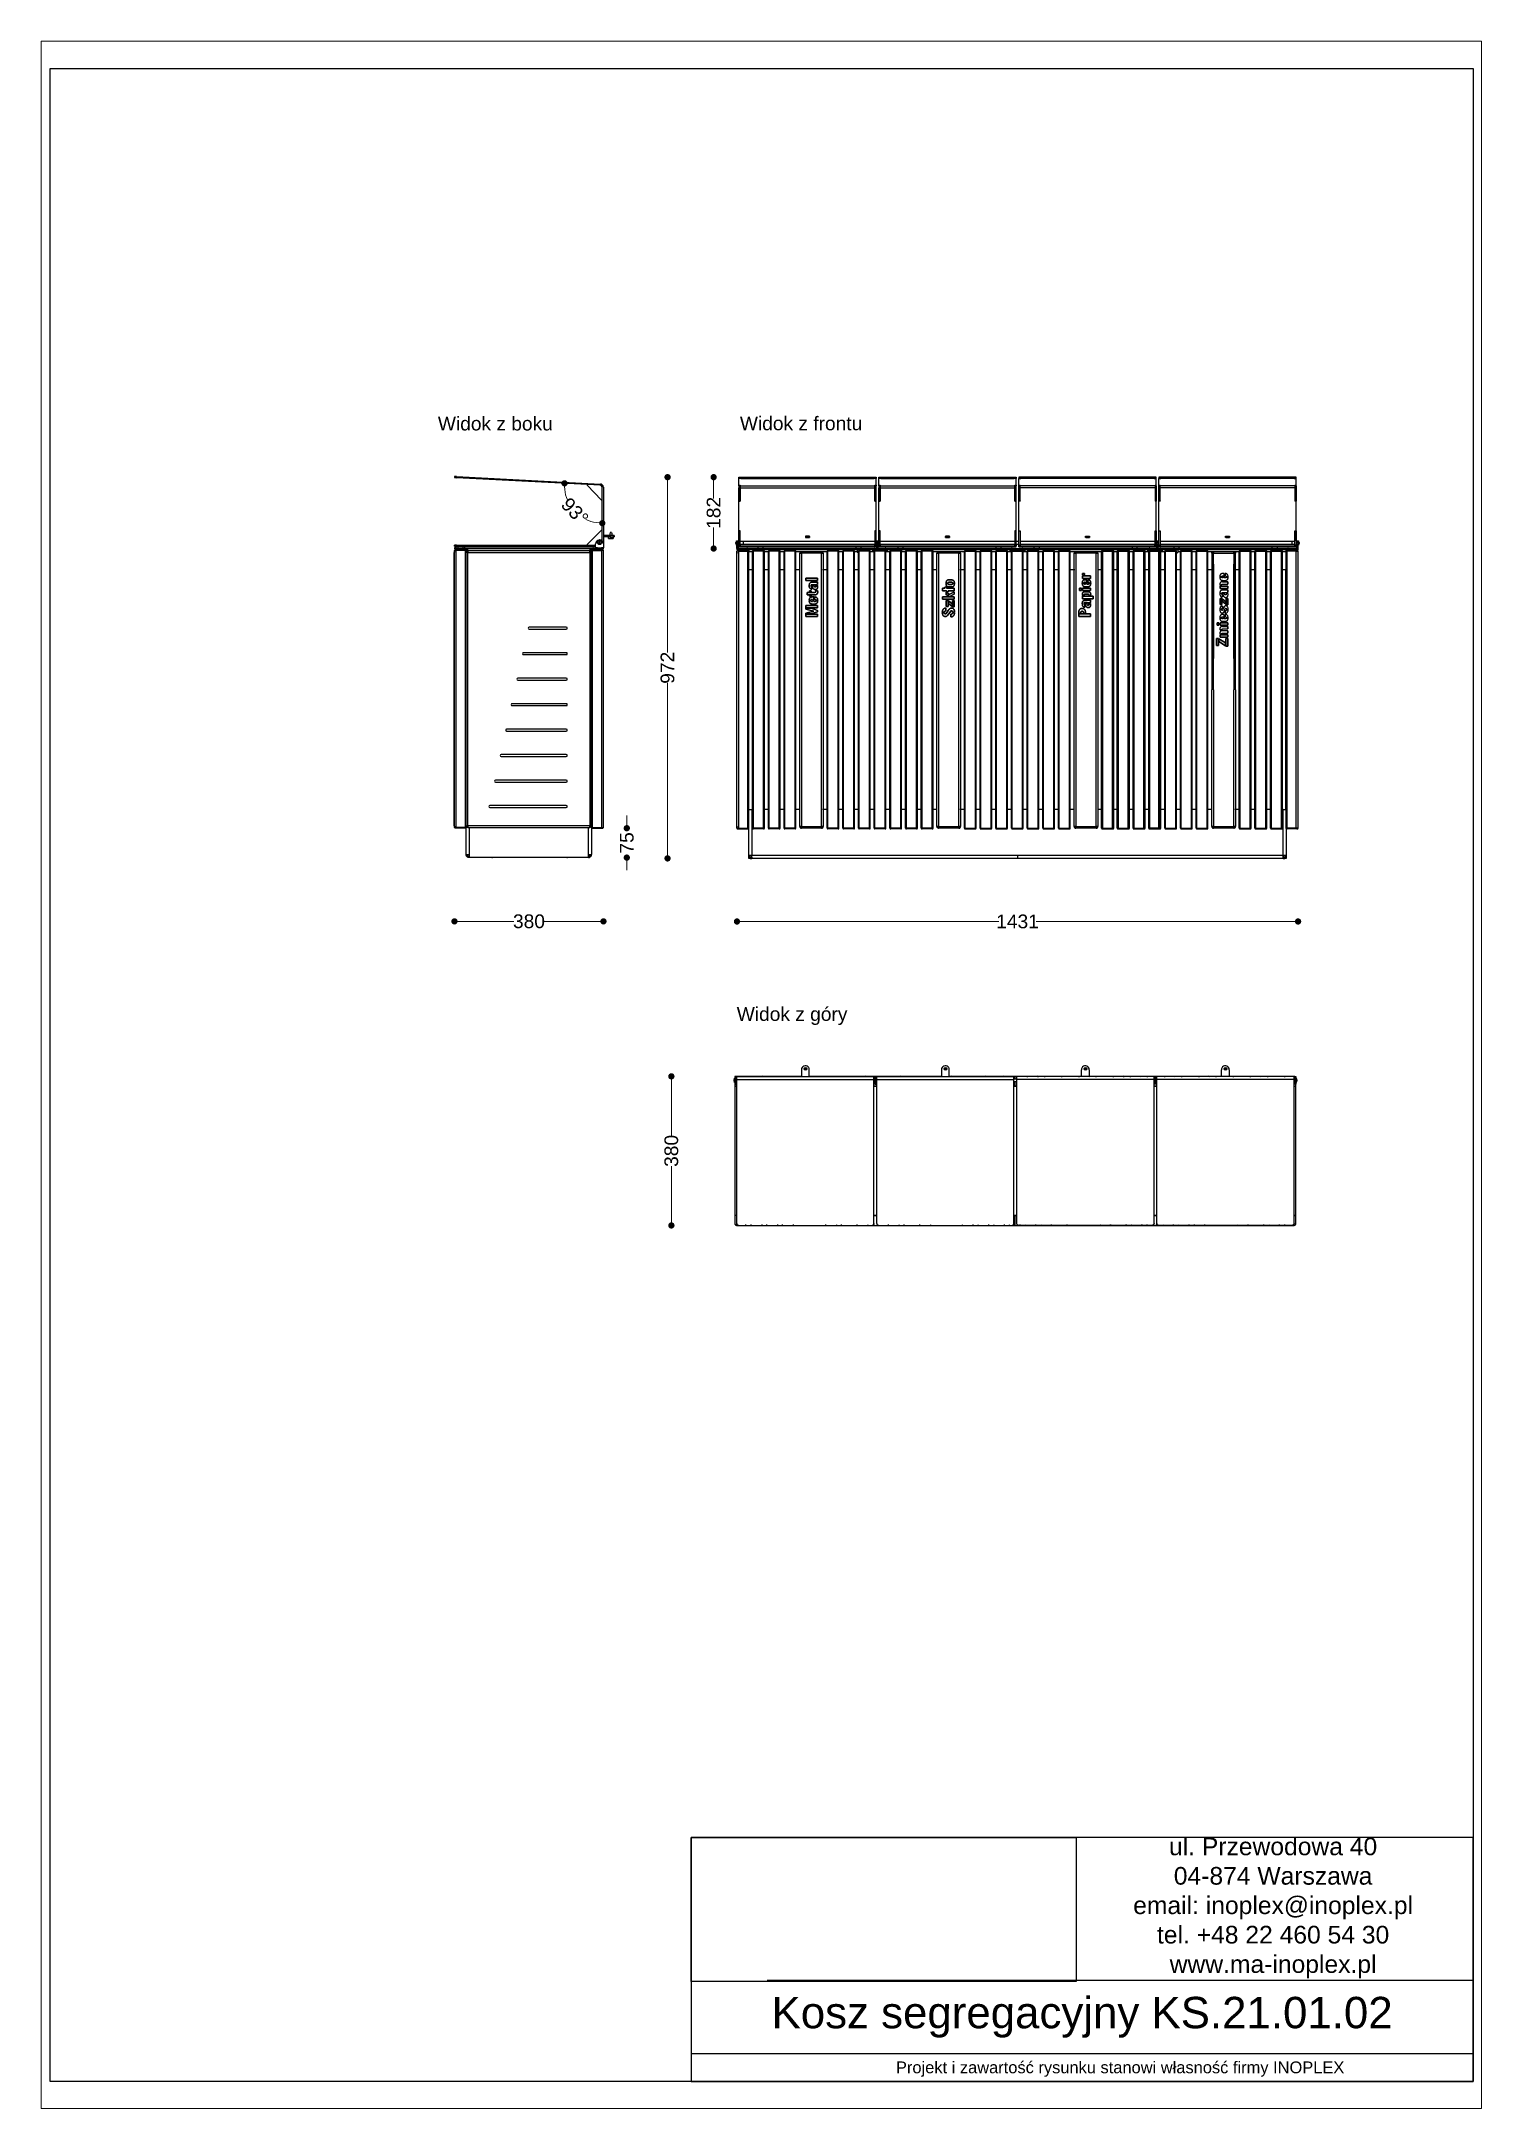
# Paper-space layout 'Układ1' of a CAD drawing. Header units: millimetres. Extents: x 1 to 201, y 2 to 289.
# The model-space entities are those that its viewports show. They can reach past a viewport. Long polylines and large blocks are cut down to what shows.
import ezdxf

# ---------------------------------------------------------------- set-up
doc = ezdxf.new("R2010")
doc.units = ezdxf.units.MM
doc.header["$LTSCALE"] = 3
doc.layers.add('DomyÅ›lny', color=7, linetype='Continuous')
doc.styles.get("Standard").update_dxf_attribs({"font": 'arial.ttf'})
doc.dimstyles.new('MATEUSZ', dxfattribs={"dimtxt": 35, "dimasz": 16, "dimexe": 0.18, "dimexo": 0.0625, "dimgap": 0.09, "dimtad": 0, "dimdec": 0, "dimdsep": 46, "dimtxsty": 'Standard', "dimblk": 'DOT', "dimcen": 0.09, "dimse1": 1, "dimse2": 1, "dimadec": 0, "dimazin": 0, "dimtfac": 1, "dimtdec": 0, "dimtofl": 0, "dimtmove": 0, "dimatfit": 3, "dimfxl": 1, "dimtolj": 1, "dimtzin": 0, "dimlwd": 9, "dimlwe": 9, "dimarcsym": 0})
picture_1 = doc.add_image_def('image1.jpg', size_in_pixel=(1896, 709))

psp = doc.layouts.new('Układ1')

msp = doc.modelspace()

# ---------------------------------------------------------------- texts
for s, p in [('Widok z boku', (15488.3, 28755)), ('Widok z frontu', (16258.5, 28755.6)), ('Widok z góry', (16250.5, 27249.6))]:
    msp.add_text(s, height=34.962).set_placement(p)
at = {"attachment_point": 5}
for s, width, gutter_width, heights, insert, char_height in [('ul. Przewodowa 40\\P04-874 Warszawa\\Pemail: inoplex@inoplex.pl\\Ptel. +48 22 460 54 30\\Pwww.ma-inoplex.pl', 1019.877, 1, [432.7], (17618.4, 24987.9), 45), ('Kosz segregacyjny KS.21.01.02', 1993.625, 1, [0], (17131.3, 24709), 80), ('Projekt i zawartość rysunku stanowi własność firmy INOPLEX ', 1800.088, 12.5, [70.5], (17228.3, 24576.8), 30)]:
    msp.add_mtext_dynamic_manual_height_columns(s, width=width, gutter_width=gutter_width, heights=heights, dxfattribs=dict(at, insert=insert, char_height=char_height))

# ---------------------------------------------------------------- blocks, each defined once
blk = doc.blocks.new('_Dot')
at = {"color": 0, "linetype": 'ByBlock', "lineweight": -2}
blk.add_line((-0.5, 0), (-1, 0), dxfattribs=at)
at = {"color": 0, "linetype": 'ByBlock', "const_width": 0.5}
blk.add_lwpolyline([(-0.25, 0, 1), (0.25, 0, 1)], format="xyb", close=True, dxfattribs=at)
blk = doc.blocks.new('*D39')
at = {"color": 0, "lineweight": 9, "transparency": 16777216}
for start, end in [(186.5151, 202.5924), (244.4076, 260.4849)]:
    blk.add_arc((15907.6, 28615.1), 96.5, start, end, dxfattribs=at)
at = {"layer": 'Defpoints', "color": 0, "transparency": 16777216}
for p in [(15535.4, 28634.6), (15822.4, 28569.8), (15902.8, 28615.4), (15907.6, 28610.4), (15907.6, 28473)]:
    blk.add_point(p, dxfattribs=at)
at = {"color": 0, "lineweight": 9, "transparency": 16777216, "xscale": 16, "yscale": 16, "zscale": 16}
for p, rotation in [((15811.3, 28620.2), 91.7575305213985), ((15907.6, 28518.7), 355.2424694786055)]:
    blk.add_blockref('_Dot', p, dxfattribs=dict(at, rotation=rotation))
at = {"color": 0, "transparency": 16777216, "insert": (15837.6, 28548.7), "char_height": 35, "attachment_point": 5, "rotation": 313.5}
blk.add_mtext('\\A1;93°', dxfattribs=at)
blk = doc.blocks.new('*D40')
at = {"color": 0, "lineweight": 9, "transparency": 16777216}
for p, q in [((16191.6, 28619.9), (16191.6, 28581.9)), ((16191.6, 28469.9), (16191.6, 28508))]:
    blk.add_line(p, q, dxfattribs=at)
at = {"layer": 'Defpoints', "color": 0, "transparency": 16777216}
for p in [(16261.1, 28635.9), (16191.6, 28453.9), (16256.1, 28453.9)]:
    blk.add_point(p, dxfattribs=at)
at = {"color": 0, "lineweight": 9, "transparency": 16777216, "xscale": 16, "yscale": 16, "zscale": 16}
for p, rotation in [((16191.6, 28635.9), 90), ((16191.6, 28453.9), 270)]:
    blk.add_blockref('_Dot', p, dxfattribs=dict(at, rotation=rotation))
at = {"color": 0, "transparency": 16777216, "insert": (16191.6, 28544.9), "char_height": 35, "attachment_point": 5, "rotation": 90}
blk.add_mtext('\\A1;182', dxfattribs=at)
blk = doc.blocks.new('*D41')
at = {"color": 0, "lineweight": 9, "transparency": 16777216}
for p, q in [((16074, 28619.9), (16074, 28188.5)), ((16074, 27679.9), (16074, 28111.4))]:
    blk.add_line(p, q, dxfattribs=at)
at = {"layer": 'Defpoints', "color": 0, "transparency": 16777216}
for p in [(16261.1, 28635.9), (16074, 27663.9), (16289.1, 27663.9)]:
    blk.add_point(p, dxfattribs=at)
at = {"color": 0, "lineweight": 9, "transparency": 16777216, "xscale": 16, "yscale": 16, "zscale": 16}
for p, rotation in [((16074, 28635.9), 90), ((16074, 27663.9), 270)]:
    blk.add_blockref('_Dot', p, dxfattribs=dict(at, rotation=rotation))
at = {"color": 0, "transparency": 16777216, "insert": (16074, 28149.9), "char_height": 35, "attachment_point": 5, "rotation": 90}
blk.add_mtext('\\A1;972', dxfattribs=at)
blk = doc.blocks.new('*D42')
at = {"color": 0, "lineweight": 9, "transparency": 16777216}
for p, q in [((15546.6, 27503.3), (15681.9, 27503.3)), ((15894.6, 27503.3), (15759.3, 27503.3))]:
    blk.add_line(p, q, dxfattribs=at)
at = {"layer": 'Defpoints', "color": 0, "transparency": 16777216}
for p in [(15530.6, 27742.9), (15910.6, 27742.9), (15910.6, 27503.3)]:
    blk.add_point(p, dxfattribs=at)
at = {"color": 0, "lineweight": 9, "transparency": 16777216, "xscale": 16, "yscale": 16, "zscale": 16, "rotation": 180}
blk.add_blockref('_Dot', (15530.6, 27503.3), dxfattribs=at)
at = {"color": 0, "lineweight": 9, "transparency": 16777216, "xscale": 16, "yscale": 16, "zscale": 16}
blk.add_blockref('_Dot', (15910.6, 27503.3), dxfattribs=at)
at = {"color": 0, "transparency": 16777216, "insert": (15720.6, 27503.3), "char_height": 35, "attachment_point": 5}
blk.add_mtext('\\A1;380', dxfattribs=at)
blk = doc.blocks.new('*D43')
at = {"color": 0, "lineweight": 9, "transparency": 16777216}
for p, q in [((16267.1, 27503), (16919.3, 27503)), ((17666.1, 27503), (17014, 27503))]:
    blk.add_line(p, q, dxfattribs=at)
at = {"layer": 'Defpoints', "color": 0, "transparency": 16777216}
for p in [(16251.1, 27740.9), (17682.1, 27740.9), (17682.1, 27503)]:
    blk.add_point(p, dxfattribs=at)
at = {"color": 0, "lineweight": 9, "transparency": 16777216, "xscale": 16, "yscale": 16, "zscale": 16, "rotation": 180}
blk.add_blockref('_Dot', (16251.1, 27503), dxfattribs=at)
at = {"color": 0, "lineweight": 9, "transparency": 16777216, "xscale": 16, "yscale": 16, "zscale": 16}
blk.add_blockref('_Dot', (17682.1, 27503), dxfattribs=at)
at = {"color": 0, "transparency": 16777216, "insert": (16966.6, 27503), "char_height": 35, "attachment_point": 5}
blk.add_mtext('\\A1;1431', dxfattribs=at)
blk = doc.blocks.new('*D44')
at = {"color": 0, "lineweight": 9, "transparency": 16777216}
for p, q in [((16083.8, 27092.1), (16083.8, 26956.7)), ((16083.8, 26744), (16083.8, 26879.4))]:
    blk.add_line(p, q, dxfattribs=at)
at = {"layer": 'Defpoints', "color": 0, "transparency": 16777216}
for p in [(16250.5, 27108.1), (16083.8, 26728), (16255.6, 26728)]:
    blk.add_point(p, dxfattribs=at)
at = {"color": 0, "lineweight": 9, "transparency": 16777216, "xscale": 16, "yscale": 16, "zscale": 16}
for p, rotation in [((16083.8, 27108.1), 90), ((16083.8, 26728), 270)]:
    blk.add_blockref('_Dot', p, dxfattribs=dict(at, rotation=rotation))
at = {"color": 0, "transparency": 16777216, "insert": (16083.8, 26918.1), "char_height": 35, "attachment_point": 5, "rotation": 90}
blk.add_mtext('\\A1;380', dxfattribs=at)
blk = doc.blocks.new('*D45')
at = {"color": 0, "lineweight": 9, "transparency": 16777216}
for p, q in [((15970.1, 27756.9), (15970.1, 27772.9)), ((15970.1, 27649.9), (15970.1, 27633.9))]:
    blk.add_line(p, q, dxfattribs=at)
at = {"layer": 'Defpoints', "color": 0, "transparency": 16777216}
for p in [(15906.1, 27740.9), (15970.1, 27740.9), (15872.1, 27665.9)]:
    blk.add_point(p, dxfattribs=at)
at = {"color": 0, "lineweight": 9, "transparency": 16777216, "xscale": 16, "yscale": 16, "zscale": 16}
for p, rotation in [((15970.1, 27740.9), 270), ((15970.1, 27665.9), 90)]:
    blk.add_blockref('_Dot', p, dxfattribs=dict(at, rotation=rotation))
at = {"color": 0, "transparency": 16777216, "insert": (15970.1, 27703.4), "char_height": 35, "attachment_point": 5, "rotation": 90}
blk.add_mtext('\\A1;75', dxfattribs=at)

# ---------------------------------------------------------------- dimensions: what is measured, and where the dimension line sits
dim = msp.add_angular_dim_2l(base=(15822.4, 28569.8), line1=((15907.6, 28473), (15907.6, 28610.4)), line2=((15902.8, 28615.4), (15535.4, 28634.6)), dimstyle='MATEUSZ')
dim.commit()
dim.dimension.update_dxf_attribs({"geometry": '*D39', "text_midpoint": (15837.6, 28548.7)})
for base, p1, p2, picture, middle in [((16074, 27663.9), (16261.1, 28635.9), (16289.1, 27663.9), '*D41', (16074, 28149.9)), ((16191.6, 28453.9), (16261.1, 28635.9), (16256.1, 28453.9), '*D40', (16191.6, 28544.9)), ((15970.1, 27740.9), (15872.1, 27665.9), (15906.1, 27740.9), '*D45', (15970.1, 27703.4)), ((16083.8, 26728), (16250.5, 27108.1), (16255.6, 26728), '*D44', (16083.8, 26918.1))]:
    dim = msp.add_linear_dim(base=base, p1=p1, p2=p2, angle=90, dimstyle='MATEUSZ')
    dim.commit()
    dim.dimension.update_dxf_attribs({"geometry": picture, "text_midpoint": middle})
for base, p1, p2, picture, middle in [((15910.6, 27503.3), (15530.6, 27742.9), (15910.6, 27742.9), '*D42', (15720.6, 27503.3)), ((17682.1, 27503), (16251.1, 27740.9), (17682.1, 27740.9), '*D43', (16966.6, 27503))]:
    dim = msp.add_linear_dim(base=base, p1=p1, p2=p2, dimstyle='MATEUSZ')
    dim.commit()
    dim.dimension.update_dxf_attribs({"geometry": picture, "text_midpoint": middle})

# ---------------------------------------------------------------- linework, layer by layer
for p, q in [((18128.4, 24802.8), (16328.3, 24802.8)), ((18128.1, 24616.2), (16134.5, 24616.2))]:
    msp.add_line(p, q)
for points in [[(14499.6, 24545.7), (14499.6, 29677.8), (18128.4, 29677.8), (18128.4, 24545.7)], [(16134.5, 24545.7), (18128.4, 24545.7), (18128.4, 25167.4), (16134.5, 25167.4)]]:
    msp.add_lwpolyline(points, close=True)
at = {"layer": 'DomyÅ›lny'}
for p, q in [((15530.6, 28637.9), (15530.4, 28634.9)), ((15532, 28637.8), (15531.9, 28634.8)), ((15535.4, 28634.6), (15535.6, 28637.6)), ((15902.8, 28615.4), (15535.4, 28634.6)), ((15535.6, 28637.6), (15903, 28618.4)), ((16256, 28632.7), (16256, 28635.7)), ((16256, 28613.4), (16256, 28632.7)), ((16257.5, 28635.9), (16257.5, 28632.9)), ((16261.1, 28635.9), (16601, 28635.9)), ((16261.1, 28635.9), (16261.1, 28632.9)), ((16261.1, 28632.9), (16601, 28632.9)), ((16601, 28632.9), (16601, 28635.9)), ((16604.6, 28635.9), (16604.6, 28632.9)), ((16606, 28635.7), (16606, 28632.7)), ((16606, 28613.4), (16606, 28632.7)), ((16613, 28632.7), (16613, 28635.7)), ((16613, 28613.4), (16613, 28632.7)), ((16614.5, 28635.9), (16614.5, 28632.9)), ((16618.1, 28635.9), (16618.1, 28632.9)), ((16618.1, 28635.9), (16958, 28635.9)), ((16618.1, 28632.9), (16958, 28632.9)), ((16958, 28632.9), (16958, 28635.9)), ((16961.6, 28635.9), (16961.6, 28632.9)), ((16963, 28635.7), (16963, 28632.7)), ((16963, 28613.4), (16963, 28632.7)), ((16970.2, 28635.7), (16970.2, 28632.7)), ((16970.2, 28613.4), (16970.2, 28632.7)), ((16971.7, 28635.9), (16971.7, 28632.9)), ((16975.3, 28632.9), (16975.3, 28635.9)), ((17315.2, 28635.9), (16975.3, 28635.9)), ((17315.2, 28632.9), (16975.3, 28632.9)), ((17315.2, 28635.9), (17315.2, 28632.9)), ((17318.8, 28635.9), (17318.8, 28632.9)), ((17320.2, 28632.7), (17320.2, 28635.7)), ((17320.2, 28613.4), (17320.2, 28632.7)), ((17327.2, 28635.7), (17327.2, 28632.7)), ((17327.2, 28613.4), (17327.2, 28632.7)), ((17328.7, 28635.9), (17328.7, 28632.9)), ((17332.3, 28632.9), (17332.3, 28635.9)), ((17672.2, 28635.9), (17332.3, 28635.9)), ((17672.2, 28632.9), (17332.3, 28632.9)), ((17672.2, 28635.9), (17672.2, 28632.9)), ((17675.8, 28635.9), (17675.8, 28632.9)), ((17677.2, 28632.7), (17677.2, 28635.7)), ((17677.2, 28613.4), (17677.2, 28632.7)), ((15905.9, 28576.9), (15869.3, 28615.4)), ((15869.4, 28615.4), (15905.9, 28576.9)), ((15902.2, 28615.4), (15870.1, 28617.1)), ((15902.9, 28615.1), (15907.6, 28610.1)), ((15907.6, 28473), (15907.6, 28610.4)), ((15907.6, 28577.6), (15907.6, 28610.1)), ((15910.6, 28610.4), (15910.6, 28462.9)), ((16256, 28615.1), (16259, 28615.1)), ((16256, 28614.6), (16259, 28614.6)), ((16259, 28613.5), (16256, 28613.5)), ((16256, 28613.5), (16256, 28574.9)), ((16256, 28473.7), (16256, 28608.4)), ((16256, 28574.9), (16259, 28574.9)), ((16259, 28574.6), (16256, 28574.6)), ((16258.6, 28613.4), (16604, 28613.4)), ((16259, 28613.5), (16259, 28574.9)), ((16259, 28608.4), (16603, 28608.4)), ((16603, 28615.1), (16606, 28615.1)), ((16606, 28614.6), (16603, 28614.6)), ((16606, 28613.4), (16603, 28613.4)), ((16603, 28575), (16603, 28613.4)), ((16603, 28575), (16606, 28575)), ((16606, 28574.7), (16603, 28574.7)), ((16606, 28575), (16606, 28613.4)), ((16606, 28473.7), (16606, 28608.4)), ((16613, 28615.1), (16616, 28615.1)), ((16613, 28614.6), (16616, 28614.6)), ((16613, 28613.5), (16613, 28574.9)), ((16616, 28613.5), (16613, 28613.5)), ((16613, 28473.7), (16613, 28608.4)), ((16613, 28574.9), (16616, 28574.9)), ((16616, 28574.6), (16613, 28574.6)), ((16615.7, 28613.4), (16960.6, 28613.4)), ((16616, 28613.5), (16616, 28574.9)), ((16616, 28608.4), (16960, 28608.4)), ((16960, 28615.1), (16963, 28615.1)), ((16963, 28614.6), (16960, 28614.6)), ((16963, 28613.4), (16960, 28613.4)), ((16960, 28575), (16960, 28613.4)), ((16960, 28575), (16963, 28575)), ((16963, 28574.7), (16960, 28574.7)), ((16963, 28575), (16963, 28613.4)), ((16963, 28471.6), (16963, 28608.4)), ((16970.2, 28615.1), (16973.2, 28615.1)), ((16970.2, 28614.6), (16973.2, 28614.6)), ((16970.2, 28613.4), (16973.2, 28613.4)), ((16970.2, 28575), (16970.2, 28613.4)), ((16970.2, 28471.6), (16970.2, 28608.4)), ((16973.2, 28575), (16970.2, 28575)), ((16973.2, 28574.7), (16970.2, 28574.7)), ((17317.3, 28613.4), (16972.4, 28613.4)), ((16973.2, 28575), (16973.2, 28613.4)), ((17317.2, 28608.4), (16973.2, 28608.4)), ((17317.2, 28615.1), (17320.2, 28615.1)), ((17320.2, 28614.6), (17317.2, 28614.6)), ((17317.2, 28613.5), (17320.2, 28613.5)), ((17317.2, 28613.5), (17317.2, 28574.9)), ((17320.2, 28574.9), (17317.2, 28574.9)), ((17320.2, 28574.6), (17317.2, 28574.6)), ((17320.2, 28613.5), (17320.2, 28574.9)), ((17320.2, 28473.7), (17320.2, 28608.4)), ((17327.2, 28615.1), (17330.2, 28615.1)), ((17327.2, 28614.6), (17330.2, 28614.6)), ((17327.2, 28613.4), (17330.2, 28613.4)), ((17327.2, 28575), (17327.2, 28613.4)), ((17327.2, 28473.7), (17327.2, 28608.4)), ((17330.2, 28575), (17327.2, 28575)), ((17330.2, 28574.7), (17327.2, 28574.7)), ((17674.4, 28613.4), (17329.5, 28613.4)), ((17330.2, 28575), (17330.2, 28613.4)), ((17674.2, 28608.4), (17330.2, 28608.4)), ((17674.2, 28615.1), (17677.2, 28615.1)), ((17677.2, 28614.6), (17674.2, 28614.6)), ((17674.2, 28613.5), (17674.2, 28574.9)), ((17674.2, 28613.5), (17677.2, 28613.5)), ((17677.2, 28574.9), (17674.2, 28574.9)), ((17677.2, 28574.6), (17674.2, 28574.6)), ((17677.2, 28613.5), (17677.2, 28574.9)), ((17677.2, 28473.7), (17677.2, 28608.4)), ((15905.9, 28501.2), (15869.3, 28464.6)), ((15890.6, 28455.9), (15890.6, 28465.9)), ((15907.6, 28473), (15907.6, 28500.5)), ((15927.6, 28486.9), (15910.6, 28486.9)), ((15927.6, 28483.9), (15910.6, 28483.9)), ((15910.6, 28465.9), (15910.6, 28455.9)), ((15923.4, 28479.3), (15923.4, 28483.9)), ((15927.4, 28494.5), (15925.9, 28486)), ((15927.6, 28486.9), (15927.6, 28483.9)), ((15931.4, 28494.5), (15931.8, 28492.4)), ((15931.8, 28492.4), (15932.9, 28486)), ((15935.4, 28483.9), (15935.4, 28479.3)), ((15937.6, 28486.9), (15937.6, 28483.9)), ((16250.3, 28473.7), (16251.1, 28473.7)), ((16251.1, 28473.9), (16254.1, 28473.9)), ((16251.1, 28471), (16254.1, 28471)), ((16254, 28473.9), (16256, 28473.9)), ((16256, 28499.5), (16259, 28499.5)), ((16259, 28499.4), (16256, 28499.4)), ((16256, 28499.2), (16256, 28462.6)), ((16259, 28499.2), (16256, 28499.2)), ((16259, 28462.6), (16259, 28499.2)), ((16603, 28471.9), (16259, 28471.9)), ((16436.1, 28485.1), (16426, 28485.1)), ((16426, 28485.1), (16426, 28481.9)), ((16426, 28481.9), (16436.1, 28481.9)), ((16426.3, 28481.9), (16426.3, 28484.9)), ((16426.3, 28484.9), (16435.8, 28484.9)), ((16435.8, 28481.9), (16426.3, 28481.9)), ((16435.8, 28484.9), (16435.8, 28481.9)), ((16436.1, 28481.9), (16436.1, 28485.1)), ((16603, 28499.5), (16606, 28499.5)), ((16606, 28499.4), (16603, 28499.4)), ((16603, 28499.2), (16603, 28462.6)), ((16606, 28499.2), (16603, 28499.2)), ((16606, 28462.6), (16606, 28499.2)), ((16606, 28473.9), (16608, 28473.9)), ((16608, 28473.9), (16611, 28473.9)), ((16608, 28471), (16611, 28471)), ((16611, 28473.9), (16613, 28473.9)), ((16613, 28499.5), (16616, 28499.5)), ((16616, 28499.4), (16613, 28499.4)), ((16616, 28499.2), (16613, 28499.2)), ((16613, 28499.2), (16613, 28462.6)), ((16616, 28462.6), (16616, 28499.2)), ((16960, 28471.9), (16616, 28471.9)), ((16783, 28485.1), (16783, 28481.9)), ((16793.1, 28485.1), (16783, 28485.1)), ((16783, 28481.9), (16793.1, 28481.9)), ((16783.3, 28481.9), (16783.3, 28484.9)), ((16783.3, 28484.9), (16792.8, 28484.9)), ((16792.8, 28481.9), (16783.3, 28481.9)), ((16792.8, 28484.9), (16792.8, 28481.9)), ((16793.1, 28481.9), (16793.1, 28485.1)), ((16960, 28499.5), (16963, 28499.5)), ((16963, 28499.4), (16960, 28499.4)), ((16960, 28499.2), (16960, 28462.6)), ((16963, 28499.2), (16960, 28499.2)), ((16963, 28462.6), (16963, 28499.2)), ((16970.2, 28471.9), (16963, 28471.9)), ((16963, 28460.9), (16963, 28464.5)), ((16970.2, 28499.5), (16973.2, 28499.5)), ((16970.2, 28499.4), (16973.2, 28499.4)), ((16970.2, 28499.2), (16973.2, 28499.2)), ((16970.2, 28462.6), (16970.2, 28499.2)), ((16970.2, 28460.9), (16970.2, 28464.5)), ((16973.2, 28499.2), (16973.2, 28462.6)), ((17317.2, 28471.9), (16973.2, 28471.9)), ((17140.2, 28485.1), (17150.3, 28485.1)), ((17140.2, 28481.9), (17140.2, 28485.1)), ((17150.3, 28481.9), (17140.2, 28481.9)), ((17140.5, 28484.9), (17140.5, 28481.9)), ((17150, 28484.9), (17140.5, 28484.9)), ((17140.5, 28481.9), (17150, 28481.9)), ((17150, 28481.9), (17150, 28484.9)), ((17150.3, 28485.1), (17150.3, 28481.9)), ((17317.2, 28499.5), (17320.2, 28499.5)), ((17317.2, 28499.4), (17320.2, 28499.4)), ((17317.2, 28462.6), (17317.2, 28499.2)), ((17317.2, 28499.2), (17320.2, 28499.2)), ((17320.2, 28499.2), (17320.2, 28462.6)), ((17320.2, 28473.9), (17322.2, 28473.9)), ((17322.2, 28473.9), (17325.2, 28473.9)), ((17325.2, 28471), (17322.2, 28471)), ((17325.2, 28473.9), (17327.2, 28473.9)), ((17327.2, 28499.5), (17330.2, 28499.5)), ((17327.2, 28499.4), (17330.2, 28499.4)), ((17327.2, 28462.6), (17327.2, 28499.2)), ((17327.2, 28499.2), (17330.2, 28499.2)), ((17330.2, 28499.2), (17330.2, 28462.6)), ((17674.2, 28471.9), (17330.2, 28471.9)), ((17497.2, 28485.1), (17507.3, 28485.1)), ((17497.2, 28481.9), (17497.2, 28485.1)), ((17507.3, 28481.9), (17497.2, 28481.9)), ((17497.5, 28484.9), (17497.5, 28481.9)), ((17507, 28484.9), (17497.5, 28484.9)), ((17497.5, 28481.9), (17507, 28481.9)), ((17507, 28481.9), (17507, 28484.9)), ((17507.3, 28485.1), (17507.3, 28481.9)), ((17674.2, 28499.5), (17677.2, 28499.5)), ((17674.2, 28499.4), (17677.2, 28499.4)), ((17674.2, 28462.6), (17674.2, 28499.2)), ((17674.2, 28499.2), (17677.2, 28499.2)), ((17677.2, 28499.2), (17677.2, 28462.6)), ((17677.2, 28473.9), (17679.2, 28473.9)), ((17679.1, 28473.9), (17682.1, 28473.9)), ((17682.1, 28471), (17679.1, 28471)), ((17682.1, 28473.7), (17682.9, 28473.7)), ((15530.1, 27747), (15530.1, 28443.8)), ((15530.6, 28459.9), (15530.6, 28462.9)), ((15530.6, 28455.9), (15530.6, 28452.9)), ((15530.6, 27742.9), (15530.6, 28448.9)), ((15532.1, 28455.9), (15532.1, 28452.9)), ((15558.6, 28450.9), (15535.1, 28450.9)), ((15558.6, 28448.9), (15535.1, 28448.9)), ((15535.1, 27742.9), (15535.1, 28448.9)), ((15535.6, 28462.9), (15890.6, 28462.9)), ((15535.6, 28459.9), (15535.6, 28462.9)), ((15535.6, 28459.9), (15890.6, 28459.9)), ((15535.6, 28455.9), (15555.6, 28455.9)), ((15535.6, 28452.9), (15535.6, 28455.9)), ((15555.6, 28452.9), (15535.6, 28452.9)), ((15539.6, 28460.5), (15539.6, 28455.9)), ((15542.6, 28450.9), (15542.1, 28453.8)), ((15548.9, 28452.9), (15548.6, 28450.9)), ((15551.6, 28460.5), (15551.6, 28455.9)), ((15555.6, 28452.9), (15555.6, 28455.9)), ((15555.6, 28455.9), (15885.6, 28455.9)), ((15555.6, 28452.9), (15555.6, 28455.9)), ((15885.6, 28452.9), (15555.6, 28452.9)), ((15558.6, 27742.9), (15558.6, 28448.9)), ((15560.6, 27742.9), (15560.6, 28448.9)), ((15562.1, 28446), (15560.6, 28446)), ((15562.1, 28443.8), (15562.1, 28446)), ((15562.5, 28446.4), (15562.5, 28447.9)), ((15562.5, 28447.9), (15564.8, 28447.9)), ((15564.8, 28446.4), (15562.5, 28446.4)), ((15875.5, 28447.9), (15564.8, 28447.9)), ((15564.8, 27747), (15564.8, 28443.8)), ((15564.8, 28443.8), (15875.5, 28443.8)), ((15870, 28462.9), (15890.6, 28462.9)), ((15875.5, 28447.9), (15877.8, 28447.9)), ((15875.5, 28446.4), (15877.8, 28446.4)), ((15875.5, 28443.8), (15875.5, 27747)), ((15877.8, 28446.4), (15877.8, 28447.9)), ((15878.1, 28446), (15879.6, 28446)), ((15878.1, 28443.8), (15878.1, 28446)), ((15878.1, 28443.8), (15879.6, 28443.8)), ((15879.6, 28446), (15879.6, 28443.8)), ((15879.6, 27747), (15879.6, 28443.8)), ((15880.6, 27742.9), (15880.6, 28448.9)), ((15882.6, 28450.9), (15906.1, 28450.9)), ((15882.6, 28448.9), (15906.1, 28448.9)), ((15882.6, 27742.9), (15882.6, 28448.9)), ((15885.6, 28455.9), (15905.6, 28455.9)), ((15885.6, 28455.9), (15885.6, 28452.9)), ((15885.6, 28452.9), (15885.6, 28455.9)), ((15905.6, 28452.9), (15885.6, 28452.9)), ((15895.8, 28455.9), (15890.6, 28455.9)), ((15895.8, 28455.9), (15895.8, 28452.9)), ((15895.8, 28452.9), (15905.3, 28452.9)), ((15910.6, 28455.9), (15905.3, 28455.9)), ((15905.3, 28455.9), (15905.3, 28452.9)), ((15905.6, 28455.9), (15905.6, 28452.9)), ((15906.1, 27742.9), (15906.1, 28448.9)), ((15909.1, 28455.9), (15909.1, 28452.9)), ((15910.6, 28452.9), (15910.6, 28455.9)), ((15910.6, 27742.9), (15910.6, 28448.9)), ((16251.1, 28462.2), (16250.3, 28462.2)), ((16251.1, 28453.9), (16251.1, 28463.9)), ((16251.1, 28463.9), (16254.1, 28463.9)), ((16251.1, 28453.9), (16251.1, 28450.9)), ((16251.1, 27740.9), (16251.1, 28446.9)), ((16252.6, 28453.9), (16252.6, 28450.9)), ((16256, 28461.9), (16254, 28461.9)), ((16254.1, 28453.9), (16254.1, 28463.9)), ((16255.6, 28448.9), (16279.1, 28448.9)), ((16255.6, 28446.9), (16279.1, 28446.9)), ((16255.6, 27740.9), (16255.6, 28446.9)), ((16256, 28460.9), (16256, 28462.6)), ((16256, 28462.6), (16259, 28462.6)), ((16259, 28461.6), (16256, 28461.6)), ((16256, 28457.9), (16256, 28460.9)), ((16256.1, 28453.9), (16966.1, 28453.9)), ((16256.1, 28450.9), (16256.1, 28453.9)), ((16966.1, 28450.9), (16256.1, 28450.9)), ((16603, 28463.9), (16259, 28463.9)), ((16261, 28460.9), (16601, 28460.9)), ((16261, 28457.9), (16261, 28460.9)), ((16261, 28457.9), (16601, 28457.9)), ((16279.1, 27740.9), (16279.1, 28446.9)), ((16281.1, 27740.9), (16281.1, 28446.9)), ((16291.3, 28445.9), (16281.1, 28445.9)), ((16291.1, 27740.9), (16291.1, 28446.9)), ((16319.1, 28448.9), (16293.1, 28448.9)), ((16319.1, 28446.9), (16293.1, 28446.9)), ((16293.1, 27740.9), (16293.1, 28446.9)), ((16304.9, 28453.9), (16304.9, 28458.5)), ((16307.9, 28448.9), (16307.4, 28451.8)), ((16314.4, 28451.8), (16313.5, 28446.9)), ((16316.9, 28458.5), (16316.9, 28453.9)), ((16319.1, 27740.9), (16319.1, 28446.9)), ((16331.6, 28445.9), (16320.3, 28445.9)), ((16321.1, 27740.9), (16321.1, 28446.9)), ((16331.1, 27740.9), (16331.1, 28446.9)), ((16359.1, 28448.9), (16333.1, 28448.9)), ((16333.1, 27740.9), (16333.1, 28446.9)), ((16359.1, 28446.9), (16333.1, 28446.9)), ((16359.1, 27740.9), (16359.1, 28446.9)), ((16371.4, 28445.9), (16359.1, 28445.9)), ((16361.1, 27740.9), (16361.1, 28446.9)), ((16371.1, 27740.9), (16371.1, 28446.9)), ((16399.1, 28448.9), (16373.1, 28448.9)), ((16399.1, 28446.9), (16373.1, 28446.9)), ((16373.1, 27740.9), (16373.1, 28446.9)), ((16399.1, 27740.9), (16399.1, 28446.9)), ((16481.6, 28445.9), (16400.4, 28445.9)), ((16401.1, 27740.9), (16401.1, 28446.9)), ((16411.1, 28444.1), (16411.1, 28441.8)), ((16412.6, 28444.1), (16411.1, 28444.1)), ((16412.6, 28441.8), (16411.1, 28441.8)), ((16411.1, 27745.1), (16411.1, 28441.8)), ((16412.6, 28441.8), (16412.6, 28444.1)), ((16413, 28444.4), (16413, 28445.9)), ((16415.3, 28445.9), (16413, 28445.9)), ((16415.3, 28444.4), (16413, 28444.4)), ((16415.3, 28444.4), (16415.3, 28445.9)), ((16415.3, 28445.9), (16467, 28445.9)), ((16467, 28441.8), (16415.3, 28441.8)), ((16415.3, 28441.8), (16415.3, 27745.1)), ((16415.3, 28413.7), (16415.3, 28173.6)), ((16415.3, 28413.7), (16415.3, 28173.6)), ((16467, 28444.4), (16467, 28445.9)), ((16469.3, 28445.9), (16467, 28445.9)), ((16467, 28444.4), (16469.3, 28444.4)), ((16467, 27745.1), (16467, 28441.8)), ((16467, 28173.6), (16467, 28413.7)), ((16467, 28173.6), (16467, 28413.7)), ((16469.3, 28444.4), (16469.3, 28445.9)), ((16469.6, 28444.1), (16471.1, 28444.1)), ((16469.6, 28441.8), (16469.6, 28444.1)), ((16469.6, 28441.8), (16471.1, 28441.8)), ((16471.1, 28441.8), (16471.1, 28444.1)), ((16471.1, 28441.8), (16471.1, 27745.1)), ((16481.1, 27740.9), (16481.1, 28446.9)), ((16509.1, 28448.9), (16483.1, 28448.9)), ((16483.1, 27740.9), (16483.1, 28446.9)), ((16509.1, 28446.9), (16483.1, 28446.9)), ((16509.1, 27740.9), (16509.1, 28446.9)), ((16521.4, 28445.9), (16509.1, 28445.9)), ((16511.1, 27740.9), (16511.1, 28446.9)), ((16521.1, 27740.9), (16521.1, 28446.9)), ((16549.1, 28448.9), (16523.1, 28448.9)), ((16523.1, 27740.9), (16523.1, 28446.9)), ((16549.1, 28446.9), (16523.1, 28446.9)), ((16549.1, 27740.9), (16549.1, 28446.9)), ((16558.4, 28445.9), (16550.4, 28445.9)), ((16551.1, 27740.9), (16551.1, 28446.9)), ((16554.9, 28453.9), (16554.9, 28458.5)), ((16558.9, 28443.3), (16557.4, 28451.8)), ((16561.1, 27740.9), (16561.1, 28446.9)), ((16589.1, 28448.9), (16563.1, 28448.9)), ((16563.1, 27740.9), (16563.1, 28446.9)), ((16589.1, 28446.9), (16563.1, 28446.9)), ((16564.4, 28451.8), (16563.7, 28448.1)), ((16566.9, 28458.5), (16566.9, 28453.9)), ((16589.1, 27740.9), (16589.1, 28446.9)), ((16597.9, 28445.9), (16589.1, 28445.9)), ((16591.1, 27740.9), (16591.1, 28446.9)), ((16597.9, 28445.4), (16597.9, 28445.9)), ((16601.1, 28445.4), (16597.9, 28445.4)), ((16601, 28457.9), (16601, 28460.9)), ((16601.1, 27740.9), (16601.1, 28446.9)), ((16603, 28462.6), (16606, 28462.6)), ((16606, 28461.6), (16603, 28461.6)), ((16629.1, 28448.9), (16603.1, 28448.9)), ((16603.1, 27740.9), (16603.1, 28446.9)), ((16629.1, 28446.9), (16603.1, 28446.9)), ((16608, 28461.9), (16606, 28461.9)), ((16606, 28457.9), (16606, 28460.9)), ((16608, 28453.9), (16608, 28463.9)), ((16608, 28463.9), (16611, 28463.9)), ((16611, 28453.9), (16611, 28463.9)), ((16613, 28461.9), (16611, 28461.9)), ((16613, 28462.6), (16616, 28462.6)), ((16616, 28461.6), (16613, 28461.6)), ((16613, 28457.9), (16613, 28460.9)), ((16960, 28463.9), (16616, 28463.9)), ((16618, 28460.9), (16958, 28460.9)), ((16618, 28457.9), (16618, 28460.9)), ((16618, 28457.9), (16958, 28457.9)), ((16629.1, 27740.9), (16629.1, 28446.9)), ((16631.1, 27740.9), (16631.1, 28446.9)), ((16634.4, 28445.4), (16631.1, 28445.4)), ((16641.3, 28445.9), (16634.4, 28445.9)), ((16634.4, 28445.9), (16634.4, 28445.4)), ((16641.1, 27740.9), (16641.1, 28446.9)), ((16669.1, 28448.9), (16643.1, 28448.9)), ((16669.1, 28446.9), (16643.1, 28446.9)), ((16643.1, 27740.9), (16643.1, 28446.9)), ((16661.9, 28453.9), (16661.9, 28458.5)), ((16664.9, 28448.9), (16664.4, 28451.8)), ((16669.1, 27740.9), (16669.1, 28446.9)), ((16681.6, 28445.9), (16670.3, 28445.9)), ((16671.4, 28451.8), (16670.5, 28447.1)), ((16671.1, 27740.9), (16671.1, 28446.9)), ((16673.9, 28458.5), (16673.9, 28453.9)), ((16681.1, 27740.9), (16681.1, 28446.9)), ((16709.1, 28448.9), (16683.1, 28448.9)), ((16683.1, 27740.9), (16683.1, 28446.9)), ((16709.1, 28446.9), (16683.1, 28446.9)), ((16709.1, 27740.9), (16709.1, 28446.9)), ((16721.4, 28445.9), (16709.1, 28445.9)), ((16711.1, 27740.9), (16711.1, 28446.9)), ((16721.1, 27740.9), (16721.1, 28446.9)), ((16749.1, 28448.9), (16723.1, 28448.9)), ((16723.1, 27740.9), (16723.1, 28446.9)), ((16749.1, 28446.9), (16723.1, 28446.9)), ((16749.1, 27740.9), (16749.1, 28446.9)), ((16831.6, 28445.9), (16750.4, 28445.9)), ((16751.1, 27740.9), (16751.1, 28446.9)), ((16762.6, 28444.1), (16761.1, 28444.1)), ((16761.1, 28444.1), (16761.1, 28441.8)), ((16762.6, 28441.8), (16761.1, 28441.8)), ((16761.1, 27745.1), (16761.1, 28441.8)), ((16762.6, 28441.8), (16762.6, 28444.1)), ((16763, 28444.4), (16763, 28445.9)), ((16765.3, 28445.9), (16763, 28445.9)), ((16765.3, 28444.4), (16763, 28444.4)), ((16765.3, 28444.4), (16765.3, 28445.9)), ((16765.3, 28445.9), (16817, 28445.9)), ((16817, 28441.8), (16765.3, 28441.8)), ((16765.3, 28441.8), (16765.3, 27745.1)), ((16765.3, 28413.7), (16765.3, 28173.6)), ((16765.3, 28413.7), (16765.3, 28173.6)), ((16817, 28444.4), (16817, 28445.9)), ((16819.3, 28445.9), (16817, 28445.9)), ((16817, 28444.4), (16819.3, 28444.4)), ((16817, 27745.1), (16817, 28441.8)), ((16817, 28173.6), (16817, 28413.7)), ((16817, 28173.6), (16817, 28413.7)), ((16819.3, 28444.4), (16819.3, 28445.9)), ((16819.6, 28444.1), (16821.1, 28444.1)), ((16819.6, 28441.8), (16819.6, 28444.1)), ((16819.6, 28441.8), (16821.1, 28441.8)), ((16821.1, 28441.8), (16821.1, 28444.1)), ((16821.1, 28441.8), (16821.1, 27745.1)), ((16831.1, 27740.9), (16831.1, 28446.9)), ((16833.1, 28448.9), (16859.1, 28448.9)), ((16833.1, 27740.9), (16833.1, 28446.9)), ((16833.1, 28446.9), (16859.1, 28446.9)), ((16859.1, 27740.9), (16859.1, 28446.9)), ((16871.4, 28445.9), (16860.1, 28445.9)), ((16861.1, 27740.9), (16861.1, 28446.9)), ((16871.1, 27740.9), (16871.1, 28446.9)), ((16873.1, 28448.9), (16899.1, 28448.9)), ((16873.1, 27740.9), (16873.1, 28446.9)), ((16873.1, 28446.9), (16899.1, 28446.9)), ((16899.1, 27740.9), (16899.1, 28446.9)), ((16911.2, 28445.9), (16900.4, 28445.9)), ((16901.1, 27740.9), (16901.1, 28446.9)), ((16911.1, 27740.9), (16911.1, 28446.9)), ((16911.9, 28453.9), (16911.9, 28458.5)), ((16913.1, 28448.9), (16939.1, 28448.9)), ((16913.1, 27740.9), (16913.1, 28446.9)), ((16913.1, 28446.9), (16939.1, 28446.9)), ((16914.9, 28448.9), (16914.4, 28451.8)), ((16921.4, 28451.8), (16920.5, 28446.9)), ((16923.9, 28458.5), (16923.9, 28453.9)), ((16939.1, 27740.9), (16939.1, 28446.9)), ((16947.9, 28445.9), (16939.1, 28445.9)), ((16941.1, 27740.9), (16941.1, 28446.9)), ((16947.9, 28445.4), (16947.9, 28445.9)), ((16951.1, 28445.4), (16947.9, 28445.4)), ((16951.1, 27740.9), (16951.1, 28446.9)), ((16953.1, 28448.9), (16979.1, 28448.9)), ((16953.1, 27740.9), (16953.1, 28446.9)), ((16953.1, 28446.9), (16979.1, 28446.9)), ((16958, 28457.9), (16958, 28460.9)), ((16960, 28462.6), (16963, 28462.6)), ((16963, 28461.6), (16960, 28461.6)), ((16970.2, 28463.9), (16963, 28463.9)), ((16963, 28457.9), (16963, 28460.9)), ((16966.1, 28450.9), (16966.1, 28453.9)), ((16966.1, 28453.9), (17677.1, 28453.9)), ((16966.1, 28450.9), (16966.1, 28453.9)), ((17677.1, 28450.9), (16966.1, 28450.9)), ((16973.2, 28462.6), (16970.2, 28462.6)), ((16970.2, 28461.6), (16973.2, 28461.6)), ((16970.2, 28457.9), (16970.2, 28460.9)), ((17317.2, 28463.9), (16973.2, 28463.9)), ((16975.2, 28460.9), (17315.2, 28460.9)), ((16975.2, 28457.9), (16975.2, 28460.9)), ((16975.2, 28457.9), (17315.2, 28457.9)), ((16979.1, 27740.9), (16979.1, 28446.9)), ((16981.1, 27740.9), (16981.1, 28446.9)), ((16985.4, 28445.4), (16981.1, 28445.4)), ((16987.1, 28445.9), (16984.1, 28445.9)), ((16985.4, 28445.9), (16985.4, 28445.4)), ((16991.3, 28445.9), (16985.4, 28445.9)), ((16991.1, 27740.9), (16991.1, 28446.9)), ((16993.1, 28448.9), (17019.1, 28448.9)), ((16993.1, 27740.9), (16993.1, 28446.9)), ((16993.1, 28446.9), (17019.1, 28446.9)), ((17009.4, 28453.9), (17009.4, 28458.5)), ((17012.4, 28448.9), (17011.9, 28451.8)), ((17019.1, 27740.9), (17019.1, 28446.9)), ((17031.6, 28445.9), (17019.1, 28445.9)), ((17021.1, 27740.9), (17021.1, 28446.9)), ((17021.4, 28458.5), (17021.4, 28453.9)), ((17031.1, 27740.9), (17031.1, 28446.9)), ((17033.1, 28448.9), (17059.1, 28448.9)), ((17033.1, 27740.9), (17033.1, 28446.9)), ((17033.1, 28446.9), (17059.1, 28446.9)), ((17059.1, 27740.9), (17059.1, 28446.9)), ((17071.4, 28445.9), (17059.1, 28445.9)), ((17061.1, 27740.9), (17061.1, 28446.9)), ((17071.1, 27740.9), (17071.1, 28446.9)), ((17073.1, 28448.9), (17099.1, 28448.9)), ((17073.1, 27740.9), (17073.1, 28446.9)), ((17073.1, 28446.9), (17099.1, 28446.9)), ((17099.1, 27740.9), (17099.1, 28446.9)), ((17181.6, 28445.9), (17100.4, 28445.9)), ((17101.1, 27740.9), (17101.1, 28446.9)), ((17111.1, 28444.1), (17111.1, 28441.8)), ((17112.6, 28444.1), (17111.1, 28444.1)), ((17112.6, 28441.8), (17111.1, 28441.8)), ((17111.1, 27745.1), (17111.1, 28441.8)), ((17112.6, 28441.8), (17112.6, 28444.1)), ((17113, 28444.4), (17113, 28445.9)), ((17115.3, 28445.9), (17113, 28445.9)), ((17115.3, 28444.4), (17113, 28444.4)), ((17115.3, 28444.4), (17115.3, 28445.9)), ((17115.3, 28445.9), (17167, 28445.9)), ((17115.3, 28441.8), (17115.3, 27745.1)), ((17167, 28441.8), (17115.3, 28441.8)), ((17115.3, 28413.7), (17115.3, 28173.6)), ((17115.3, 28413.7), (17115.3, 28173.6)), ((17167, 28444.4), (17167, 28445.9)), ((17169.3, 28445.9), (17167, 28445.9)), ((17167, 28444.4), (17169.3, 28444.4)), ((17167, 27745.1), (17167, 28441.8)), ((17167, 28173.6), (17167, 28413.7)), ((17167, 28173.6), (17167, 28413.7)), ((17169.3, 28444.4), (17169.3, 28445.9)), ((17169.6, 28444.1), (17171.1, 28444.1)), ((17169.6, 28441.8), (17169.6, 28444.1)), ((17169.6, 28441.8), (17171.1, 28441.8)), ((17171.1, 28441.8), (17171.1, 28444.1)), ((17171.1, 28441.8), (17171.1, 27745.1)), ((17181.1, 27740.9), (17181.1, 28446.9)), ((17182.2, 27740.9), (17182.2, 28446.9)), ((17183.1, 28448.9), (17209.1, 28448.9)), ((17183.1, 27740.9), (17183.1, 28446.9)), ((17183.1, 28446.9), (17209.1, 28446.9)), ((17184.2, 28448.9), (17210.2, 28448.9)), ((17184.2, 27740.9), (17184.2, 28446.9)), ((17184.2, 28446.9), (17210.2, 28446.9)), ((17209.1, 27740.9), (17209.1, 28446.9)), ((17210.2, 27740.9), (17210.2, 28446.9)), ((17221.3, 28445.9), (17210.2, 28445.9)), ((17211.1, 27740.9), (17211.1, 28446.9)), ((17212.2, 27740.9), (17212.2, 28446.9)), ((17221.1, 27740.9), (17221.1, 28446.9)), ((17222.2, 27740.9), (17222.2, 28446.9)), ((17223.1, 28448.9), (17249.1, 28448.9)), ((17223.1, 27740.9), (17223.1, 28446.9)), ((17223.1, 28446.9), (17249.1, 28446.9)), ((17224.2, 28448.9), (17250.2, 28448.9)), ((17224.2, 28446.9), (17250.2, 28446.9)), ((17224.2, 27740.9), (17224.2, 28446.9)), ((17249.1, 27740.9), (17249.1, 28446.9)), ((17250.2, 27740.9), (17250.2, 28446.9)), ((17251.1, 27740.9), (17251.1, 28446.9)), ((17261.1, 28445.9), (17251.5, 28445.9)), ((17252.2, 27740.9), (17252.2, 28446.9)), ((17259.4, 28453.9), (17259.4, 28458.5)), ((17261.1, 27740.9), (17261.1, 28446.9)), ((17262.2, 27740.9), (17262.2, 28446.9)), ((17263.1, 28448.9), (17289.1, 28448.9)), ((17263.1, 27740.9), (17263.1, 28446.9)), ((17263.1, 28446.9), (17289.1, 28446.9)), ((17264.2, 28448.9), (17290.2, 28448.9)), ((17264.2, 28446.9), (17290.2, 28446.9)), ((17264.2, 27740.9), (17264.2, 28446.9)), ((17268.9, 28451.8), (17268, 28446.9)), ((17271.4, 28453.9), (17271.4, 28458.5)), ((17289.1, 27740.9), (17289.1, 28446.9)), ((17290.2, 27740.9), (17290.2, 28446.9)), ((17298.9, 28445.9), (17290.2, 28445.9)), ((17291.1, 27740.9), (17291.1, 28446.9)), ((17292.2, 27740.9), (17292.2, 28446.9)), ((17298.9, 28445.4), (17298.9, 28445.9)), ((17302.2, 28445.4), (17298.9, 28445.4)), ((17301.1, 27740.9), (17301.1, 28446.9)), ((17302.2, 27740.9), (17302.2, 28446.9)), ((17326.6, 28448.9), (17303.1, 28448.9)), ((17326.6, 28446.9), (17303.1, 28446.9)), ((17303.1, 27740.9), (17303.1, 28446.9)), ((17304.2, 28448.9), (17330.2, 28448.9)), ((17304.2, 27740.9), (17304.2, 28446.9)), ((17304.2, 28446.9), (17330.2, 28446.9)), ((17315.2, 28457.9), (17315.2, 28460.9)), ((17320.2, 28462.6), (17317.2, 28462.6)), ((17317.2, 28461.6), (17320.2, 28461.6)), ((17322.2, 28461.9), (17320.2, 28461.9)), ((17320.2, 28457.9), (17320.2, 28460.9)), ((17322.2, 28453.9), (17322.2, 28463.9)), ((17325.2, 28463.9), (17322.2, 28463.9)), ((17325.2, 28453.9), (17325.2, 28463.9)), ((17327.2, 28461.9), (17325.2, 28461.9)), ((17326.6, 27740.9), (17326.6, 28446.9)), ((17330.2, 28462.6), (17327.2, 28462.6)), ((17327.2, 28461.6), (17330.2, 28461.6)), ((17327.2, 28457.9), (17327.2, 28460.9)), ((17674.2, 28463.9), (17330.2, 28463.9)), ((17330.2, 27740.9), (17330.2, 28446.9)), ((17332.2, 28460.9), (17672.2, 28460.9)), ((17332.2, 28457.9), (17332.2, 28460.9)), ((17332.2, 28457.9), (17672.2, 28457.9)), ((17332.2, 27740.9), (17332.2, 28446.9)), ((17335.4, 28445.4), (17332.2, 28445.4)), ((17342.3, 28445.9), (17335.4, 28445.9)), ((17335.4, 28445.9), (17335.4, 28445.4)), ((17342.2, 27740.9), (17342.2, 28446.9)), ((17344.2, 28448.9), (17370.2, 28448.9)), ((17344.2, 27740.9), (17344.2, 28446.9)), ((17344.2, 28446.9), (17370.2, 28446.9)), ((17366.4, 28455.6), (17366.4, 28458.5)), ((17366.4, 28453.9), (17366.4, 28455.3)), ((17368.9, 28451.8), (17369.5, 28448.2)), ((17370.2, 27740.9), (17370.2, 28446.9)), ((17372.2, 27740.9), (17372.2, 28446.9)), ((17375.9, 28451.7), (17374.4, 28443.3)), ((17382.6, 28445.9), (17374.8, 28445.9)), ((17378.4, 28458.5), (17378.4, 28453.9)), ((17382.2, 27740.9), (17382.2, 28446.9)), ((17384.2, 28448.9), (17410.2, 28448.9)), ((17384.2, 27740.9), (17384.2, 28446.9)), ((17384.2, 28446.9), (17410.2, 28446.9)), ((17410.2, 27740.9), (17410.2, 28446.9)), ((17422.4, 28445.9), (17411.1, 28445.9)), ((17412.2, 27740.9), (17412.2, 28446.9)), ((17422.2, 27740.9), (17422.2, 28446.9)), ((17424.2, 28448.9), (17450.2, 28448.9)), ((17424.2, 27740.9), (17424.2, 28446.9)), ((17424.2, 28446.9), (17450.2, 28446.9)), ((17450.2, 27740.9), (17450.2, 28446.9)), ((17532.6, 28445.9), (17451.4, 28445.9)), ((17452.2, 27740.9), (17452.2, 28446.9)), ((17462.1, 28441.8), (17462.1, 28444.1)), ((17463.6, 28444.1), (17462.1, 28444.1)), ((17463.6, 28441.8), (17462.1, 28441.8)), ((17462.1, 28441.8), (17462.1, 28093.4)), ((17463.6, 28441.8), (17463.6, 28444.1)), ((17464, 28444.4), (17464, 28445.9)), ((17464, 28445.9), (17466.3, 28445.9)), ((17466.3, 28444.4), (17464, 28444.4)), ((17466.3, 28444.4), (17466.3, 28445.9)), ((17518, 28445.9), (17466.3, 28445.9)), ((17466.3, 28093.4), (17466.3, 28441.8)), ((17466.3, 28441.8), (17518, 28441.8)), ((17466.3, 28413.7), (17466.3, 28173.6)), ((17466.3, 28413.7), (17466.3, 28173.6)), ((17518, 28444.4), (17518, 28445.9)), ((17518, 28445.9), (17520.3, 28445.9)), ((17518, 28444.4), (17520.3, 28444.4)), ((17518, 28441.8), (17518, 28093.4)), ((17518, 28173.6), (17518, 28413.7)), ((17518, 28173.6), (17518, 28413.7)), ((17520.3, 28444.4), (17520.3, 28445.9)), ((17520.6, 28441.8), (17520.6, 28444.1)), ((17520.6, 28444.1), (17522.1, 28444.1)), ((17520.6, 28441.8), (17522.1, 28441.8)), ((17522.1, 28444.1), (17522.1, 28441.8)), ((17522.1, 28093.4), (17522.1, 28441.8)), ((17532.1, 27740.9), (17532.1, 28446.9)), ((17534.1, 28448.9), (17560.1, 28448.9)), ((17534.1, 28446.9), (17560.1, 28446.9)), ((17534.1, 27740.9), (17534.1, 28446.9)), ((17560.1, 27740.9), (17560.1, 28446.9)), ((17572.4, 28445.9), (17561.1, 28445.9)), ((17562.1, 27740.9), (17562.1, 28446.9)), ((17572.1, 27740.9), (17572.1, 28446.9)), ((17574.1, 28448.9), (17600.1, 28448.9)), ((17574.1, 27740.9), (17574.1, 28446.9)), ((17574.1, 28446.9), (17600.1, 28446.9)), ((17600.1, 27740.9), (17600.1, 28446.9)), ((17612.2, 28445.9), (17601.4, 28445.9)), ((17602.1, 27740.9), (17602.1, 28446.9)), ((17612.1, 27740.9), (17612.1, 28446.9)), ((17614.1, 28448.9), (17640.1, 28448.9)), ((17614.1, 28446.9), (17640.1, 28446.9)), ((17614.1, 27740.9), (17614.1, 28446.9)), ((17616.4, 28453.9), (17616.4, 28458.5)), ((17619, 28451.2), (17618.9, 28451.8)), ((17625.9, 28451.8), (17625, 28446.9)), ((17628.4, 28458.5), (17628.4, 28453.9)), ((17640.1, 27740.9), (17640.1, 28446.9)), ((17652.1, 28445.9), (17640.1, 28445.9)), ((17642.1, 27740.9), (17642.1, 28446.9)), ((17652.1, 27740.9), (17652.1, 28446.9)), ((17677.6, 28448.9), (17654.1, 28448.9)), ((17654.1, 27740.9), (17654.1, 28446.9)), ((17677.6, 28446.9), (17654.1, 28446.9)), ((17672.2, 28457.9), (17672.2, 28460.9)), ((17677.2, 28462.6), (17674.2, 28462.6)), ((17674.2, 28461.6), (17677.2, 28461.6)), ((17677.1, 28453.9), (17677.1, 28450.9)), ((17677.2, 28460.9), (17677.2, 28462.6)), ((17679.2, 28461.9), (17677.2, 28461.9)), ((17677.2, 28457.9), (17677.2, 28460.9)), ((17677.6, 27740.9), (17677.6, 28446.9)), ((17682.1, 28463.9), (17679.1, 28463.9)), ((17679.1, 28453.9), (17679.1, 28463.9)), ((17680.7, 28453.9), (17680.7, 28450.9)), ((17682.1, 28453.9), (17682.1, 28463.9)), ((17682.9, 28462.2), (17682.1, 28462.2)), ((17682.1, 28450.9), (17682.1, 28453.9)), ((17682.1, 27740.9), (17682.1, 28446.9)), ((15880.6, 28402.9), (15879.6, 28402.9)), ((16281.1, 28400.9), (16291.1, 28400.9)), ((16321.1, 28400.9), (16333.1, 28400.9)), ((16361.1, 28400.9), (16373.1, 28400.9)), ((16401.1, 28400.9), (16411.1, 28400.9)), ((16456.4, 28378.6), (16426.4, 28378.6)), ((16426.4, 28378.6), (16426.4, 28372.4)), ((16426.4, 28372.4), (16426.4, 28378.6)), ((16426.4, 28378.6), (16456.4, 28378.6)), ((16426.4, 28372.4), (16456.4, 28372.4)), ((16456.4, 28372.4), (16426.4, 28372.4)), ((16448.1, 28368.1), (16441.6, 28368.1)), ((16441.6, 28368.1), (16448.1, 28368.1)), ((16441.9, 28361.7), (16453.5, 28361.7)), ((16453.5, 28361.7), (16441.9, 28361.7)), ((16446.7, 28360.3), (16442.7, 28360.3)), ((16442.7, 28360.3), (16446.7, 28360.3)), ((16455.8, 28360.3), (16452, 28360.3)), ((16452, 28360.3), (16455.8, 28360.3)), ((16456.4, 28372.4), (16456.4, 28378.6)), ((16456.4, 28378.6), (16456.4, 28372.4)), ((16456.4, 28362.6), (16456.4, 28368.9)), ((16456.4, 28368.9), (16456.4, 28362.6)), ((16469.6, 28400.9), (16483.1, 28400.9)), ((16511.1, 28400.9), (16523.1, 28400.9)), ((16551.1, 28400.9), (16561.1, 28400.9)), ((16591.1, 28400.9), (16603.1, 28400.9)), ((16631.1, 28400.9), (16641.1, 28400.9)), ((16671.1, 28400.9), (16683.1, 28400.9)), ((16711.1, 28400.9), (16723.1, 28400.9)), ((16751.1, 28400.9), (16761.1, 28400.9)), ((16784.3, 28365.6), (16788.8, 28365.6)), ((16788.8, 28365.6), (16784.3, 28365.6)), ((16788.8, 28364.8), (16784.3, 28364.8)), ((16784.3, 28364.8), (16788.8, 28364.8)), ((16791.2, 28367.8), (16798.7, 28367.8)), ((16798.7, 28367.8), (16791.2, 28367.8)), ((16798.7, 28362.5), (16791.2, 28362.5)), ((16791.2, 28362.5), (16798.7, 28362.5)), ((16798.4, 28374), (16791.5, 28374.1)), ((16791.5, 28374.1), (16798.4, 28374)), ((16801.3, 28365.6), (16805.8, 28365.6)), ((16805.8, 28365.6), (16801.3, 28365.6)), ((16805.8, 28364.8), (16801.4, 28364.8)), ((16801.4, 28364.8), (16805.8, 28364.8)), ((16819.6, 28400.9), (16833.1, 28400.9)), ((16861.1, 28400.9), (16873.1, 28400.9)), ((16901.1, 28400.9), (16911.1, 28400.9)), ((16941.1, 28400.9), (16953.1, 28400.9)), ((16981.1, 28400.9), (16991.1, 28400.9)), ((17021.1, 28400.9), (17033.1, 28400.9)), ((17061.1, 28400.9), (17073.1, 28400.9)), ((17101.1, 28400.9), (17112.6, 28400.9)), ((17136.3, 28366), (17131.7, 28366)), ((17131.7, 28366), (17136.3, 28366)), ((17131.7, 28365), (17136.2, 28365)), ((17136.2, 28365), (17131.7, 28365)), ((17132.1, 28390.3), (17137.3, 28390.3)), ((17137.3, 28390.3), (17132.1, 28390.3)), ((17132.3, 28377.9), (17132.3, 28384.1)), ((17132.3, 28384.1), (17152.8, 28384.1)), ((17152.8, 28384.1), (17132.3, 28384.1)), ((17132.3, 28384.1), (17132.3, 28377.9)), ((17152.8, 28377.9), (17132.3, 28377.9)), ((17132.3, 28377.9), (17152.8, 28377.9)), ((17138.5, 28385.1), (17134.2, 28385.1)), ((17134.2, 28385.1), (17138.5, 28385.1)), ((17140.2, 28368.2), (17138.6, 28368.2)), ((17138.6, 28368.2), (17140.2, 28368.2)), ((17138.6, 28362.9), (17140.2, 28362.9)), ((17140.2, 28362.9), (17138.6, 28362.9)), ((17138.9, 28374.5), (17143.3, 28374.5)), ((17143.3, 28374.5), (17138.9, 28374.5)), ((17140.2, 28366), (17140.2, 28368.2)), ((17140.2, 28368.2), (17140.2, 28366)), ((17143.3, 28366), (17140.2, 28366)), ((17140.2, 28366), (17143.3, 28366)), ((17140.2, 28362.9), (17140.2, 28365)), ((17140.2, 28365), (17143.3, 28365)), ((17143.3, 28365), (17140.2, 28365)), ((17140.2, 28365), (17140.2, 28362.9)), ((17143.3, 28374.5), (17143.3, 28366)), ((17143.3, 28366), (17143.3, 28374.5)), ((17143.3, 28365), (17143.3, 28362.9)), ((17143.3, 28362.9), (17143.3, 28365)), ((17143.3, 28362.9), (17146.1, 28362.9)), ((17146.1, 28362.9), (17143.3, 28362.9)), ((17145.5, 28368.2), (17145.5, 28374.5)), ((17145.5, 28374.5), (17145.5, 28368.2)), ((17146.1, 28368.2), (17145.5, 28368.2)), ((17145.5, 28368.2), (17146.1, 28368.2)), ((17153.3, 28366), (17148.8, 28366)), ((17148.8, 28366), (17153.3, 28366)), ((17148.8, 28365), (17153.3, 28365)), ((17153.3, 28365), (17148.8, 28365)), ((17152.8, 28384.1), (17152.8, 28377.9)), ((17152.8, 28377.9), (17152.8, 28384.1)), ((17171.1, 28400.9), (17183.1, 28400.9)), ((17212.2, 28400.9), (17223.1, 28400.9)), ((17252.2, 28400.9), (17262.2, 28400.9)), ((17292.2, 28400.9), (17303.1, 28400.9)), ((17332.2, 28400.9), (17342.2, 28400.9)), ((17372.2, 28400.9), (17384.2, 28400.9)), ((17412.2, 28400.9), (17424.2, 28400.9)), ((17452.2, 28400.9), (17462.1, 28400.9)), ((17482.6, 28382), (17487, 28382)), ((17487, 28382), (17482.6, 28382)), ((17487, 28381), (17482.6, 28381)), ((17482.6, 28381), (17487, 28381)), ((17483.8, 28359.1), (17487.4, 28359.1)), ((17487.4, 28359.1), (17483.8, 28359.1)), ((17503.2, 28369.4), (17489.6, 28369.4)), ((17489.6, 28369.4), (17503.2, 28369.4)), ((17490.9, 28384.1), (17490.9, 28382)), ((17490.9, 28382), (17490.9, 28384.1)), ((17490.9, 28382), (17493.9, 28382)), ((17493.9, 28382), (17490.9, 28382)), ((17490.9, 28381), (17490.9, 28379)), ((17493.9, 28381), (17490.9, 28381)), ((17490.9, 28379), (17490.9, 28381)), ((17490.9, 28381), (17493.9, 28381)), ((17493.9, 28382), (17493.9, 28390.3)), ((17493.9, 28390.3), (17493.9, 28382)), ((17493.9, 28379), (17493.9, 28381)), ((17493.9, 28381), (17493.9, 28379)), ((17496.1, 28390.3), (17496.1, 28384.1)), ((17496.4, 28390.3), (17496.1, 28390.3)), ((17496.1, 28384.1), (17496.1, 28390.3)), ((17496.1, 28390.3), (17496.4, 28390.3)), ((17499.3, 28382), (17503.7, 28382)), ((17503.7, 28382), (17499.3, 28382)), ((17503.7, 28381), (17499.3, 28381)), ((17499.3, 28381), (17503.7, 28381)), ((17503.2, 28363.1), (17503.2, 28369.4)), ((17503.2, 28369.4), (17503.2, 28363.1)), ((17520.6, 28400.9), (17534.1, 28400.9)), ((17562.1, 28400.9), (17574.1, 28400.9)), ((17602.1, 28400.9), (17612.1, 28400.9)), ((17642.1, 28400.9), (17652.1, 28400.9)), ((17651.1, 27788.5), (17651.1, 28401.7)), ((16456.4, 28309), (16426.4, 28309)), ((16426.4, 28309), (16426.4, 28302.5)), ((16426.4, 28302.5), (16426.4, 28309)), ((16426.4, 28309), (16456.4, 28309)), ((16449.6, 28342.2), (16429.7, 28342.2)), ((16429.7, 28342.2), (16429.7, 28336.1)), ((16429.7, 28336.1), (16429.7, 28342.2)), ((16429.7, 28342.2), (16449.6, 28342.2)), ((16429.7, 28336.1), (16450, 28336.1)), ((16450, 28336.1), (16429.7, 28336.1)), ((16435.4, 28322), (16439.9, 28322)), ((16439.9, 28322), (16435.4, 28322)), ((16439.9, 28320.9), (16435.4, 28320.9)), ((16435.4, 28320.9), (16439.9, 28320.9)), ((16440.7, 28345.8), (16435.9, 28345.8)), ((16435.9, 28345.8), (16435.9, 28343.1)), ((16435.9, 28343.1), (16435.9, 28345.8)), ((16435.9, 28345.8), (16440.7, 28345.8)), ((16435.9, 28343.1), (16440.7, 28343.1)), ((16440.7, 28343.1), (16435.9, 28343.1)), ((16440.7, 28335.3), (16435.9, 28335.3)), ((16435.9, 28335.3), (16435.9, 28332.8)), ((16435.9, 28332.8), (16435.9, 28335.3)), ((16435.9, 28335.3), (16440.7, 28335.3)), ((16435.9, 28332.8), (16440.7, 28332.8)), ((16440.7, 28332.8), (16435.9, 28332.8)), ((16440.7, 28343.1), (16440.7, 28345.8)), ((16440.7, 28345.8), (16440.7, 28343.1)), ((16440.7, 28332.8), (16440.7, 28335.3)), ((16440.7, 28335.3), (16440.7, 28332.8)), ((16441.9, 28350.6), (16441.9, 28356.8)), ((16441.9, 28356.8), (16441.9, 28350.6)), ((16442.3, 28324.1), (16443.9, 28324.1)), ((16443.9, 28324.1), (16442.3, 28324.1)), ((16443.9, 28318.9), (16442.3, 28318.9)), ((16442.3, 28318.9), (16443.9, 28318.9)), ((16442.4, 28312.5), (16449.4, 28312.5)), ((16449.4, 28312.5), (16442.4, 28312.5)), ((16446.9, 28330.4), (16442.6, 28330.4)), ((16442.6, 28330.4), (16446.9, 28330.4)), ((16443.9, 28324.1), (16443.9, 28322)), ((16443.9, 28322), (16443.9, 28324.1)), ((16443.9, 28322), (16446.9, 28322)), ((16446.9, 28322), (16443.9, 28322)), ((16446.9, 28320.9), (16443.9, 28320.9)), ((16443.9, 28320.9), (16443.9, 28318.9)), ((16443.9, 28318.9), (16443.9, 28320.9)), ((16443.9, 28320.9), (16446.9, 28320.9)), ((16446.9, 28322), (16446.9, 28330.4)), ((16446.9, 28330.4), (16446.9, 28322)), ((16446.9, 28318.9), (16446.9, 28320.9)), ((16446.9, 28320.9), (16446.9, 28318.9)), ((16449.8, 28318.9), (16446.9, 28318.9)), ((16446.9, 28318.9), (16449.8, 28318.9)), ((16449.5, 28330.4), (16449.2, 28330.4)), ((16449.2, 28330.4), (16449.2, 28324.1)), ((16449.2, 28324.1), (16449.2, 28330.4)), ((16449.2, 28330.4), (16449.5, 28330.4)), ((16449.2, 28324.1), (16449.8, 28324.1)), ((16449.8, 28324.1), (16449.2, 28324.1)), ((16456.7, 28346.8), (16452.4, 28346.8)), ((16452.4, 28346.8), (16456.7, 28346.8)), ((16452.4, 28322), (16456.9, 28322)), ((16456.9, 28322), (16452.4, 28322)), ((16456.9, 28320.9), (16452.5, 28320.9)), ((16452.5, 28320.9), (16456.9, 28320.9)), ((16456.4, 28302.5), (16456.4, 28309)), ((16456.4, 28309), (16456.4, 28302.5)), ((16775.3, 28352.6), (16775.3, 28346.3)), ((16781.6, 28352.6), (16775.3, 28352.6)), ((16775.3, 28346.3), (16775.3, 28352.6)), ((16775.3, 28352.6), (16781.6, 28352.6)), ((16775.3, 28346.3), (16785.4, 28346.3)), ((16785.4, 28346.3), (16775.3, 28346.3)), ((16805.3, 28331), (16775.3, 28331)), ((16775.3, 28331), (16775.3, 28324.7)), ((16775.3, 28324.7), (16775.3, 28331)), ((16775.3, 28331), (16805.3, 28331)), ((16775.3, 28324.7), (16805.3, 28324.7)), ((16805.3, 28324.7), (16775.3, 28324.7)), ((16783.6, 28356.6), (16780.4, 28354.7)), ((16780.4, 28354.7), (16783.6, 28356.6)), ((16780.4, 28354.7), (16781.6, 28352.6)), ((16781.6, 28352.6), (16780.4, 28354.7)), ((16786, 28352.6), (16783.6, 28356.6)), ((16783.6, 28356.6), (16786, 28352.6)), ((16792.2, 28337.8), (16784.8, 28343.1)), ((16784.8, 28343.1), (16784.8, 28336)), ((16784.8, 28343.1), (16792.2, 28337.8)), ((16784.8, 28336), (16784.8, 28343.1)), ((16784.8, 28336), (16786.8, 28334.9)), ((16786.8, 28334.9), (16784.8, 28336)), ((16789.4, 28321.7), (16784.9, 28321.7)), ((16784.9, 28321.7), (16784.9, 28306.2)), ((16784.9, 28306.2), (16784.9, 28321.7)), ((16784.9, 28321.7), (16789.4, 28321.7)), ((16784.9, 28306.2), (16789.4, 28306.2)), ((16789.4, 28306.2), (16784.9, 28306.2)), ((16785.4, 28346.3), (16787.3, 28343.1)), ((16787.3, 28343.1), (16785.4, 28346.3)), ((16805.3, 28352.6), (16786, 28352.6)), ((16786, 28352.6), (16805.3, 28352.6)), ((16786.8, 28334.9), (16792.2, 28337.8)), ((16792.2, 28337.8), (16786.8, 28334.9)), ((16787.3, 28343.1), (16790.5, 28345)), ((16790.5, 28345), (16787.3, 28343.1)), ((16805.3, 28343.9), (16787.7, 28334.3)), ((16787.7, 28334.3), (16805.3, 28343.9)), ((16787.7, 28334.3), (16792.1, 28331.7)), ((16792.1, 28331.7), (16787.7, 28334.3)), ((16789.4, 28306.2), (16789.4, 28321.7)), ((16789.4, 28321.7), (16789.4, 28306.2)), ((16790.5, 28345), (16789.7, 28346.3)), ((16789.7, 28346.3), (16805.3, 28346.3)), ((16805.3, 28346.3), (16789.7, 28346.3)), ((16789.7, 28346.3), (16790.5, 28345)), ((16800, 28313), (16790.3, 28320.7)), ((16790.3, 28320.7), (16790.3, 28314.1)), ((16790.3, 28320.7), (16800, 28313)), ((16790.3, 28314.1), (16790.3, 28320.7)), ((16790.3, 28314.1), (16800, 28306.3)), ((16800, 28306.3), (16790.3, 28314.1)), ((16791.3, 28356.1), (16798.3, 28356.1)), ((16798.3, 28356.1), (16791.3, 28356.1)), ((16792.1, 28331.7), (16799, 28331.7)), ((16799, 28331.7), (16792.1, 28331.7)), ((16796.9, 28333.1), (16805.3, 28337.5)), ((16805.3, 28337.5), (16796.9, 28333.1)), ((16799, 28331.7), (16796.9, 28333.1)), ((16796.9, 28333.1), (16799, 28331.7)), ((16800, 28306.3), (16800, 28313)), ((16800, 28313), (16800, 28306.3)), ((16805.3, 28321.7), (16800.7, 28321.7)), ((16800.7, 28321.7), (16800.7, 28305.3)), ((16800.7, 28305.3), (16800.7, 28321.7)), ((16800.7, 28321.7), (16805.3, 28321.7)), ((16805.3, 28346.3), (16805.3, 28352.6)), ((16805.3, 28352.6), (16805.3, 28346.3)), ((16805.3, 28337.5), (16805.3, 28343.9)), ((16805.3, 28343.9), (16805.3, 28337.5)), ((16805.3, 28324.7), (16805.3, 28331)), ((16805.3, 28331), (16805.3, 28324.7)), ((16805.3, 28305.3), (16805.3, 28321.7)), ((16805.3, 28321.7), (16805.3, 28305.3)), ((17124.6, 28346.8), (17124.6, 28353.1)), ((17124.6, 28353.1), (17129.5, 28353.1)), ((17129.5, 28353.1), (17124.6, 28353.1)), ((17124.6, 28353.1), (17124.6, 28346.8)), ((17129.5, 28346.8), (17124.6, 28346.8)), ((17124.6, 28346.8), (17129.5, 28346.8)), ((17129.5, 28353.1), (17129.5, 28346.8)), ((17129.5, 28346.8), (17129.5, 28353.1)), ((17132.3, 28346.8), (17132.3, 28353)), ((17132.3, 28353), (17152.8, 28353)), ((17152.8, 28353), (17132.3, 28353)), ((17132.3, 28353), (17132.3, 28346.8)), ((17152.8, 28346.8), (17132.3, 28346.8)), ((17132.3, 28346.8), (17152.8, 28346.8)), ((17132.3, 28326.1), (17132.3, 28332.3)), ((17132.3, 28332.3), (17159.6, 28332.3)), ((17159.6, 28332.3), (17132.3, 28332.3)), ((17132.3, 28332.3), (17132.3, 28326.1)), ((17159.6, 28326.1), (17132.3, 28326.1)), ((17132.3, 28326.1), (17159.6, 28326.1)), ((17136.8, 28333.4), (17133.3, 28333.4)), ((17133.3, 28333.4), (17136.8, 28333.4)), ((17138, 28321.8), (17144.4, 28321.8)), ((17144.4, 28321.8), (17138, 28321.8)), ((17146.2, 28337.5), (17138.2, 28337.5)), ((17138.2, 28337.5), (17146.2, 28337.5)), ((17149.9, 28315.4), (17138.2, 28315.4)), ((17138.2, 28315.4), (17149.9, 28315.4)), ((17138.3, 28310.5), (17138.3, 28304.3)), ((17138.3, 28304.3), (17138.3, 28310.5)), ((17145.7, 28356.6), (17138.8, 28356.6)), ((17138.8, 28356.6), (17145.7, 28356.6)), ((17139, 28343.8), (17145.8, 28343.8)), ((17145.8, 28343.8), (17139, 28343.8)), ((17139.1, 28314.1), (17143, 28314.1)), ((17143, 28314.1), (17139.1, 28314.1)), ((17148.3, 28314.1), (17152.2, 28314.1)), ((17152.2, 28314.1), (17148.3, 28314.1)), ((17152.1, 28333.4), (17148.4, 28333.4)), ((17148.4, 28333.4), (17152.1, 28333.4)), ((17152.8, 28353), (17152.8, 28346.8)), ((17152.8, 28346.8), (17152.8, 28353)), ((17152.8, 28322.6), (17152.8, 28316.3)), ((17152.8, 28316.3), (17152.8, 28322.6)), ((17159.6, 28332.3), (17159.6, 28326.1)), ((17159.6, 28326.1), (17159.6, 28332.3)), ((17483.1, 28358.1), (17483.1, 28351.9)), ((17503.2, 28358.1), (17483.1, 28358.1)), ((17483.1, 28351.9), (17483.1, 28358.1)), ((17483.1, 28358.1), (17503.2, 28358.1)), ((17483.1, 28351.9), (17503.2, 28351.9)), ((17503.2, 28351.9), (17483.1, 28351.9)), ((17483.1, 28326.8), (17483.1, 28311.6)), ((17487.6, 28326.8), (17483.1, 28326.8)), ((17483.1, 28311.6), (17483.1, 28326.8)), ((17483.1, 28326.8), (17487.6, 28326.8)), ((17483.1, 28311.6), (17487.6, 28311.6)), ((17487.6, 28311.6), (17483.1, 28311.6)), ((17487.6, 28311.6), (17487.6, 28326.8)), ((17487.6, 28326.8), (17487.6, 28311.6)), ((17498, 28318.3), (17488.4, 28325.9)), ((17488.4, 28325.9), (17488.4, 28319.4)), ((17488.4, 28319.4), (17488.4, 28325.9)), ((17488.4, 28325.9), (17498, 28318.3)), ((17488.4, 28319.4), (17498, 28311.8)), ((17498, 28311.8), (17488.4, 28319.4)), ((17489, 28330.5), (17489, 28336.6)), ((17489, 28336.6), (17489, 28330.5)), ((17489.7, 28301.6), (17489.7, 28307.4)), ((17489.7, 28307.4), (17489.7, 28301.6)), ((17493.6, 28340.1), (17489.8, 28340.1)), ((17489.8, 28340.1), (17493.6, 28340.1)), ((17498, 28311.8), (17498, 28318.3)), ((17498, 28318.3), (17498, 28311.8)), ((17498.7, 28326.8), (17498.7, 28310.8)), ((17503.2, 28326.8), (17498.7, 28326.8)), ((17498.7, 28310.8), (17498.7, 28326.8)), ((17498.7, 28326.8), (17503.2, 28326.8)), ((17498.7, 28310.8), (17503.2, 28310.8)), ((17503.2, 28310.8), (17498.7, 28310.8)), ((17502.6, 28340.1), (17498.8, 28340.1)), ((17498.8, 28340.1), (17502.6, 28340.1)), ((17503.2, 28351.9), (17503.2, 28358.1)), ((17503.2, 28358.1), (17503.2, 28351.9)), ((17503.2, 28342.3), (17503.2, 28348.5)), ((17503.2, 28348.5), (17503.2, 28342.3)), ((17503.2, 28310.8), (17503.2, 28326.8)), ((17503.2, 28326.8), (17503.2, 28310.8)), ((15815.9, 28253.4), (15720.9, 28253.4)), ((16426.4, 28302.5), (16456.4, 28302.5)), ((16456.4, 28302.5), (16426.4, 28302.5)), ((16440, 28301.7), (16426.4, 28301.7)), ((16426.4, 28301.7), (16426.4, 28299.7)), ((16426.4, 28299.7), (16426.4, 28301.7)), ((16426.4, 28301.7), (16440, 28301.7)), ((16426.4, 28299.7), (16447.1, 28294.6)), ((16447.1, 28294.6), (16426.4, 28299.7)), ((16447.1, 28294.6), (16426.4, 28289.5)), ((16426.4, 28289.5), (16447.1, 28294.6)), ((16426.4, 28289.5), (16426.4, 28287.5)), ((16426.4, 28287.5), (16426.4, 28289.5)), ((16426.4, 28287.5), (16439.8, 28287.5)), ((16439.8, 28287.5), (16426.4, 28287.5)), ((16456.4, 28286.8), (16426.4, 28286.8)), ((16426.4, 28286.8), (16426.4, 28280.3)), ((16426.4, 28280.3), (16426.4, 28286.8)), ((16426.4, 28286.8), (16456.4, 28286.8)), ((16426.4, 28280.3), (16456.4, 28280.3)), ((16456.4, 28280.3), (16426.4, 28280.3)), ((16439.8, 28287.5), (16456.4, 28292.9)), ((16456.4, 28292.9), (16439.8, 28287.5)), ((16456.4, 28296.2), (16440, 28301.7)), ((16440, 28301.7), (16456.4, 28296.2)), ((16456.4, 28292.9), (16456.4, 28296.2)), ((16456.4, 28296.2), (16456.4, 28292.9)), ((16456.4, 28280.3), (16456.4, 28286.8)), ((16456.4, 28286.8), (16456.4, 28280.3)), ((16774.8, 28291.9), (16779.9, 28291.9)), ((16779.9, 28291.9), (16774.8, 28291.9)), ((16779.9, 28290.3), (16774.8, 28290.3)), ((16774.8, 28290.3), (16779.9, 28290.3)), ((16783.5, 28294.9), (16783.5, 28301.9)), ((16783.5, 28301.9), (16783.5, 28294.9)), ((16796.5, 28286.4), (16796.5, 28279.8)), ((16796.5, 28279.8), (16796.5, 28286.4)), ((16800.7, 28305.3), (16805.3, 28305.3)), ((16805.3, 28305.3), (16800.7, 28305.3)), ((16800.8, 28291.9), (16806, 28291.9)), ((16806, 28291.9), (16800.8, 28291.9)), ((16806, 28290.3), (16800.8, 28290.3)), ((16800.8, 28290.3), (16806, 28290.3)), ((17122.8, 28288.5), (17122.8, 28290.6)), ((17122.8, 28290.6), (17122.8, 28288.5)), ((17127.8, 28288.5), (17122.8, 28288.5)), ((17122.8, 28288.5), (17127.8, 28288.5)), ((17122.8, 28280.3), (17122.8, 28287.2)), ((17122.8, 28287.2), (17152.8, 28287.2)), ((17152.8, 28287.2), (17122.8, 28287.2)), ((17122.8, 28287.2), (17122.8, 28280.3)), ((17152.8, 28280.3), (17122.8, 28280.3)), ((17122.8, 28280.3), (17152.8, 28280.3)), ((17127.8, 28290.8), (17127.8, 28288.5)), ((17127.8, 28288.5), (17127.8, 28290.8)), ((17134.9, 28288.5), (17134.9, 28290.8)), ((17134.9, 28290.8), (17134.9, 28288.5)), ((17140, 28288.5), (17134.9, 28288.5)), ((17134.9, 28288.5), (17140, 28288.5)), ((17140, 28290.8), (17140, 28288.5)), ((17140, 28288.5), (17140, 28290.8)), ((17152.8, 28287.2), (17152.8, 28280.3)), ((17152.8, 28280.3), (17152.8, 28287.2)), ((17475.6, 28264.9), (17475.6, 28258.8)), ((17480.3, 28264.9), (17475.6, 28264.9)), ((17475.6, 28258.8), (17475.6, 28264.9)), ((17475.6, 28264.9), (17480.3, 28264.9)), ((17475.6, 28258.8), (17480.3, 28258.8)), ((17480.3, 28258.8), (17475.6, 28258.8)), ((17480.3, 28258.8), (17480.3, 28264.9)), ((17480.3, 28264.9), (17480.3, 28258.8)), ((17482.6, 28299), (17487, 28299)), ((17487, 28299), (17482.6, 28299)), ((17487, 28298.1), (17482.6, 28298.1)), ((17482.6, 28298.1), (17487, 28298.1)), ((17482.6, 28277.6), (17487, 28277.6)), ((17487, 28277.6), (17482.6, 28277.6)), ((17487, 28276.6), (17482.6, 28276.6)), ((17482.6, 28276.6), (17487, 28276.6)), ((17483.1, 28264.9), (17483.1, 28258.8)), ((17503.2, 28264.9), (17483.1, 28264.9)), ((17483.1, 28258.8), (17483.1, 28264.9)), ((17483.1, 28264.9), (17503.2, 28264.9)), ((17483.1, 28258.8), (17503.2, 28258.8)), ((17503.2, 28258.8), (17483.1, 28258.8)), ((17489.6, 28255.2), (17503.2, 28255.2)), ((17503.2, 28255.2), (17489.6, 28255.2)), ((17490.9, 28279.8), (17490.9, 28277.6)), ((17490.9, 28277.6), (17490.9, 28279.8)), ((17490.9, 28277.6), (17493.9, 28277.6)), ((17493.9, 28277.6), (17490.9, 28277.6)), ((17490.9, 28276.6), (17490.9, 28274.6)), ((17493.9, 28276.6), (17490.9, 28276.6)), ((17490.9, 28274.6), (17490.9, 28276.6)), ((17490.9, 28276.6), (17493.9, 28276.6)), ((17493.9, 28277.6), (17493.9, 28285.9)), ((17493.9, 28285.9), (17493.9, 28277.6)), ((17493.9, 28274.6), (17493.9, 28276.6)), ((17493.9, 28276.6), (17493.9, 28274.6)), ((17495.9, 28294.8), (17495.9, 28288.8)), ((17495.9, 28288.8), (17495.9, 28294.8)), ((17496.1, 28285.9), (17496.1, 28279.8)), ((17496.4, 28285.9), (17496.1, 28285.9)), ((17496.1, 28279.8), (17496.1, 28285.9)), ((17496.1, 28285.9), (17496.4, 28285.9)), ((17499.3, 28298.8), (17503.8, 28298.8)), ((17503.8, 28298.8), (17499.3, 28298.8)), ((17503.8, 28297.9), (17499.3, 28297.9)), ((17499.3, 28297.9), (17503.8, 28297.9)), ((17499.3, 28277.6), (17503.7, 28277.6)), ((17503.7, 28277.6), (17499.3, 28277.6)), ((17503.7, 28276.6), (17499.3, 28276.6)), ((17499.3, 28276.6), (17503.7, 28276.6)), ((17503.2, 28258.8), (17503.2, 28264.9)), ((17503.2, 28264.9), (17503.2, 28258.8)), ((17503.2, 28255.2), (17503.2, 28248.8)), ((17503.2, 28248.8), (17503.2, 28255.2)), ((15720.9, 28248.4), (15815.9, 28248.4)), ((17473.8, 28224.9), (17473.8, 28206.3)), ((17479, 28224.9), (17473.8, 28224.9)), ((17473.8, 28206.3), (17473.8, 28224.9)), ((17473.8, 28224.9), (17479, 28224.9)), ((17473.8, 28206.3), (17479, 28206.3)), ((17479, 28206.3), (17473.8, 28206.3)), ((17479, 28206.3), (17479, 28224.9)), ((17479, 28224.9), (17479, 28206.3)), ((17497, 28213.6), (17479.9, 28224.1)), ((17479.9, 28224.1), (17479.9, 28216.6)), ((17479.9, 28216.6), (17479.9, 28224.1)), ((17479.9, 28224.1), (17497, 28213.6)), ((17479.9, 28216.6), (17497, 28206.1)), ((17497, 28206.1), (17479.9, 28216.6)), ((17483.1, 28233.9), (17483.1, 28227.8)), ((17503.2, 28233.9), (17483.1, 28233.9)), ((17483.1, 28227.8), (17483.1, 28233.9)), ((17483.1, 28233.9), (17503.2, 28233.9)), ((17483.1, 28227.8), (17503.2, 28227.8)), ((17503.2, 28227.8), (17483.1, 28227.8)), ((17487.4, 28245.9), (17483.8, 28245.9)), ((17483.8, 28245.9), (17487.4, 28245.9)), ((17483.8, 28235), (17487.4, 28235)), ((17487.4, 28235), (17483.8, 28235)), ((17488.6, 28245), (17484.4, 28245)), ((17484.4, 28245), (17488.6, 28245)), ((17497, 28206.1), (17497, 28213.6)), ((17497, 28213.6), (17497, 28206.1)), ((17498, 28224.9), (17498, 28205.3)), ((17503.2, 28224.9), (17498, 28224.9)), ((17498, 28205.3), (17498, 28224.9)), ((17498, 28224.9), (17503.2, 28224.9)), ((17498, 28205.3), (17503.2, 28205.3)), ((17503.2, 28205.3), (17498, 28205.3)), ((17503.2, 28238.1), (17503.2, 28244.4)), ((17503.2, 28244.4), (17503.2, 28238.1)), ((17503.2, 28227.8), (17503.2, 28233.9)), ((17503.2, 28233.9), (17503.2, 28227.8)), ((17503.2, 28205.3), (17503.2, 28224.9)), ((17503.2, 28224.9), (17503.2, 28205.3)), ((15815.9, 28188.4), (15706.6, 28188.4)), ((15706.6, 28183.4), (15815.9, 28183.4)), ((15815.9, 28123.4), (15692.3, 28123.4)), ((15692.3, 28118.4), (15815.9, 28118.4)), ((15815.9, 28058.4), (15678, 28058.4)), ((15678, 28053.4), (15815.9, 28053.4)), ((17462.1, 27745.1), (17462.1, 28093.4)), ((17466.3, 28093.4), (17466.3, 27745.1)), ((17518, 27745.1), (17518, 28093.4)), ((17522.1, 28093.4), (17522.1, 27745.1)), ((15815.9, 27993.4), (15663.7, 27993.4)), ((15663.7, 27988.4), (15815.9, 27988.4)), ((15815.9, 27928.4), (15649.4, 27928.4)), ((15649.4, 27923.4), (15815.9, 27923.4)), ((15815.9, 27863.4), (15635.1, 27863.4)), ((15635.1, 27858.4), (15815.9, 27858.4)), ((15815.9, 27798.4), (15620.9, 27798.4)), ((15620.9, 27793.4), (15815.9, 27793.4)), ((15880.1, 27790.9), (15880.1, 27673.9)), ((16291.1, 27788.9), (16289.1, 27788.9)), ((16289.1, 27788.9), (16289.1, 27672)), ((16331.1, 27788.9), (16319.1, 27788.9)), ((16371.1, 27788.9), (16359.1, 27788.9)), ((16411.1, 27788.9), (16401.1, 27788.9)), ((16481.1, 27788.9), (16469.6, 27788.9)), ((16521.1, 27788.9), (16509.1, 27788.9)), ((16561.1, 27788.9), (16551.1, 27788.9)), ((16601.1, 27788.9), (16589.1, 27788.9)), ((16641.1, 27788.9), (16631.1, 27788.9)), ((16681.1, 27788.9), (16669.1, 27788.9)), ((16721.1, 27788.9), (16709.1, 27788.9)), ((16761.1, 27788.9), (16751.1, 27788.9)), ((16831.1, 27788.9), (16819.6, 27788.9)), ((16871.1, 27788.9), (16859.1, 27788.9)), ((16911.1, 27788.9), (16901.1, 27788.9)), ((16951.1, 27788.9), (16939.1, 27788.9)), ((16991.1, 27788.9), (16981.1, 27788.9)), ((17031.1, 27788.9), (17019.1, 27788.9)), ((17071.1, 27788.9), (17059.1, 27788.9)), ((17111.1, 27788.9), (17101.1, 27788.9)), ((17182.2, 27788.9), (17171.1, 27788.9)), ((17222.2, 27788.9), (17210.2, 27788.9)), ((17262.2, 27788.9), (17252.2, 27788.9)), ((17302.2, 27788.9), (17290.2, 27788.9)), ((17342.2, 27788.9), (17332.2, 27788.9)), ((17382.2, 27788.9), (17370.2, 27788.9)), ((17422.2, 27788.9), (17410.2, 27788.9)), ((17462.1, 27788.9), (17452.2, 27788.9)), ((17532.1, 27788.9), (17520.6, 27788.9)), ((17572.1, 27788.9), (17560.1, 27788.9)), ((17612.1, 27788.9), (17602.1, 27788.9)), ((17644.1, 27788.9), (17640.1, 27788.9)), ((17644.1, 27672), (17644.1, 27788.9)), ((17652.1, 27788.9), (17652.1, 27672)), ((15558.6, 27742.9), (15535.1, 27742.9)), ((15558.6, 27740.9), (15535.1, 27740.9)), ((15560.1, 27673.9), (15560.1, 27741.6)), ((15562.1, 27744.7), (15560.6, 27744.7)), ((15562.1, 27747), (15562.1, 27744.7)), ((15562.5, 27744.4), (15562.5, 27742.9)), ((15564.8, 27744.4), (15562.5, 27744.4)), ((15564.8, 27742.9), (15562.5, 27742.9)), ((15875.5, 27747), (15564.8, 27747)), ((15564.8, 27744.4), (15564.8, 27742.9)), ((15564.8, 27742.9), (15875.5, 27742.9)), ((15568.1, 27742.9), (15568.1, 27673.9)), ((15872.1, 27673.9), (15872.1, 27742.9)), ((15875.5, 27744.4), (15875.5, 27742.9)), ((15875.5, 27744.4), (15877.8, 27744.4)), ((15877.8, 27742.9), (15875.5, 27742.9)), ((15877.8, 27744.4), (15877.8, 27742.9)), ((15878.1, 27747), (15879.6, 27747)), ((15878.1, 27747), (15878.1, 27744.7)), ((15878.1, 27744.7), (15879.6, 27744.7)), ((15879.6, 27747), (15879.6, 27744.7)), ((15882.6, 27742.9), (15906.1, 27742.9)), ((15882.6, 27740.9), (15906.1, 27740.9)), ((16255.6, 27740.9), (16279.1, 27740.9)), ((16255.6, 27738.9), (16279.1, 27738.9)), ((16281.1, 27672), (16281.1, 27740.9)), ((16319.1, 27740.9), (16293.1, 27740.9)), ((16319.1, 27738.9), (16293.1, 27738.9)), ((16359.1, 27740.9), (16333.1, 27740.9)), ((16359.1, 27738.9), (16333.1, 27738.9)), ((16399.1, 27740.9), (16373.1, 27740.9)), ((16399.1, 27738.9), (16373.1, 27738.9)), ((16411.1, 27745.1), (16411.1, 27742.8)), ((16412.6, 27745.1), (16411.1, 27745.1)), ((16412.6, 27742.8), (16411.1, 27742.8)), ((16412.6, 27745.1), (16412.6, 27742.8)), ((16415.3, 27742.4), (16413, 27742.4)), ((16413, 27742.4), (16413, 27740.9)), ((16413, 27740.9), (16415.3, 27740.9)), ((16415.3, 27745.1), (16467, 27745.1)), ((16415.3, 27742.4), (16415.3, 27740.9)), ((16467, 27740.9), (16415.3, 27740.9)), ((16467, 27742.4), (16469.3, 27742.4)), ((16467, 27742.4), (16467, 27740.9)), ((16467, 27740.9), (16469.3, 27740.9)), ((16469.3, 27742.4), (16469.3, 27740.9)), ((16469.6, 27745.1), (16471.1, 27745.1)), ((16469.6, 27745.1), (16469.6, 27742.8)), ((16469.6, 27742.8), (16471.1, 27742.8)), ((16471.1, 27742.8), (16471.1, 27745.1)), ((16509.1, 27740.9), (16483.1, 27740.9)), ((16509.1, 27738.9), (16483.1, 27738.9)), ((16549.1, 27740.9), (16523.1, 27740.9)), ((16549.1, 27738.9), (16523.1, 27738.9)), ((16589.1, 27740.9), (16563.1, 27740.9)), ((16589.1, 27738.9), (16563.1, 27738.9)), ((16629.1, 27740.9), (16603.1, 27740.9)), ((16629.1, 27738.9), (16603.1, 27738.9)), ((16669.1, 27740.9), (16643.1, 27740.9)), ((16669.1, 27738.9), (16643.1, 27738.9)), ((16709.1, 27740.9), (16683.1, 27740.9)), ((16709.1, 27738.9), (16683.1, 27738.9)), ((16749.1, 27740.9), (16723.1, 27740.9)), ((16749.1, 27738.9), (16723.1, 27738.9)), ((16761.1, 27745.1), (16761.1, 27742.8)), ((16762.6, 27745.1), (16761.1, 27745.1)), ((16762.6, 27742.8), (16761.1, 27742.8)), ((16762.6, 27745.1), (16762.6, 27742.8)), ((16765.3, 27742.4), (16763, 27742.4)), ((16763, 27742.4), (16763, 27740.9)), ((16763, 27740.9), (16765.3, 27740.9)), ((16765.3, 27745.1), (16817, 27745.1)), ((16765.3, 27742.4), (16765.3, 27740.9)), ((16817, 27740.9), (16765.3, 27740.9)), ((16817, 27742.4), (16819.3, 27742.4)), ((16817, 27742.4), (16817, 27740.9)), ((16817, 27740.9), (16819.3, 27740.9)), ((16819.3, 27742.4), (16819.3, 27740.9)), ((16819.6, 27745.1), (16821.1, 27745.1)), ((16819.6, 27745.1), (16819.6, 27742.8)), ((16819.6, 27742.8), (16821.1, 27742.8)), ((16821.1, 27742.8), (16821.1, 27745.1)), ((16833.1, 27740.9), (16859.1, 27740.9)), ((16833.1, 27738.9), (16859.1, 27738.9)), ((16873.1, 27740.9), (16899.1, 27740.9)), ((16873.1, 27738.9), (16899.1, 27738.9)), ((16913.1, 27740.9), (16939.1, 27740.9)), ((16913.1, 27738.9), (16939.1, 27738.9)), ((16953.1, 27740.9), (16979.1, 27740.9)), ((16953.1, 27738.9), (16979.1, 27738.9)), ((16993.1, 27740.9), (17019.1, 27740.9)), ((16993.1, 27738.9), (17019.1, 27738.9)), ((17033.1, 27740.9), (17059.1, 27740.9)), ((17033.1, 27738.9), (17059.1, 27738.9)), ((17073.1, 27740.9), (17099.1, 27740.9)), ((17073.1, 27738.9), (17099.1, 27738.9)), ((17111.1, 27745.1), (17111.1, 27742.8)), ((17112.6, 27745.1), (17111.1, 27745.1)), ((17112.6, 27742.8), (17111.1, 27742.8)), ((17112.6, 27745.1), (17112.6, 27742.8)), ((17113, 27742.4), (17113, 27740.9)), ((17115.3, 27742.4), (17113, 27742.4)), ((17113, 27740.9), (17115.3, 27740.9)), ((17115.3, 27745.1), (17167, 27745.1)), ((17115.3, 27742.4), (17115.3, 27740.9)), ((17167, 27740.9), (17115.3, 27740.9)), ((17167, 27742.4), (17167, 27740.9)), ((17167, 27742.4), (17169.3, 27742.4)), ((17167, 27740.9), (17169.3, 27740.9)), ((17169.3, 27742.4), (17169.3, 27740.9)), ((17169.6, 27745.1), (17171.1, 27745.1)), ((17169.6, 27745.1), (17169.6, 27742.8)), ((17169.6, 27742.8), (17171.1, 27742.8)), ((17171.1, 27742.8), (17171.1, 27745.1)), ((17183.1, 27740.9), (17209.1, 27740.9)), ((17183.1, 27738.9), (17209.1, 27738.9)), ((17184.2, 27740.9), (17210.2, 27740.9)), ((17184.2, 27738.9), (17210.2, 27738.9)), ((17223.1, 27740.9), (17249.1, 27740.9)), ((17223.1, 27738.9), (17249.1, 27738.9)), ((17224.2, 27740.9), (17250.2, 27740.9)), ((17224.2, 27738.9), (17250.2, 27738.9)), ((17263.1, 27740.9), (17289.1, 27740.9)), ((17263.1, 27738.9), (17289.1, 27738.9)), ((17264.2, 27740.9), (17290.2, 27740.9)), ((17264.2, 27738.9), (17290.2, 27738.9)), ((17326.6, 27740.9), (17303.1, 27740.9)), ((17326.6, 27738.9), (17303.1, 27738.9)), ((17304.2, 27740.9), (17330.2, 27740.9)), ((17304.2, 27738.9), (17330.2, 27738.9)), ((17344.2, 27740.9), (17370.2, 27740.9)), ((17344.2, 27738.9), (17370.2, 27738.9)), ((17384.2, 27740.9), (17410.2, 27740.9)), ((17384.2, 27738.9), (17410.2, 27738.9)), ((17424.2, 27740.9), (17450.2, 27740.9)), ((17424.2, 27738.9), (17450.2, 27738.9)), ((17463.6, 27745.1), (17462.1, 27745.1)), ((17462.1, 27745.1), (17462.1, 27742.8)), ((17463.6, 27742.8), (17462.1, 27742.8)), ((17463.6, 27745.1), (17463.6, 27742.8)), ((17466.3, 27742.4), (17464, 27742.4)), ((17464, 27742.4), (17464, 27740.9)), ((17464, 27740.9), (17466.3, 27740.9)), ((17466.3, 27745.1), (17518, 27745.1)), ((17466.3, 27742.4), (17466.3, 27740.9)), ((17518, 27740.9), (17466.3, 27740.9)), ((17518, 27742.4), (17518, 27740.9)), ((17518, 27742.4), (17520.3, 27742.4)), ((17518, 27740.9), (17520.3, 27740.9)), ((17520.3, 27742.4), (17520.3, 27740.9)), ((17520.6, 27745.1), (17520.6, 27742.8)), ((17520.6, 27745.1), (17522.1, 27745.1)), ((17520.6, 27742.8), (17522.1, 27742.8)), ((17522.1, 27742.8), (17522.1, 27745.1)), ((17534.1, 27740.9), (17560.1, 27740.9)), ((17534.1, 27738.9), (17560.1, 27738.9)), ((17574.1, 27740.9), (17600.1, 27740.9)), ((17574.1, 27738.9), (17600.1, 27738.9)), ((17614.1, 27740.9), (17640.1, 27740.9)), ((17614.1, 27738.9), (17640.1, 27738.9)), ((17652.1, 27760.9), (17653.6, 27760.9)), ((17652.1, 27760.4), (17653.6, 27760.4)), ((17677.6, 27740.9), (17654.1, 27740.9)), ((17677.6, 27738.9), (17654.1, 27738.9)), ((15563.1, 27673.9), (15563.1, 27667.7)), ((15568.1, 27673.9), (15568.1, 27665.9)), ((15872.1, 27665.9), (15872.1, 27673.9)), ((15877.1, 27667.7), (15877.1, 27673.9)), ((15720.1, 27665.9), (15568.1, 27665.9)), ((15872.1, 27665.9), (15720.1, 27665.9)), ((16281.1, 27663.9), (16281.1, 27672)), ((16284.1, 27663.9), (16281.1, 27663.9)), ((16284.1, 27672), (16284.1, 27663.9)), ((16284.6, 27666.9), (16289.1, 27666.9)), ((16284.6, 27663.9), (16284.6, 27666.9)), ((16284.6, 27663.9), (16289.1, 27663.9)), ((16289.1, 27672), (16966.1, 27672)), ((16289.1, 27665.7), (16289.1, 27672)), ((16289.1, 27666.9), (16289.1, 27663.9)), ((16966.1, 27663.9), (16289.1, 27663.9)), ((16966.1, 27672), (17644.1, 27672)), ((17644.1, 27663.9), (16966.1, 27663.9)), ((17644.1, 27672), (17644.1, 27665.7)), ((17644.1, 27666.9), (17648.6, 27666.9)), ((17644.1, 27666.9), (17644.1, 27663.9)), ((17644.1, 27663.9), (17648.6, 27663.9)), ((17648.6, 27663.9), (17648.6, 27666.9)), ((17649.1, 27663.9), (17649.1, 27672)), ((17649.1, 27672), (17652.1, 27672)), ((17652.1, 27663.9), (17649.1, 27663.9)), ((17652.1, 27672), (17652.1, 27663.9)), ((16244.8, 27099.6), (16243.1, 27099.6)), ((16244.8, 27096.6), (16243.1, 27096.6)), ((16244.8, 27103.9), (16245.6, 27103.9)), ((16248.6, 27108.1), (16245.6, 27108.1)), ((16250.5, 27104.1), (16248.5, 27104.1)), ((16250.5, 27108.1), (16600.5, 27108.1)), ((16250.5, 26733.1), (16250.5, 27100.5)), ((16250.5, 27100.5), (16600.5, 27100.5)), ((16415.6, 27108.1), (16250.6, 27108.1)), ((16415.6, 27125.1), (16415.6, 27108.1)), ((16772.6, 27108.1), (16434.7, 27108.1)), ((16435.6, 27108.1), (16435.6, 27125.1)), ((16600.5, 27104.1), (16602.5, 27104.1)), ((16600.5, 26733.1), (16600.5, 27100.5)), ((16605.5, 27108.1), (16602.5, 27108.1)), ((16607.5, 27104.1), (16605.5, 27104.1)), ((16607.5, 27108.1), (16957.5, 27108.1)), ((16607.5, 26733.1), (16607.5, 27100.5)), ((16607.5, 27100.5), (16957.5, 27100.5)), ((16772.6, 27125.1), (16772.6, 27108.1)), ((16960.6, 27108.1), (16791.6, 27108.1)), ((16792.6, 27108.1), (16792.6, 27125.1)), ((16957.5, 27102.1), (16964.7, 27102.1)), ((16957.5, 26733.1), (16957.5, 27100.5)), ((16964.7, 27094.1), (16957.5, 27094.1)), ((16960.6, 27102.1), (16960.6, 27108.1)), ((17130, 27108.1), (16960.6, 27108.1)), ((16960.6, 27102.1), (16960.6, 27108.1)), ((16960.6, 27083.2), (16960.6, 27094.1)), ((16960.6, 27083.2), (16960.6, 27094.1)), ((17314.7, 27108.1), (16964.7, 27108.1)), ((17314.7, 27100.5), (16964.7, 27100.5)), ((16964.7, 26733.1), (16964.7, 27100.5)), ((17129.7, 27108.1), (17129.7, 27125.1)), ((17486.9, 27108.1), (17149.1, 27108.1)), ((17149.7, 27125.1), (17149.7, 27108.1)), ((17314.7, 27104.1), (17316.7, 27104.1)), ((17314.7, 26733.1), (17314.7, 27100.5)), ((17316.7, 27108.1), (17319.7, 27108.1)), ((17321.7, 27104.1), (17319.7, 27104.1)), ((17671.7, 27108.1), (17321.7, 27108.1)), ((17671.7, 27100.5), (17321.7, 27100.5)), ((17321.7, 26733.1), (17321.7, 27100.5)), ((17486.7, 27108.1), (17486.7, 27125.1)), ((17671.6, 27108.1), (17506, 27108.1)), ((17506.7, 27125.1), (17506.7, 27108.1)), ((17671.7, 26733.1), (17671.7, 27100.5)), ((17671.8, 27104.1), (17673.8, 27104.1)), ((17673.6, 27108.1), (17676.6, 27108.1)), ((17676.7, 27103.9), (17677.5, 27103.9)), ((17677.5, 27099.6), (17679.2, 27099.6)), ((17677.5, 27096.6), (17679.2, 27096.6)), ((16244.8, 27092.4), (16245.6, 27092.4)), ((16245.6, 27092.7), (16245.6, 27083.2)), ((16245.6, 27091.1), (16248.6, 27091.1)), ((16245.6, 27088.1), (16248.6, 27088.1)), ((16250.5, 27083.2), (16245.6, 27083.2)), ((16245.6, 27083.2), (16245.6, 26753.2)), ((16245.6, 27083.2), (16250.5, 27083.2)), ((16250.5, 27092.1), (16248.5, 27092.1)), ((16602.5, 27092.1), (16600.5, 27092.1)), ((16607.5, 27083.2), (16600.5, 27083.2)), ((16600.5, 27083.2), (16607.5, 27083.2)), ((16602.5, 27091.1), (16605.5, 27091.1)), ((16602.5, 27088.1), (16605.5, 27088.1)), ((16607.5, 27092.1), (16605.5, 27092.1)), ((16964.7, 27083.2), (16957.5, 27083.2)), ((16957.5, 27083.2), (16960.6, 27083.2)), ((16960.6, 27083.2), (16964.7, 27083.2)), ((17316.7, 27092.1), (17314.7, 27092.1)), ((17321.7, 27083.2), (17314.7, 27083.2)), ((17314.7, 27083.2), (17321.7, 27083.2)), ((17319.7, 27091.1), (17316.7, 27091.1)), ((17319.7, 27088.1), (17316.7, 27088.1)), ((17321.7, 27092.1), (17319.7, 27092.1)), ((17671.7, 27083.2), (17676.6, 27083.2)), ((17671.7, 27083.2), (17676.6, 27083.2)), ((17673.8, 27092.1), (17671.8, 27092.1)), ((17676.6, 27091.1), (17673.6, 27091.1)), ((17676.6, 27088.1), (17673.6, 27088.1)), ((17676.6, 27083.2), (17676.6, 27093.2)), ((17676.6, 26753.2), (17676.6, 27083.2)), ((17677.5, 27092.4), (17676.7, 27092.4)), ((16250.5, 26753.2), (16245.6, 26753.2)), ((16245.6, 26753.2), (16245.6, 26733.2)), ((16250.5, 26753.2), (16245.6, 26753.2)), ((16250.5, 26733), (16250.5, 26733.1)), ((16250.6, 26728.2), (16960.6, 26728.2)), ((16255.6, 26728.1), (16595.5, 26728.1)), ((16255.6, 26728), (16595.5, 26728)), ((16600.5, 26753.2), (16607.5, 26753.2)), ((16607.5, 26753.2), (16600.5, 26753.2)), ((16600.5, 26733.1), (16600.5, 26733)), ((16607.5, 26733), (16607.5, 26733.1)), ((16612.6, 26728.1), (16952.5, 26728.1)), ((16612.6, 26728), (16952.5, 26728)), ((16957.5, 26753.2), (16964.7, 26753.2)), ((16960.6, 26753.2), (16957.5, 26753.2)), ((16957.5, 26733.1), (16957.5, 26733)), ((16960.6, 26728.2), (16960.6, 26753.2)), ((16964.7, 26753.2), (16960.6, 26753.2)), ((16960.6, 26728.2), (16960.6, 26753.2)), ((16960.6, 26728.2), (17671.6, 26728.2)), ((16964.7, 26733.1), (16964.7, 26733)), ((17309.7, 26728.1), (16969.8, 26728.1)), ((17309.7, 26728), (16969.8, 26728)), ((17314.7, 26753.2), (17321.7, 26753.2)), ((17321.7, 26753.2), (17314.7, 26753.2)), ((17314.7, 26733), (17314.7, 26733.1)), ((17321.7, 26733.1), (17321.7, 26733)), ((17666.7, 26728.1), (17326.8, 26728.1)), ((17666.7, 26728), (17326.8, 26728)), ((17671.7, 26753.2), (17676.6, 26753.2)), ((17676.6, 26753.2), (17671.7, 26753.2)), ((17671.7, 26733), (17671.7, 26733.1)), ((17676.6, 26733.2), (17676.6, 26753.2))]:
    msp.add_line(p, q, dxfattribs=at)
for points in [[(15530.4, 28634.9, 0), (15530.4, 28634.9, 0), (15530.4, 28634.9, 0), (15530.4, 28634.9, 0), (15530.4, 28634.9, 0), (15530.4, 28634.9, 0), (15530.4, 28634.9, 0), (15530.4, 28634.9, 0), (15530.4, 28634.9, 0), (15530.4, 28634.9, 0), (15530.4, 28634.9, 0), (15530.4, 28634.9, 0), (15530.4, 28634.9, 0), (15530.4, 28634.9, 0), (15530.5, 28634.9, 0), (15530.6, 28634.9, 0), (15531.9, 28634.8, 0)], [(15532, 28637.8, 0), (15530.6, 28637.9, 0)], [(15531.9, 28634.8, 0), (15535.4, 28634.6, 0)], [(15535.6, 28637.6, 0), (15532, 28637.8, 0)], [(16256, 28635.7, 0), (16256, 28635.7, 0), (16256, 28635.7, 0), (16256, 28635.7, 0), (16256, 28635.7, 0), (16256, 28635.7, 0), (16256, 28635.7, 0), (16256, 28635.7, 0), (16256, 28635.7, 0), (16256, 28635.7, 0), (16256.1, 28635.7, 0), (16256.1, 28635.7, 0), (16256.2, 28635.7, 0), (16257.5, 28635.9, 0)], [(16257.5, 28632.9, 0), (16256.4, 28632.8, 0), (16256.1, 28632.7, 0), (16256.1, 28632.7, 0), (16256.1, 28632.7, 0), (16256, 28632.7, 0), (16256, 28632.7, 0), (16256, 28632.7, 0), (16256, 28632.7, 0), (16256, 28632.7, 0), (16256, 28632.7, 0), (16256, 28632.7, 0), (16256, 28632.7, 0), (16256, 28632.7, 0)], [(16257.5, 28635.9, 0), (16261.1, 28635.9, 0)], [(16261.1, 28632.9, 0), (16257.5, 28632.9, 0)], [(16601, 28635.9, 0), (16604.6, 28635.9, 0)], [(16604.6, 28632.9, 0), (16601, 28632.9, 0)], [(16604.6, 28635.9, 0), (16605.7, 28635.8, 0), (16605.9, 28635.7, 0), (16606, 28635.7, 0), (16606, 28635.7, 0), (16606, 28635.7, 0), (16606, 28635.7, 0), (16606, 28635.7, 0), (16606, 28635.7, 0), (16606, 28635.7, 0), (16606, 28635.7, 0), (16606, 28635.7, 0), (16606, 28635.7, 0), (16606, 28635.7, 0)], [(16606, 28632.7, 0), (16606, 28632.7, 0), (16606, 28632.7, 0), (16606, 28632.7, 0), (16606, 28632.7, 0), (16606, 28632.7, 0), (16606, 28632.7, 0), (16606, 28632.7, 0), (16606, 28632.7, 0), (16606, 28632.7, 0), (16606, 28632.7, 0), (16606, 28632.7, 0), (16605.9, 28632.7, 0), (16604.6, 28632.9, 0)], [(16613, 28635.7, 0), (16613, 28635.7, 0), (16613, 28635.7, 0), (16613, 28635.7, 0), (16613, 28635.7, 0), (16613, 28635.7, 0), (16613, 28635.7, 0), (16613, 28635.7, 0), (16613, 28635.7, 0), (16613, 28635.7, 0), (16613.1, 28635.7, 0), (16613.1, 28635.7, 0), (16613.2, 28635.7, 0), (16614.5, 28635.9, 0)], [(16614.5, 28632.9, 0), (16613.4, 28632.8, 0), (16613.1, 28632.7, 0), (16613.1, 28632.7, 0), (16613.1, 28632.7, 0), (16613, 28632.7, 0), (16613, 28632.7, 0), (16613, 28632.7, 0), (16613, 28632.7, 0), (16613, 28632.7, 0), (16613, 28632.7, 0), (16613, 28632.7, 0), (16613, 28632.7, 0), (16613, 28632.7, 0)], [(16614.5, 28635.9, 0), (16618.1, 28635.9, 0)], [(16618.1, 28632.9, 0), (16614.5, 28632.9, 0)], [(16958, 28635.9, 0), (16961.6, 28635.9, 0)], [(16961.6, 28632.9, 0), (16958, 28632.9, 0)], [(16961.6, 28635.9, 0), (16962.7, 28635.8, 0), (16962.9, 28635.7, 0), (16963, 28635.7, 0), (16963, 28635.7, 0), (16963, 28635.7, 0), (16963, 28635.7, 0), (16963, 28635.7, 0), (16963, 28635.7, 0), (16963, 28635.7, 0), (16963, 28635.7, 0), (16963, 28635.7, 0), (16963, 28635.7, 0), (16963, 28635.7, 0)], [(16963, 28632.7, 0), (16963, 28632.7, 0), (16963, 28632.7, 0), (16963, 28632.7, 0), (16963, 28632.7, 0), (16963, 28632.7, 0), (16963, 28632.7, 0), (16963, 28632.7, 0), (16963, 28632.7, 0), (16963, 28632.7, 0), (16963, 28632.7, 0), (16963, 28632.7, 0), (16962.9, 28632.7, 0), (16961.6, 28632.9, 0)], [(16971.7, 28635.9, 0), (16970.6, 28635.8, 0), (16970.3, 28635.7, 0), (16970.3, 28635.7, 0), (16970.3, 28635.7, 0), (16970.2, 28635.7, 0), (16970.2, 28635.7, 0), (16970.2, 28635.7, 0), (16970.2, 28635.7, 0), (16970.2, 28635.7, 0), (16970.2, 28635.7, 0), (16970.2, 28635.7, 0), (16970.2, 28635.7, 0), (16970.2, 28635.7, 0)], [(16970.2, 28632.7, 0), (16970.2, 28632.7, 0), (16970.2, 28632.7, 0), (16970.2, 28632.7, 0), (16970.2, 28632.7, 0), (16970.2, 28632.7, 0), (16970.2, 28632.7, 0), (16970.2, 28632.7, 0), (16970.2, 28632.7, 0), (16970.3, 28632.7, 0), (16970.3, 28632.7, 0), (16970.3, 28632.7, 0), (16970.4, 28632.7, 0), (16971.7, 28632.9, 0)], [(16975.3, 28635.9, 0), (16971.7, 28635.9, 0)], [(16971.7, 28632.9, 0), (16975.3, 28632.9, 0)], [(17318.8, 28635.9, 0), (17315.2, 28635.9, 0)], [(17315.2, 28632.9, 0), (17318.8, 28632.9, 0)], [(17320.2, 28635.7, 0), (17320.2, 28635.7, 0), (17320.2, 28635.7, 0), (17320.2, 28635.7, 0), (17320.2, 28635.7, 0), (17320.2, 28635.7, 0), (17320.2, 28635.7, 0), (17320.2, 28635.7, 0), (17320.2, 28635.7, 0), (17320.2, 28635.7, 0), (17320.2, 28635.7, 0), (17320.2, 28635.7, 0), (17320.1, 28635.7, 0), (17318.8, 28635.9, 0)], [(17318.8, 28632.9, 0), (17319.8, 28632.8, 0), (17320.1, 28632.7, 0), (17320.2, 28632.7, 0), (17320.2, 28632.7, 0), (17320.2, 28632.7, 0), (17320.2, 28632.7, 0), (17320.2, 28632.7, 0), (17320.2, 28632.7, 0), (17320.2, 28632.7, 0), (17320.2, 28632.7, 0), (17320.2, 28632.7, 0), (17320.2, 28632.7, 0), (17320.2, 28632.7, 0)], [(17328.7, 28635.9, 0), (17327.6, 28635.8, 0), (17327.3, 28635.7, 0), (17327.3, 28635.7, 0), (17327.3, 28635.7, 0), (17327.2, 28635.7, 0), (17327.2, 28635.7, 0), (17327.2, 28635.7, 0), (17327.2, 28635.7, 0), (17327.2, 28635.7, 0), (17327.2, 28635.7, 0), (17327.2, 28635.7, 0), (17327.2, 28635.7, 0), (17327.2, 28635.7, 0)], [(17327.2, 28632.7, 0), (17327.2, 28632.7, 0), (17327.2, 28632.7, 0), (17327.2, 28632.7, 0), (17327.2, 28632.7, 0), (17327.2, 28632.7, 0), (17327.2, 28632.7, 0), (17327.2, 28632.7, 0), (17327.2, 28632.7, 0), (17327.3, 28632.7, 0), (17327.3, 28632.7, 0), (17327.3, 28632.7, 0), (17327.4, 28632.7, 0), (17328.7, 28632.9, 0)], [(17332.3, 28635.9, 0), (17328.7, 28635.9, 0)], [(17328.7, 28632.9, 0), (17332.3, 28632.9, 0)], [(17675.8, 28635.9, 0), (17672.2, 28635.9, 0)], [(17672.2, 28632.9, 0), (17675.8, 28632.9, 0)], [(17677.2, 28635.7, 0), (17677.2, 28635.7, 0), (17677.2, 28635.7, 0), (17677.2, 28635.7, 0), (17677.2, 28635.7, 0), (17677.2, 28635.7, 0), (17677.2, 28635.7, 0), (17677.2, 28635.7, 0), (17677.2, 28635.7, 0), (17677.2, 28635.7, 0), (17677.2, 28635.7, 0), (17677.2, 28635.7, 0), (17677.1, 28635.7, 0), (17675.8, 28635.9, 0)], [(17675.8, 28632.9, 0), (17676.8, 28632.8, 0), (17677.1, 28632.7, 0), (17677.2, 28632.7, 0), (17677.2, 28632.7, 0), (17677.2, 28632.7, 0), (17677.2, 28632.7, 0), (17677.2, 28632.7, 0), (17677.2, 28632.7, 0), (17677.2, 28632.7, 0), (17677.2, 28632.7, 0), (17677.2, 28632.7, 0), (17677.2, 28632.7, 0), (17677.2, 28632.7, 0)], [(15902.2, 28615.4, 0), (15902.3, 28615.4, 0), (15902.4, 28615.4, 0), (15902.5, 28615.4, 0), (15902.6, 28615.3, 0)], [(16256, 28614.6, 0), (16256, 28615, 0), (16256, 28615.1, 0), (16256, 28615.1, 0), (16256, 28615.1, 0), (16256, 28615.1, 0), (16256, 28615.1, 0), (16256, 28615.1, 0), (16256, 28615.1, 0), (16256, 28615.1, 0), (16256, 28615.1, 0), (16256, 28615.1, 0), (16256, 28615.1, 0), (16256, 28615.1, 0), (16256, 28615.1, 0), (16256, 28615.1, 0), (16256, 28615.1, 0), (16256, 28615.1, 0), (16256, 28615.1, 0), (16256, 28615.1, 0)], [(16256, 28613.5, 0), (16256, 28614.6, 0)], [(16256, 28574.7, 0), (16256, 28574.6, 0), (16256, 28574.6, 0), (16256, 28574.6, 0), (16256, 28574.6, 0), (16256, 28574.6, 0), (16256, 28574.6, 0), (16256, 28574.6, 0), (16256, 28574.6, 0), (16256, 28574.6, 0), (16256, 28574.6, 0), (16256, 28574.6, 0), (16256, 28574.6, 0), (16256, 28574.6, 0), (16256, 28574.6, 0), (16256, 28574.6, 0), (16256, 28574.6, 0), (16256, 28574.6, 0), (16256, 28574.6, 0), (16256, 28574.6, 0), (16256, 28574.6, 0), (16256, 28574.6, 0), (16256, 28574.7, 0), (16256, 28574.9, 0)], [(16259, 28615.1, 0), (16259, 28615.1, 0), (16259, 28615.1, 0), (16259, 28615.1, 0), (16259, 28615.1, 0), (16259, 28615.1, 0), (16259, 28615.1, 0), (16259, 28615.1, 0), (16259, 28615.1, 0), (16259, 28615.1, 0), (16259, 28615.1, 0), (16259, 28615.1, 0), (16259, 28615.1, 0), (16259, 28615.1, 0), (16259, 28615.1, 0), (16259, 28615.1, 0), (16259, 28615.1, 0), (16259, 28615.1, 0), (16259, 28615.1, 0), (16259, 28615.1, 0), (16259, 28615.1, 0), (16259, 28615.1, 0), (16259, 28615.1, 0), (16259, 28615.1, 0), (16259, 28615.1, 0), (16259, 28615.1, 0), (16259, 28614.6, 0)], [(16259, 28614.6, 0), (16259, 28613.5, 0)], [(16259, 28574.9, 0), (16259, 28574.7, 0), (16259, 28574.6, 0), (16259, 28574.6, 0), (16259, 28574.6, 0), (16259, 28574.6, 0), (16259, 28574.6, 0), (16259, 28574.6, 0), (16259, 28574.6, 0), (16259, 28574.6, 0), (16259, 28574.6, 0), (16259, 28574.6, 0), (16259, 28574.6, 0), (16259, 28574.6, 0), (16259, 28574.6, 0), (16259, 28574.6, 0), (16259, 28574.6, 0), (16259, 28574.6, 0), (16259, 28574.6, 0), (16259, 28574.6, 0), (16259, 28574.6, 0), (16259, 28574.6, 0), (16259, 28574.6, 0), (16259, 28574.6, 0), (16259, 28574.7, 0)], [(16603, 28614.6, 0), (16603, 28615, 0), (16603, 28615.1, 0), (16603, 28615.1, 0), (16603, 28615.1, 0), (16603, 28615.1, 0), (16603, 28615.1, 0), (16603, 28615.1, 0), (16603, 28615.1, 0), (16603, 28615.1, 0), (16603, 28615.1, 0), (16603, 28615.1, 0), (16603, 28615.1, 0), (16603, 28615.1, 0), (16603, 28615.1, 0), (16603, 28615.1, 0), (16603, 28615.1, 0), (16603, 28615.1, 0), (16603, 28615.1, 0), (16603, 28615.1, 0), (16603, 28615.1, 0)], [(16603, 28613.4, 0), (16603, 28614.6, 0)], [(16603, 28575.7, 0), (16603, 28574.7, 0)], [(16603, 28574.7, 0), (16603, 28574.7, 0), (16603, 28574.7, 0), (16603, 28574.7, 0), (16603, 28574.7, 0), (16603, 28574.7, 0), (16603, 28574.7, 0), (16603, 28574.7, 0), (16603, 28574.7, 0), (16603, 28574.7, 0), (16603, 28574.7, 0), (16603, 28574.7, 0), (16603, 28574.7, 0), (16603, 28574.7, 0), (16603, 28574.7, 0), (16603, 28574.7, 0), (16603, 28574.7, 0), (16603, 28574.7, 0), (16603, 28574.7, 0), (16603, 28574.7, 0), (16603, 28574.7, 0), (16603, 28574.7, 0), (16603, 28575, 0)], [(16606, 28615.1, 0), (16606, 28615.1, 0), (16606, 28615.1, 0), (16606, 28615.1, 0), (16606, 28615.1, 0), (16606, 28615.1, 0), (16606, 28615.1, 0), (16606, 28615.1, 0), (16606, 28615.1, 0), (16606, 28615.1, 0), (16606, 28615.1, 0), (16606, 28615.1, 0), (16606, 28615.1, 0), (16606, 28615.1, 0), (16606, 28615.1, 0), (16606, 28615.1, 0), (16606, 28615.1, 0), (16606, 28615.1, 0), (16606, 28615.1, 0), (16606, 28615.1, 0), (16606, 28615.1, 0), (16606, 28615.1, 0), (16606, 28615.1, 0), (16606, 28615.1, 0), (16606, 28615.1, 0), (16606, 28615.1, 0), (16606, 28614.6, 0)], [(16606, 28614.6, 0), (16606, 28613.4, 0)], [(16606, 28574.7, 0), (16606, 28575.1, 0), (16606, 28575.7, 0)], [(16606, 28575, 0), (16606, 28574.7, 0), (16606, 28574.7, 0), (16606, 28574.7, 0), (16606, 28574.7, 0), (16606, 28574.7, 0), (16606, 28574.7, 0), (16606, 28574.7, 0), (16606, 28574.7, 0), (16606, 28574.7, 0), (16606, 28574.7, 0), (16606, 28574.7, 0), (16606, 28574.7, 0), (16606, 28574.7, 0), (16606, 28574.7, 0), (16606, 28574.7, 0), (16606, 28574.7, 0), (16606, 28574.7, 0), (16606, 28574.7, 0), (16606, 28574.7, 0), (16606, 28574.7, 0), (16606, 28574.7, 0), (16606, 28574.7, 0), (16606, 28574.7, 0), (16606, 28574.7, 0), (16606, 28574.7, 0)], [(16613, 28614.6, 0), (16613, 28615, 0), (16613, 28615.1, 0), (16613, 28615.1, 0), (16613, 28615.1, 0), (16613, 28615.1, 0), (16613, 28615.1, 0), (16613, 28615.1, 0), (16613, 28615.1, 0), (16613, 28615.1, 0), (16613, 28615.1, 0), (16613, 28615.1, 0), (16613, 28615.1, 0), (16613, 28615.1, 0), (16613, 28615.1, 0), (16613, 28615.1, 0), (16613, 28615.1, 0), (16613, 28615.1, 0), (16613, 28615.1, 0), (16613, 28615.1, 0)], [(16613, 28613.5, 0), (16613, 28614.6, 0)], [(16613, 28574.7, 0), (16613, 28574.6, 0), (16613, 28574.6, 0), (16613, 28574.6, 0), (16613, 28574.6, 0), (16613, 28574.6, 0), (16613, 28574.6, 0), (16613, 28574.6, 0), (16613, 28574.6, 0), (16613, 28574.6, 0), (16613, 28574.6, 0), (16613, 28574.6, 0), (16613, 28574.6, 0), (16613, 28574.6, 0), (16613, 28574.6, 0), (16613, 28574.6, 0), (16613, 28574.6, 0), (16613, 28574.6, 0), (16613, 28574.6, 0), (16613, 28574.6, 0), (16613, 28574.6, 0), (16613, 28574.6, 0), (16613, 28574.7, 0), (16613, 28574.9, 0)], [(16616, 28615.1, 0), (16616, 28615.1, 0), (16616, 28615.1, 0), (16616, 28615.1, 0), (16616, 28615.1, 0), (16616, 28615.1, 0), (16616, 28615.1, 0), (16616, 28615.1, 0), (16616, 28615.1, 0), (16616, 28615.1, 0), (16616, 28615.1, 0), (16616, 28615.1, 0), (16616, 28615.1, 0), (16616, 28615.1, 0), (16616, 28615.1, 0), (16616, 28615.1, 0), (16616, 28615.1, 0), (16616, 28615.1, 0), (16616, 28615.1, 0), (16616, 28615.1, 0), (16616, 28615.1, 0), (16616, 28615.1, 0), (16616, 28615.1, 0), (16616, 28615.1, 0), (16616, 28615.1, 0), (16616, 28615.1, 0), (16616, 28614.6, 0)], [(16616, 28614.6, 0), (16616, 28613.5, 0)], [(16616, 28574.9, 0), (16616, 28574.7, 0), (16616, 28574.6, 0), (16616, 28574.6, 0), (16616, 28574.6, 0), (16616, 28574.6, 0), (16616, 28574.6, 0), (16616, 28574.6, 0), (16616, 28574.6, 0), (16616, 28574.6, 0), (16616, 28574.6, 0), (16616, 28574.6, 0), (16616, 28574.6, 0), (16616, 28574.6, 0), (16616, 28574.6, 0), (16616, 28574.6, 0), (16616, 28574.6, 0), (16616, 28574.6, 0), (16616, 28574.6, 0), (16616, 28574.6, 0), (16616, 28574.6, 0), (16616, 28574.6, 0), (16616, 28574.6, 0), (16616, 28574.6, 0), (16616, 28574.7, 0)], [(16960, 28614.6, 0), (16960, 28615, 0), (16960, 28615.1, 0), (16960, 28615.1, 0), (16960, 28615.1, 0), (16960, 28615.1, 0), (16960, 28615.1, 0), (16960, 28615.1, 0), (16960, 28615.1, 0), (16960, 28615.1, 0), (16960, 28615.1, 0), (16960, 28615.1, 0), (16960, 28615.1, 0), (16960, 28615.1, 0), (16960, 28615.1, 0), (16960, 28615.1, 0), (16960, 28615.1, 0), (16960, 28615.1, 0), (16960, 28615.1, 0), (16960, 28615.1, 0), (16960, 28615.1, 0)], [(16960, 28613.4, 0), (16960, 28614.6, 0)], [(16960, 28575.7, 0), (16960, 28574.7, 0)], [(16960, 28574.7, 0), (16960, 28574.7, 0), (16960, 28574.7, 0), (16960, 28574.7, 0), (16960, 28574.7, 0), (16960, 28574.7, 0), (16960, 28574.7, 0), (16960, 28574.7, 0), (16960, 28574.7, 0), (16960, 28574.7, 0), (16960, 28574.7, 0), (16960, 28574.7, 0), (16960, 28574.7, 0), (16960, 28574.7, 0), (16960, 28574.7, 0), (16960, 28574.7, 0), (16960, 28574.7, 0), (16960, 28574.7, 0), (16960, 28574.7, 0), (16960, 28574.7, 0), (16960, 28574.7, 0), (16960, 28574.7, 0), (16960, 28575, 0)], [(16963, 28615.1, 0), (16963, 28615.1, 0), (16963, 28615.1, 0), (16963, 28615.1, 0), (16963, 28615.1, 0), (16963, 28615.1, 0), (16963, 28615.1, 0), (16963, 28615.1, 0), (16963, 28615.1, 0), (16963, 28615.1, 0), (16963, 28615.1, 0), (16963, 28615.1, 0), (16963, 28615.1, 0), (16963, 28615.1, 0), (16963, 28615.1, 0), (16963, 28615.1, 0), (16963, 28615.1, 0), (16963, 28615.1, 0), (16963, 28615.1, 0), (16963, 28615.1, 0), (16963, 28615.1, 0), (16963, 28615.1, 0), (16963, 28615.1, 0), (16963, 28615.1, 0), (16963, 28615.1, 0), (16963, 28615.1, 0), (16963, 28614.6, 0)], [(16963, 28614.6, 0), (16963, 28613.4, 0)], [(16963, 28574.7, 0), (16963, 28575.1, 0), (16963, 28575.7, 0)], [(16963, 28575, 0), (16963, 28574.7, 0), (16963, 28574.7, 0), (16963, 28574.7, 0), (16963, 28574.7, 0), (16963, 28574.7, 0), (16963, 28574.7, 0), (16963, 28574.7, 0), (16963, 28574.7, 0), (16963, 28574.7, 0), (16963, 28574.7, 0), (16963, 28574.7, 0), (16963, 28574.7, 0), (16963, 28574.7, 0), (16963, 28574.7, 0), (16963, 28574.7, 0), (16963, 28574.7, 0), (16963, 28574.7, 0), (16963, 28574.7, 0), (16963, 28574.7, 0), (16963, 28574.7, 0), (16963, 28574.7, 0), (16963, 28574.7, 0), (16963, 28574.7, 0), (16963, 28574.7, 0), (16963, 28574.7, 0)], [(16970.2, 28615.1, 0), (16970.2, 28615.1, 0), (16970.2, 28615.1, 0), (16970.2, 28615.1, 0), (16970.2, 28615.1, 0), (16970.2, 28615.1, 0), (16970.2, 28615.1, 0), (16970.2, 28615.1, 0), (16970.2, 28615.1, 0), (16970.2, 28615.1, 0), (16970.2, 28615.1, 0), (16970.2, 28615.1, 0), (16970.2, 28615.1, 0), (16970.2, 28615.1, 0), (16970.2, 28615.1, 0), (16970.2, 28615.1, 0), (16970.2, 28615.1, 0), (16970.2, 28615.1, 0), (16970.2, 28615.1, 0), (16970.2, 28615.1, 0), (16970.2, 28615.1, 0), (16970.2, 28615.1, 0), (16970.2, 28615.1, 0), (16970.2, 28615.1, 0), (16970.2, 28615.1, 0), (16970.2, 28615.1, 0), (16970.2, 28614.6, 0)], [(16970.2, 28614.6, 0), (16970.2, 28613.4, 0)], [(16970.2, 28574.7, 0), (16970.2, 28575.1, 0), (16970.2, 28575.7, 0)], [(16970.2, 28575, 0), (16970.2, 28574.7, 0), (16970.2, 28574.7, 0), (16970.2, 28574.7, 0), (16970.2, 28574.7, 0), (16970.2, 28574.7, 0), (16970.2, 28574.7, 0), (16970.2, 28574.7, 0), (16970.2, 28574.7, 0), (16970.2, 28574.7, 0), (16970.2, 28574.7, 0), (16970.2, 28574.7, 0), (16970.2, 28574.7, 0), (16970.2, 28574.7, 0), (16970.2, 28574.7, 0), (16970.2, 28574.7, 0), (16970.2, 28574.7, 0), (16970.2, 28574.7, 0), (16970.2, 28574.7, 0), (16970.2, 28574.7, 0), (16970.2, 28574.7, 0), (16970.2, 28574.7, 0), (16970.2, 28574.7, 0), (16970.2, 28574.7, 0), (16970.2, 28574.7, 0), (16970.2, 28574.7, 0)], [(16973.2, 28614.6, 0), (16973.2, 28615, 0), (16973.2, 28615.1, 0), (16973.2, 28615.1, 0), (16973.2, 28615.1, 0), (16973.2, 28615.1, 0), (16973.2, 28615.1, 0), (16973.2, 28615.1, 0), (16973.2, 28615.1, 0), (16973.2, 28615.1, 0), (16973.2, 28615.1, 0), (16973.2, 28615.1, 0), (16973.2, 28615.1, 0), (16973.2, 28615.1, 0), (16973.2, 28615.1, 0), (16973.2, 28615.1, 0), (16973.2, 28615.1, 0), (16973.2, 28615.1, 0), (16973.2, 28615.1, 0), (16973.2, 28615.1, 0), (16973.2, 28615.1, 0)], [(16973.2, 28613.4, 0), (16973.2, 28614.6, 0)], [(16973.2, 28575.7, 0), (16973.2, 28574.7, 0)], [(16973.2, 28574.7, 0), (16973.2, 28574.7, 0), (16973.2, 28574.7, 0), (16973.2, 28574.7, 0), (16973.2, 28574.7, 0), (16973.2, 28574.7, 0), (16973.2, 28574.7, 0), (16973.2, 28574.7, 0), (16973.2, 28574.7, 0), (16973.2, 28574.7, 0), (16973.2, 28574.7, 0), (16973.2, 28574.7, 0), (16973.2, 28574.7, 0), (16973.2, 28574.7, 0), (16973.2, 28574.7, 0), (16973.2, 28574.7, 0), (16973.2, 28574.7, 0), (16973.2, 28574.7, 0), (16973.2, 28574.7, 0), (16973.2, 28574.7, 0), (16973.2, 28574.7, 0), (16973.2, 28574.7, 0), (16973.2, 28575, 0)], [(17317.2, 28615.1, 0), (17317.2, 28615.1, 0), (17317.2, 28615.1, 0), (17317.2, 28615.1, 0), (17317.2, 28615.1, 0), (17317.2, 28615.1, 0), (17317.2, 28615.1, 0), (17317.2, 28615.1, 0), (17317.2, 28615.1, 0), (17317.2, 28615.1, 0), (17317.2, 28615.1, 0), (17317.2, 28615.1, 0), (17317.2, 28615.1, 0), (17317.2, 28615.1, 0), (17317.2, 28615.1, 0), (17317.2, 28615.1, 0), (17317.2, 28615.1, 0), (17317.2, 28615.1, 0), (17317.2, 28615.1, 0), (17317.2, 28615.1, 0), (17317.2, 28615.1, 0), (17317.2, 28615.1, 0), (17317.2, 28615.1, 0), (17317.2, 28615.1, 0), (17317.2, 28615.1, 0), (17317.2, 28615.1, 0), (17317.2, 28614.6, 0)], [(17317.2, 28614.6, 0), (17317.2, 28613.5, 0)], [(17317.2, 28574.9, 0), (17317.2, 28574.7, 0), (17317.2, 28574.6, 0), (17317.2, 28574.6, 0), (17317.2, 28574.6, 0), (17317.2, 28574.6, 0), (17317.2, 28574.6, 0), (17317.2, 28574.6, 0), (17317.2, 28574.6, 0), (17317.2, 28574.6, 0), (17317.2, 28574.6, 0), (17317.2, 28574.6, 0), (17317.2, 28574.6, 0), (17317.2, 28574.6, 0), (17317.2, 28574.6, 0), (17317.2, 28574.6, 0), (17317.2, 28574.6, 0), (17317.2, 28574.6, 0), (17317.2, 28574.6, 0), (17317.2, 28574.6, 0), (17317.2, 28574.6, 0), (17317.2, 28574.6, 0), (17317.2, 28574.6, 0), (17317.2, 28574.6, 0), (17317.2, 28574.7, 0)], [(17320.2, 28614.6, 0), (17320.2, 28615, 0), (17320.2, 28615.1, 0), (17320.2, 28615.1, 0), (17320.2, 28615.1, 0), (17320.2, 28615.1, 0), (17320.2, 28615.1, 0), (17320.2, 28615.1, 0), (17320.2, 28615.1, 0), (17320.2, 28615.1, 0), (17320.2, 28615.1, 0), (17320.2, 28615.1, 0), (17320.2, 28615.1, 0), (17320.2, 28615.1, 0), (17320.2, 28615.1, 0), (17320.2, 28615.1, 0), (17320.2, 28615.1, 0), (17320.2, 28615.1, 0), (17320.2, 28615.1, 0), (17320.2, 28615.1, 0)], [(17320.2, 28613.5, 0), (17320.2, 28614.6, 0)], [(17320.2, 28574.7, 0), (17320.2, 28574.6, 0), (17320.2, 28574.6, 0), (17320.2, 28574.6, 0), (17320.2, 28574.6, 0), (17320.2, 28574.6, 0), (17320.2, 28574.6, 0), (17320.2, 28574.6, 0), (17320.2, 28574.6, 0), (17320.2, 28574.6, 0), (17320.2, 28574.6, 0), (17320.2, 28574.6, 0), (17320.2, 28574.6, 0), (17320.2, 28574.6, 0), (17320.2, 28574.6, 0), (17320.2, 28574.6, 0), (17320.2, 28574.6, 0), (17320.2, 28574.6, 0), (17320.2, 28574.6, 0), (17320.2, 28574.6, 0), (17320.2, 28574.6, 0), (17320.2, 28574.6, 0), (17320.2, 28574.7, 0), (17320.2, 28574.9, 0)], [(17327.2, 28615.1, 0), (17327.2, 28615.1, 0), (17327.2, 28615.1, 0), (17327.2, 28615.1, 0), (17327.2, 28615.1, 0), (17327.2, 28615.1, 0), (17327.2, 28615.1, 0), (17327.2, 28615.1, 0), (17327.2, 28615.1, 0), (17327.2, 28615.1, 0), (17327.2, 28615.1, 0), (17327.2, 28615.1, 0), (17327.2, 28615.1, 0), (17327.2, 28615.1, 0), (17327.2, 28615.1, 0), (17327.2, 28615.1, 0), (17327.2, 28615.1, 0), (17327.2, 28615.1, 0), (17327.2, 28615.1, 0), (17327.2, 28615.1, 0), (17327.2, 28615.1, 0), (17327.2, 28615.1, 0), (17327.2, 28615.1, 0), (17327.2, 28615.1, 0), (17327.2, 28615.1, 0), (17327.2, 28615.1, 0), (17327.2, 28614.6, 0)], [(17327.2, 28614.6, 0), (17327.2, 28613.4, 0)], [(17327.2, 28574.7, 0), (17327.2, 28575.1, 0), (17327.2, 28575.7, 0)], [(17327.2, 28575, 0), (17327.2, 28574.7, 0), (17327.2, 28574.7, 0), (17327.2, 28574.7, 0), (17327.2, 28574.7, 0), (17327.2, 28574.7, 0), (17327.2, 28574.7, 0), (17327.2, 28574.7, 0), (17327.2, 28574.7, 0), (17327.2, 28574.7, 0), (17327.2, 28574.7, 0), (17327.2, 28574.7, 0), (17327.2, 28574.7, 0), (17327.2, 28574.7, 0), (17327.2, 28574.7, 0), (17327.2, 28574.7, 0), (17327.2, 28574.7, 0), (17327.2, 28574.7, 0), (17327.2, 28574.7, 0), (17327.2, 28574.7, 0), (17327.2, 28574.7, 0), (17327.2, 28574.7, 0), (17327.2, 28574.7, 0), (17327.2, 28574.7, 0), (17327.2, 28574.7, 0), (17327.2, 28574.7, 0)], [(17330.2, 28614.6, 0), (17330.2, 28615, 0), (17330.2, 28615.1, 0), (17330.2, 28615.1, 0), (17330.2, 28615.1, 0), (17330.2, 28615.1, 0), (17330.2, 28615.1, 0), (17330.2, 28615.1, 0), (17330.2, 28615.1, 0), (17330.2, 28615.1, 0), (17330.2, 28615.1, 0), (17330.2, 28615.1, 0), (17330.2, 28615.1, 0), (17330.2, 28615.1, 0), (17330.2, 28615.1, 0), (17330.2, 28615.1, 0), (17330.2, 28615.1, 0), (17330.2, 28615.1, 0), (17330.2, 28615.1, 0), (17330.2, 28615.1, 0), (17330.2, 28615.1, 0)], [(17330.2, 28613.4, 0), (17330.2, 28614.6, 0)], [(17330.2, 28575.7, 0), (17330.2, 28574.7, 0)], [(17330.2, 28574.7, 0), (17330.2, 28574.7, 0), (17330.2, 28574.7, 0), (17330.2, 28574.7, 0), (17330.2, 28574.7, 0), (17330.2, 28574.7, 0), (17330.2, 28574.7, 0), (17330.2, 28574.7, 0), (17330.2, 28574.7, 0), (17330.2, 28574.7, 0), (17330.2, 28574.7, 0), (17330.2, 28574.7, 0), (17330.2, 28574.7, 0), (17330.2, 28574.7, 0), (17330.2, 28574.7, 0), (17330.2, 28574.7, 0), (17330.2, 28574.7, 0), (17330.2, 28574.7, 0), (17330.2, 28574.7, 0), (17330.2, 28574.7, 0), (17330.2, 28574.7, 0), (17330.2, 28574.7, 0), (17330.2, 28575, 0)], [(17674.2, 28615.1, 0), (17674.2, 28615.1, 0), (17674.2, 28615.1, 0), (17674.2, 28615.1, 0), (17674.2, 28615.1, 0), (17674.2, 28615.1, 0), (17674.2, 28615.1, 0), (17674.2, 28615.1, 0), (17674.2, 28615.1, 0), (17674.2, 28615.1, 0), (17674.2, 28615.1, 0), (17674.2, 28615.1, 0), (17674.2, 28615.1, 0), (17674.2, 28615.1, 0), (17674.2, 28615.1, 0), (17674.2, 28615.1, 0), (17674.2, 28615.1, 0), (17674.2, 28615.1, 0), (17674.2, 28615.1, 0), (17674.2, 28615.1, 0), (17674.2, 28615.1, 0), (17674.2, 28615.1, 0), (17674.2, 28615.1, 0), (17674.2, 28615.1, 0), (17674.2, 28615.1, 0), (17674.2, 28615.1, 0), (17674.2, 28614.6, 0)], [(17674.2, 28614.6, 0), (17674.2, 28613.5, 0)], [(17674.2, 28574.9, 0), (17674.2, 28574.7, 0), (17674.2, 28574.6, 0), (17674.2, 28574.6, 0), (17674.2, 28574.6, 0), (17674.2, 28574.6, 0), (17674.2, 28574.6, 0), (17674.2, 28574.6, 0), (17674.2, 28574.6, 0), (17674.2, 28574.6, 0), (17674.2, 28574.6, 0), (17674.2, 28574.6, 0), (17674.2, 28574.6, 0), (17674.2, 28574.6, 0), (17674.2, 28574.6, 0), (17674.2, 28574.6, 0), (17674.2, 28574.6, 0), (17674.2, 28574.6, 0), (17674.2, 28574.6, 0), (17674.2, 28574.6, 0), (17674.2, 28574.6, 0), (17674.2, 28574.6, 0), (17674.2, 28574.6, 0), (17674.2, 28574.6, 0), (17674.2, 28574.7, 0)], [(17677.2, 28614.6, 0), (17677.2, 28615, 0), (17677.2, 28615.1, 0), (17677.2, 28615.1, 0), (17677.2, 28615.1, 0), (17677.2, 28615.1, 0), (17677.2, 28615.1, 0), (17677.2, 28615.1, 0), (17677.2, 28615.1, 0), (17677.2, 28615.1, 0), (17677.2, 28615.1, 0), (17677.2, 28615.1, 0), (17677.2, 28615.1, 0), (17677.2, 28615.1, 0), (17677.2, 28615.1, 0), (17677.2, 28615.1, 0), (17677.2, 28615.1, 0), (17677.2, 28615.1, 0), (17677.2, 28615.1, 0), (17677.2, 28615.1, 0)], [(17677.2, 28613.5, 0), (17677.2, 28614.6, 0)], [(17677.2, 28574.7, 0), (17677.2, 28574.6, 0), (17677.2, 28574.6, 0), (17677.2, 28574.6, 0), (17677.2, 28574.6, 0), (17677.2, 28574.6, 0), (17677.2, 28574.6, 0), (17677.2, 28574.6, 0), (17677.2, 28574.6, 0), (17677.2, 28574.6, 0), (17677.2, 28574.6, 0), (17677.2, 28574.6, 0), (17677.2, 28574.6, 0), (17677.2, 28574.6, 0), (17677.2, 28574.6, 0), (17677.2, 28574.6, 0), (17677.2, 28574.6, 0), (17677.2, 28574.6, 0), (17677.2, 28574.6, 0), (17677.2, 28574.6, 0), (17677.2, 28574.6, 0), (17677.2, 28574.6, 0), (17677.2, 28574.7, 0), (17677.2, 28574.9, 0)], [(15900.6, 28471.6, 0), (15899.1, 28470.8, 0)], [(15899.1, 28470.8, 0), (15899.1, 28469, 0)], [(15899.1, 28469, 0), (15900.6, 28468.2, 0)], [(15902.1, 28470.8, 0), (15900.6, 28471.6, 0)], [(15900.6, 28468.2, 0), (15902.1, 28469, 0)], [(15902.1, 28469, 0), (15902.1, 28470.8, 0)], [(15934.7, 28486.9, 0), (15937.4, 28486.9, 0), (15937.6, 28486.9, 0), (15937.6, 28486.9, 0), (15937.6, 28486.9, 0), (15937.6, 28486.9, 0), (15937.6, 28486.9, 0), (15937.6, 28486.9, 0), (15937.6, 28486.9, 0), (15937.6, 28486.9, 0), (15937.6, 28486.9, 0), (15937.6, 28486.9, 0), (15937.6, 28486.9, 0), (15937.6, 28486.9, 0), (15937.6, 28486.9, 0), (15937.6, 28486.9, 0), (15937.6, 28486.9, 0), (15937.6, 28486.9, 0), (15937.6, 28486.9, 0), (15937.6, 28486.9, 0), (15937.6, 28486.9, 0), (15937.5, 28486.9, 0), (15937.4, 28486.9, 0), (15936.9, 28486.9, 0), (15934.8, 28486.9, 0), (15927.6, 28486.9, 0)], [(15927.6, 28483.9, 0), (15936.9, 28483.9, 0), (15937.5, 28483.9, 0), (15937.6, 28483.9, 0), (15937.6, 28483.9, 0), (15937.6, 28483.9, 0), (15937.6, 28483.9, 0), (15937.6, 28483.9, 0), (15937.6, 28483.9, 0), (15937.6, 28483.9, 0), (15937.6, 28483.9, 0), (15937.6, 28483.9, 0), (15937.6, 28483.9, 0), (15937.6, 28483.9, 0), (15937.6, 28483.9, 0), (15937.6, 28483.9, 0), (15937.6, 28483.9, 0), (15937.6, 28483.9, 0), (15937.6, 28483.9, 0), (15937.6, 28483.9, 0), (15937.6, 28483.9, 0), (15937.6, 28483.9, 0), (15937.5, 28483.9, 0), (15937.4, 28483.9, 0), (15936.9, 28483.9, 0), (15934.7, 28483.9, 0)], [(16248.5, 28469.7, 0), (16248.5, 28469.5, 0), (16248.5, 28469.2, 0), (16248.5, 28469, 0), (16248.5, 28468.8, 0)], [(16248.5, 28468.8, 0), (16248.5, 28469, 0), (16248.5, 28469.2, 0), (16248.5, 28469.5, 0), (16248.5, 28469.7, 0)], [(16248.5, 28467.1, 0), (16248.5, 28466.9, 0), (16248.5, 28466.6, 0), (16248.5, 28466.4, 0), (16248.5, 28466.2, 0)], [(16248.5, 28466.2, 0), (16248.5, 28466.4, 0), (16248.5, 28466.6, 0), (16248.5, 28466.9, 0), (16248.5, 28467.1, 0)], [(16250.3, 28472.7, 0), (16250.3, 28472.7, 0), (16250.3, 28472.7, 0), (16250.3, 28472.7, 0), (16250.3, 28472.7, 0), (16250.3, 28472.7, 0), (16250.3, 28472.7, 0), (16250.3, 28472.7, 0), (16250.3, 28472.7, 0), (16250.3, 28472.7, 0), (16250.3, 28472.7, 0), (16250.3, 28472.7, 0), (16250.3, 28472.7, 0), (16250.3, 28472.7, 0), (16250.3, 28472.7, 0), (16250.3, 28472.6, 0), (16250.3, 28472.1, 0), (16250.3, 28467.9, 0)], [(16250.3, 28467.9, 0), (16250.3, 28463.2, 0)], [(16251.1, 28473.9, 0), (16251.1, 28473.9, 0), (16251.1, 28473.9, 0), (16251.1, 28473.9, 0), (16251.1, 28473.9, 0), (16251.1, 28473.9, 0), (16251.1, 28473.9, 0), (16251.1, 28473.9, 0), (16251.1, 28473.9, 0), (16251.1, 28473.9, 0), (16251.1, 28473.9, 0), (16251.1, 28473.9, 0), (16251.1, 28473.9, 0), (16251.1, 28473.9, 0), (16251.1, 28473.9, 0), (16251.1, 28473.6, 0), (16251.1, 28472.7, 0), (16251.1, 28471, 0)], [(16251.1, 28471, 0), (16251.1, 28463.9, 0)], [(16254, 28467.9, 0), (16254, 28473.9, 0)], [(16254.1, 28471, 0), (16254.1, 28473.3, 0), (16254.1, 28473.8, 0), (16254.1, 28473.9, 0), (16254.1, 28473.9, 0), (16254.1, 28473.9, 0), (16254.1, 28473.9, 0), (16254.1, 28473.9, 0), (16254.1, 28473.9, 0), (16254.1, 28473.9, 0), (16254.1, 28473.9, 0), (16254.1, 28473.9, 0), (16254.1, 28473.9, 0), (16254.1, 28473.9, 0), (16254.1, 28473.9, 0), (16254.1, 28473.9, 0), (16254.1, 28473.9, 0), (16254.1, 28473.9, 0), (16254.1, 28473.9, 0), (16254.1, 28473.9, 0), (16254.1, 28473.9, 0), (16254.1, 28473.9, 0), (16254.1, 28473.9, 0), (16254.1, 28473.6, 0), (16254.1, 28472.6, 0), (16254.1, 28470.6, 0)], [(16254.1, 28463.9, 0), (16254.1, 28471, 0)], [(16256, 28499.4, 0), (16256, 28499.1, 0), (16256, 28498.5, 0)], [(16259, 28498.5, 0), (16259, 28499.4, 0)], [(16267.1, 28470.4, 0), (16267.1, 28470.4, 0), (16267.1, 28470.4, 0), (16267.1, 28470.4, 0), (16267.1, 28470.4, 0), (16267.1, 28470.4, 0), (16267.1, 28470.4, 0), (16267.1, 28470.4, 0), (16267.1, 28470.4, 0), (16267.1, 28470.4, 0), (16267.1, 28470.4, 0), (16267.1, 28470.4, 0), (16267.1, 28470.4, 0), (16267.1, 28470.4, 0), (16267.1, 28470.4, 0), (16267.1, 28470.4, 0), (16267.1, 28470.1, 0), (16267.1, 28467.9, 0)], [(16267.1, 28467.9, 0), (16267.1, 28465.4, 0)], [(16603, 28499.4, 0), (16603, 28499.1, 0), (16603, 28498.5, 0)], [(16606, 28498.5, 0), (16606, 28499.4, 0)], [(16608, 28473.9, 0), (16608, 28473.9, 0), (16608, 28473.9, 0), (16608, 28473.9, 0), (16608, 28473.9, 0), (16608, 28473.9, 0), (16608, 28473.9, 0), (16608, 28473.9, 0), (16608, 28473.9, 0), (16608, 28473.9, 0), (16608, 28473.9, 0), (16608, 28473.9, 0), (16608, 28473.9, 0), (16608, 28473.9, 0), (16608, 28473.9, 0), (16608, 28473.7, 0), (16608, 28473.2, 0), (16608, 28467.9, 0)], [(16608, 28471, 0), (16608, 28473.9, 0), (16608, 28473.9, 0), (16608, 28473.9, 0), (16608, 28473.9, 0), (16608, 28473.9, 0), (16608, 28473.9, 0), (16608, 28473.9, 0), (16608, 28473.9, 0), (16608, 28473.9, 0), (16608, 28473.9, 0), (16608, 28473.9, 0), (16608, 28473.9, 0), (16608, 28473.9, 0), (16608, 28473.9, 0), (16608, 28473.9, 0), (16608, 28473.8, 0), (16608, 28473.6, 0), (16608, 28472.7, 0), (16608, 28471, 0)], [(16608, 28471, 0), (16608, 28463.9, 0)], [(16611, 28471, 0), (16611, 28473.9, 0)], [(16611, 28463.9, 0), (16611, 28471, 0)], [(16613, 28499.4, 0), (16613, 28499.1, 0), (16613, 28498.5, 0)], [(16616, 28498.5, 0), (16616, 28499.4, 0)], [(16960, 28499.4, 0), (16960, 28499.1, 0), (16960, 28498.5, 0)], [(16963, 28498.5, 0), (16963, 28499.4, 0)], [(16970.2, 28498.5, 0), (16970.2, 28499.4, 0)], [(16973.2, 28499.4, 0), (16973.2, 28499.1, 0), (16973.2, 28498.5, 0)], [(17317.2, 28498.5, 0), (17317.2, 28499.4, 0)], [(17320.2, 28499.4, 0), (17320.2, 28499.1, 0), (17320.2, 28498.5, 0)], [(17322.2, 28467.9, 0), (17322.2, 28473.9, 0)], [(17322.2, 28471, 0), (17322.2, 28473.3, 0), (17322.2, 28473.8, 0), (17322.2, 28473.9, 0), (17322.2, 28473.9, 0), (17322.2, 28473.9, 0), (17322.2, 28473.9, 0), (17322.2, 28473.9, 0), (17322.2, 28473.9, 0), (17322.2, 28473.9, 0), (17322.2, 28473.9, 0), (17322.2, 28473.9, 0), (17322.2, 28473.9, 0), (17322.2, 28473.9, 0), (17322.2, 28473.9, 0), (17322.2, 28473.9, 0), (17322.2, 28473.9, 0), (17322.2, 28473.9, 0), (17322.2, 28473.9, 0), (17322.2, 28473.9, 0), (17322.2, 28473.9, 0), (17322.2, 28473.9, 0), (17322.2, 28473.9, 0), (17322.2, 28473.9, 0), (17322.2, 28473.9, 0), (17322.2, 28473.9, 0), (17322.2, 28473.9, 0), (17322.2, 28473.8, 0), (17322.2, 28473.6, 0), (17322.2, 28472.6, 0), (17322.2, 28470.6, 0)], [(17322.2, 28463.9, 0), (17322.2, 28471, 0)], [(17325.2, 28473.9, 0), (17325.2, 28473.9, 0), (17325.2, 28473.9, 0), (17325.2, 28473.9, 0), (17325.2, 28473.9, 0), (17325.2, 28473.9, 0), (17325.2, 28473.9, 0), (17325.2, 28473.9, 0), (17325.2, 28473.9, 0), (17325.2, 28473.9, 0), (17325.2, 28473.9, 0), (17325.2, 28473.9, 0), (17325.2, 28473.9, 0), (17325.2, 28473.9, 0), (17325.2, 28473.8, 0), (17325.2, 28473.6, 0), (17325.2, 28472.7, 0), (17325.2, 28471, 0)], [(17325.2, 28471, 0), (17325.2, 28463.9, 0)], [(17327.2, 28498.5, 0), (17327.2, 28499.4, 0)], [(17330.2, 28499.4, 0), (17330.2, 28499.1, 0), (17330.2, 28498.5, 0)], [(17666.1, 28470.4, 0), (17666.1, 28470.4, 0), (17666.1, 28470.4, 0), (17666.1, 28470.4, 0), (17666.1, 28470.4, 0), (17666.1, 28470.4, 0), (17666.1, 28470.4, 0), (17666.1, 28470.4, 0), (17666.1, 28470.4, 0), (17666.1, 28470.4, 0), (17666.1, 28470.4, 0), (17666.1, 28470.4, 0), (17666.1, 28470.4, 0), (17666.1, 28470.4, 0), (17666.1, 28470.4, 0), (17666.1, 28470.4, 0), (17666.1, 28470.1, 0), (17666.1, 28467.9, 0)], [(17666.1, 28467.9, 0), (17666.1, 28465.4, 0)], [(17674.2, 28498.5, 0), (17674.2, 28499.4, 0)], [(17677.2, 28499.4, 0), (17677.2, 28499.1, 0), (17677.2, 28498.5, 0)], [(17679.1, 28471, 0), (17679.1, 28473.9, 0)], [(17679.1, 28463.9, 0), (17679.1, 28471, 0)], [(17682.1, 28471.1, 0), (17682.1, 28473.3, 0), (17682.1, 28473.8, 0), (17682.1, 28473.9, 0), (17682.1, 28473.9, 0), (17682.1, 28473.9, 0), (17682.1, 28473.9, 0), (17682.1, 28473.9, 0), (17682.1, 28473.9, 0), (17682.1, 28473.9, 0), (17682.1, 28473.9, 0), (17682.1, 28473.9, 0), (17682.1, 28473.9, 0), (17682.1, 28473.9, 0), (17682.1, 28473.9, 0), (17682.1, 28473.9, 0), (17682.1, 28473.9, 0), (17682.1, 28473.9, 0), (17682.1, 28473.9, 0), (17682.1, 28473.9, 0), (17682.1, 28473.9, 0), (17682.1, 28473.9, 0), (17682.1, 28473.9, 0), (17682.1, 28473.9, 0), (17682.1, 28473.9, 0), (17682.1, 28473.9, 0), (17682.1, 28473.9, 0), (17682.1, 28473.7, 0), (17682.1, 28472.7, 0), (17682.1, 28471, 0)], [(17682.1, 28473.7, 0), (17682.1, 28473.7, 0), (17682.1, 28473.7, 0), (17682.1, 28473.7, 0), (17682.1, 28473.7, 0), (17682.1, 28473.7, 0), (17682.1, 28473.7, 0), (17682.1, 28473.7, 0), (17682.1, 28473.7, 0), (17682.1, 28473.7, 0), (17682.1, 28473.7, 0), (17682.1, 28473.7, 0), (17682.1, 28473.7, 0), (17682.1, 28473.7, 0), (17682.1, 28473.6, 0), (17682.1, 28473.5, 0), (17682.1, 28473, 0), (17682.1, 28467.9, 0)], [(17682.1, 28471, 0), (17682.1, 28463.9, 0)], [(17682.1, 28467.9, 0), (17682.1, 28462.2, 0)], [(17682.9, 28471.6, 0), (17682.9, 28473.5, 0), (17682.9, 28473.7, 0), (17682.9, 28473.7, 0), (17682.9, 28473.7, 0), (17682.9, 28473.7, 0), (17682.9, 28473.7, 0), (17682.9, 28473.7, 0), (17682.9, 28473.7, 0), (17682.9, 28473.7, 0), (17682.9, 28473.7, 0), (17682.9, 28473.7, 0), (17682.9, 28473.7, 0), (17682.9, 28473.7, 0), (17682.9, 28473.7, 0), (17682.9, 28473.7, 0), (17682.9, 28473.7, 0), (17682.9, 28473.7, 0), (17682.9, 28473.7, 0), (17682.9, 28473.7, 0), (17682.9, 28473.7, 0), (17682.9, 28473.7, 0), (17682.9, 28473.6, 0), (17682.9, 28473.3, 0), (17682.9, 28471.9, 0), (17682.9, 28467.9, 0)], [(17682.9, 28467.9, 0), (17682.9, 28462.5, 0), (17682.9, 28462.2, 0), (17682.9, 28462.2, 0), (17682.9, 28462.2, 0), (17682.9, 28462.2, 0), (17682.9, 28462.2, 0), (17682.9, 28462.2, 0), (17682.9, 28462.2, 0), (17682.9, 28462.2, 0), (17682.9, 28462.2, 0), (17682.9, 28462.2, 0), (17682.9, 28462.2, 0), (17682.9, 28462.2, 0), (17682.9, 28462.2, 0), (17682.9, 28462.2, 0), (17682.9, 28462.2, 0), (17682.9, 28462.2, 0), (17682.9, 28462.2, 0), (17682.9, 28462.2, 0), (17682.9, 28462.3, 0), (17682.9, 28462.6, 0), (17682.9, 28464.5, 0)], [(17684.7, 28469.7, 0), (17684.8, 28469.5, 0), (17684.8, 28469.2, 0), (17684.8, 28469, 0), (17684.7, 28468.8, 0)], [(17684.7, 28468.8, 0), (17684.8, 28469, 0), (17684.8, 28469.2, 0), (17684.8, 28469.5, 0), (17684.7, 28469.7, 0)], [(17684.7, 28467.1, 0), (17684.8, 28466.9, 0), (17684.8, 28466.6, 0), (17684.8, 28466.4, 0), (17684.7, 28466.2, 0)], [(17684.7, 28466.2, 0), (17684.8, 28466.4, 0), (17684.8, 28466.6, 0), (17684.8, 28466.9, 0), (17684.7, 28467.1, 0)], [(15535.6, 28462.9, 0), (15530.6, 28462.9, 0)], [(15530.6, 28459.9, 0), (15530.6, 28459.9, 0), (15530.6, 28459.9, 0), (15530.6, 28459.9, 0), (15530.6, 28459.9, 0), (15530.6, 28459.9, 0), (15530.6, 28459.9, 0), (15530.6, 28459.9, 0), (15530.6, 28459.9, 0), (15530.6, 28459.9, 0), (15530.6, 28459.9, 0), (15530.6, 28459.9, 0), (15530.6, 28459.9, 0), (15530.6, 28459.9, 0), (15530.6, 28459.9, 0), (15530.7, 28459.9, 0), (15531.2, 28459.9, 0), (15535.6, 28459.9, 0)], [(15532.1, 28455.9, 0), (15530.6, 28455.9, 0)], [(15530.6, 28452.9, 0), (15530.6, 28452.9, 0), (15530.6, 28452.9, 0), (15530.6, 28452.9, 0), (15530.6, 28452.9, 0), (15530.6, 28452.9, 0), (15530.6, 28452.9, 0), (15530.6, 28452.9, 0), (15530.6, 28452.9, 0), (15530.6, 28452.9, 0), (15530.6, 28452.9, 0), (15530.6, 28452.9, 0), (15530.6, 28452.9, 0), (15530.6, 28452.9, 0), (15530.7, 28452.9, 0), (15530.8, 28452.9, 0), (15531.2, 28452.9, 0), (15532.1, 28452.9, 0)], [(15530.6, 28448.9, 0), (15530.6, 28448.9, 0), (15530.6, 28448.9, 0), (15530.6, 28448.9, 0), (15530.6, 28448.9, 0), (15530.6, 28448.9, 0), (15530.6, 28448.9, 0), (15530.6, 28448.9, 0), (15530.6, 28448.9, 0), (15530.6, 28448.9, 0), (15530.6, 28448.9, 0), (15530.6, 28448.9, 0), (15530.6, 28448.9, 0), (15530.6, 28448.9, 0), (15530.7, 28448.9, 0), (15530.8, 28448.9, 0), (15531.2, 28448.9, 0), (15535.1, 28448.9, 0)], [(15535.6, 28455.9, 0), (15532.1, 28455.9, 0)], [(15532.1, 28452.9, 0), (15535.6, 28452.9, 0)], [(15532.6, 28450.9, 0), (15532.6, 28450.9, 0), (15532.6, 28450.9, 0), (15532.6, 28450.9, 0), (15532.6, 28450.9, 0), (15532.6, 28450.9, 0), (15532.6, 28450.9, 0), (15532.6, 28450.9, 0), (15532.6, 28450.9, 0), (15532.6, 28450.9, 0), (15532.6, 28450.9, 0), (15532.6, 28450.9, 0), (15532.6, 28450.9, 0), (15532.6, 28450.9, 0), (15532.7, 28450.9, 0), (15532.9, 28450.9, 0), (15535.1, 28450.9, 0)], [(15535.1, 28448.9, 0), (15535.1, 28450.9, 0)], [(15558.6, 28450.9, 0), (15558.6, 28450.9, 0), (15558.6, 28450.9, 0), (15558.6, 28450.9, 0), (15558.6, 28450.9, 0), (15558.6, 28450.9, 0), (15558.6, 28450.9, 0), (15558.6, 28450.9, 0), (15558.6, 28450.9, 0), (15558.6, 28450.9, 0), (15558.6, 28450.9, 0), (15558.6, 28450.9, 0), (15558.6, 28450.9, 0), (15558.6, 28450.9, 0), (15558.6, 28450.9, 0), (15558.6, 28450.8, 0), (15558.6, 28450.6, 0), (15558.6, 28448.9, 0)], [(15558.6, 28448.9, 0), (15560.6, 28448.9, 0)], [(15564.8, 28443.8, 0), (15560.6, 28443.8, 0)], [(15562.5, 28443.8, 0), (15562.5, 28446.4, 0)], [(15563.6, 28447.9, 0), (15563.6, 28452.9, 0)], [(15564.1, 28452.9, 0), (15564.1, 28452.9, 0), (15564.1, 28452.9, 0), (15564.1, 28452.9, 0), (15564.1, 28452.9, 0), (15564.1, 28452.9, 0), (15564.1, 28452.9, 0), (15564.1, 28452.9, 0), (15564.1, 28452.9, 0), (15564.1, 28452.9, 0), (15564.1, 28452.9, 0), (15564.1, 28452.9, 0), (15564.1, 28452.9, 0), (15564.1, 28452.9, 0), (15564.1, 28452.9, 0), (15564.1, 28452.7, 0), (15564.1, 28452.3, 0), (15564.1, 28447.9, 0)], [(15564.8, 28447.9, 0), (15564.8, 28447.9, 0), (15564.8, 28447.9, 0), (15564.8, 28447.9, 0), (15564.8, 28447.9, 0), (15564.8, 28447.9, 0), (15564.8, 28447.9, 0), (15564.8, 28447.9, 0), (15564.8, 28447.9, 0), (15564.8, 28447.9, 0), (15564.8, 28447.9, 0), (15564.8, 28447.9, 0), (15564.8, 28447.9, 0), (15564.8, 28447.9, 0), (15564.8, 28447.9, 0), (15564.8, 28447.8, 0), (15564.8, 28447.4, 0), (15564.8, 28443.8, 0)], [(15875.5, 28443.8, 0), (15875.5, 28447.9, 0)], [(15879.6, 28443.8, 0), (15879.6, 28443.8, 0), (15879.6, 28443.8, 0), (15879.6, 28443.8, 0), (15879.6, 28443.8, 0), (15879.6, 28443.8, 0), (15879.6, 28443.8, 0), (15879.6, 28443.8, 0), (15879.6, 28443.8, 0), (15879.6, 28443.8, 0), (15879.6, 28443.8, 0), (15879.6, 28443.8, 0), (15879.6, 28443.8, 0), (15879.6, 28443.8, 0), (15879.6, 28443.8, 0), (15879.5, 28443.8, 0), (15879.1, 28443.8, 0), (15875.5, 28443.8, 0)], [(15877.1, 28447.9, 0), (15877.1, 28452.9, 0)], [(15877.6, 28452.9, 0), (15877.6, 28447.9, 0)], [(15877.8, 28443.8, 0), (15877.8, 28446.4, 0)], [(15882.6, 28448.9, 0), (15880.6, 28448.9, 0)], [(15882.6, 28450.9, 0), (15882.6, 28450.9, 0), (15882.6, 28450.9, 0), (15882.6, 28450.9, 0), (15882.6, 28450.9, 0), (15882.6, 28450.9, 0), (15882.6, 28450.9, 0), (15882.6, 28450.9, 0), (15882.6, 28450.9, 0), (15882.6, 28450.9, 0), (15882.6, 28450.9, 0), (15882.6, 28450.9, 0), (15882.6, 28450.9, 0), (15882.6, 28450.9, 0), (15882.6, 28450.9, 0), (15882.6, 28450.8, 0), (15882.6, 28450.6, 0), (15882.6, 28448.9, 0)], [(15909.1, 28455.9, 0), (15905.6, 28455.9, 0)], [(15905.6, 28452.9, 0), (15909.1, 28452.9, 0)], [(15908.6, 28450.9, 0), (15908.6, 28450.9, 0), (15908.6, 28450.9, 0), (15908.6, 28450.9, 0), (15908.6, 28450.9, 0), (15908.6, 28450.9, 0), (15908.6, 28450.9, 0), (15908.6, 28450.9, 0), (15908.6, 28450.9, 0), (15908.6, 28450.9, 0), (15908.6, 28450.9, 0), (15908.6, 28450.9, 0), (15908.6, 28450.9, 0), (15908.6, 28450.9, 0), (15908.6, 28450.9, 0), (15908.5, 28450.9, 0), (15908.3, 28450.9, 0), (15906.1, 28450.9, 0)], [(15906.1, 28448.9, 0), (15906.1, 28450.9, 0)], [(15910.6, 28448.9, 0), (15910.6, 28448.9, 0), (15910.6, 28448.9, 0), (15910.6, 28448.9, 0), (15910.6, 28448.9, 0), (15910.6, 28448.9, 0), (15910.6, 28448.9, 0), (15910.6, 28448.9, 0), (15910.6, 28448.9, 0), (15910.6, 28448.9, 0), (15910.6, 28448.9, 0), (15910.6, 28448.9, 0), (15910.6, 28448.9, 0), (15910.6, 28448.9, 0), (15910.5, 28448.9, 0), (15910.4, 28448.9, 0), (15910, 28448.9, 0), (15906.1, 28448.9, 0)], [(15909.1, 28452.9, 0), (15910.2, 28452.9, 0), (15910.5, 28452.9, 0), (15910.6, 28452.9, 0), (15910.6, 28452.9, 0), (15910.6, 28452.9, 0), (15910.6, 28452.9, 0), (15910.6, 28452.9, 0), (15910.6, 28452.9, 0), (15910.6, 28452.9, 0), (15910.6, 28452.9, 0), (15910.6, 28452.9, 0), (15910.6, 28452.9, 0), (15910.6, 28452.9, 0), (15910.6, 28452.9, 0), (15910.6, 28452.9, 0), (15910.6, 28452.9, 0), (15910.6, 28452.9, 0), (15910.6, 28452.9, 0)], [(16252.6, 28453.9, 0), (16251.5, 28453.9, 0), (16251.2, 28453.9, 0), (16251.1, 28453.9, 0), (16251.1, 28453.9, 0), (16251.1, 28453.9, 0), (16251.1, 28453.9, 0), (16251.1, 28453.9, 0), (16251.1, 28453.9, 0), (16251.1, 28453.9, 0), (16251.1, 28453.9, 0), (16251.1, 28453.9, 0), (16251.1, 28453.9, 0), (16251.1, 28453.9, 0), (16251.1, 28453.9, 0), (16251.1, 28453.9, 0), (16251.1, 28453.9, 0), (16251.1, 28453.9, 0)], [(16251.1, 28450.9, 0), (16251.1, 28450.9, 0), (16251.1, 28450.9, 0), (16251.1, 28450.9, 0), (16251.1, 28450.9, 0), (16251.1, 28450.9, 0), (16251.1, 28450.9, 0), (16251.1, 28450.9, 0), (16251.1, 28450.9, 0), (16251.1, 28450.9, 0), (16251.1, 28450.9, 0), (16251.1, 28450.9, 0), (16251.1, 28450.9, 0), (16251.1, 28450.9, 0), (16251.2, 28450.9, 0), (16251.3, 28450.9, 0), (16251.7, 28450.9, 0), (16252.6, 28450.9, 0)], [(16255.6, 28446.9, 0), (16252.4, 28446.9, 0), (16251.4, 28446.9, 0), (16251.2, 28446.9, 0), (16251.1, 28446.9, 0), (16251.1, 28446.9, 0), (16251.1, 28446.9, 0), (16251.1, 28446.9, 0), (16251.1, 28446.9, 0), (16251.1, 28446.9, 0), (16251.1, 28446.9, 0), (16251.1, 28446.9, 0), (16251.1, 28446.9, 0), (16251.1, 28446.9, 0), (16251.1, 28446.9, 0), (16251.1, 28446.9, 0), (16251.1, 28446.9, 0), (16251.1, 28446.9, 0), (16251.1, 28446.9, 0)], [(16256.1, 28453.9, 0), (16252.6, 28453.9, 0)], [(16252.6, 28450.9, 0), (16256.1, 28450.9, 0)], [(16255.6, 28448.9, 0), (16253.9, 28448.9, 0), (16253.3, 28448.9, 0), (16253.2, 28448.9, 0), (16253.1, 28448.9, 0), (16253.1, 28448.9, 0), (16253.1, 28448.9, 0), (16253.1, 28448.9, 0), (16253.1, 28448.9, 0), (16253.1, 28448.9, 0), (16253.1, 28448.9, 0), (16253.1, 28448.9, 0), (16253.1, 28448.9, 0), (16253.1, 28448.9, 0), (16253.1, 28448.9, 0), (16253.1, 28448.9, 0), (16253.1, 28448.9, 0), (16253.1, 28448.9, 0), (16253.1, 28448.9, 0)], [(16255.6, 28446.9, 0), (16255.6, 28448.9, 0)], [(16256, 28461.6, 0), (16256, 28462.6, 0)], [(16256, 28460.9, 0), (16256, 28460.9, 0), (16256, 28460.9, 0), (16256, 28460.9, 0), (16256, 28460.9, 0), (16256, 28460.9, 0), (16256, 28460.9, 0), (16256, 28460.9, 0), (16256, 28460.9, 0), (16256, 28460.9, 0), (16256, 28460.9, 0), (16256, 28460.9, 0), (16256, 28460.9, 0), (16256, 28460.9, 0), (16256, 28461, 0), (16256, 28461, 0), (16256, 28461.6, 0)], [(16261, 28460.9, 0), (16256, 28460.9, 0)], [(16256, 28457.9, 0), (16256, 28457.9, 0), (16256, 28457.9, 0), (16256, 28457.9, 0), (16256, 28457.9, 0), (16256, 28457.9, 0), (16256, 28457.9, 0), (16256, 28457.9, 0), (16256, 28457.9, 0), (16256, 28457.9, 0), (16256, 28457.9, 0), (16256, 28457.9, 0), (16256, 28457.9, 0), (16256.1, 28457.9, 0), (16256.2, 28457.9, 0), (16256.6, 28457.9, 0), (16261, 28457.9, 0)], [(16259, 28462.6, 0), (16259, 28461.6, 0)], [(16259, 28461.6, 0), (16259, 28460.9, 0)], [(16279.1, 28446.9, 0), (16279.1, 28448.9, 0)], [(16281.1, 28446.9, 0), (16281.1, 28446.9, 0), (16281.1, 28446.9, 0), (16281.1, 28446.9, 0), (16281.1, 28446.9, 0), (16281.1, 28446.9, 0), (16281.1, 28446.9, 0), (16281.1, 28446.9, 0), (16281.1, 28446.9, 0), (16281.1, 28446.9, 0), (16281.1, 28446.9, 0), (16281.1, 28446.9, 0), (16281.1, 28446.9, 0), (16281.1, 28446.9, 0), (16281.1, 28446.9, 0), (16281.1, 28446.9, 0), (16280.9, 28446.9, 0), (16279.1, 28446.9, 0)], [(16281.1, 28450.9, 0), (16281.1, 28450.9, 0), (16281.1, 28450.9, 0), (16281.1, 28450.9, 0), (16281.1, 28450.9, 0), (16281.1, 28450.9, 0), (16281.1, 28450.9, 0), (16281.1, 28450.9, 0), (16281.1, 28450.9, 0), (16281.1, 28450.9, 0), (16281.1, 28450.9, 0), (16281.1, 28450.9, 0), (16281.1, 28450.9, 0), (16281.1, 28450.9, 0), (16281.1, 28450.9, 0), (16281.1, 28450.8, 0), (16281.1, 28450.3, 0), (16281.1, 28445.9, 0)], [(16291.1, 28446.9, 0), (16291.1, 28446.9, 0), (16291.1, 28446.9, 0), (16291.1, 28446.9, 0), (16291.1, 28446.9, 0), (16291.1, 28446.9, 0), (16291.1, 28446.9, 0), (16291.1, 28446.9, 0), (16291.1, 28446.9, 0), (16291.1, 28446.9, 0), (16291.1, 28446.9, 0), (16291.1, 28446.9, 0), (16291.1, 28446.9, 0), (16291.1, 28446.9, 0), (16291.2, 28446.9, 0), (16291.4, 28446.9, 0), (16293.1, 28446.9, 0)], [(16293.1, 28446.9, 0), (16293.1, 28448.9, 0)], [(16310.9, 28458.5, 0), (16306.6, 28458.5, 0), (16305.3, 28458.5, 0), (16305, 28458.5, 0), (16304.9, 28458.5, 0), (16304.9, 28458.5, 0), (16304.9, 28458.5, 0), (16304.9, 28458.5, 0), (16304.9, 28458.5, 0), (16304.9, 28458.5, 0), (16304.9, 28458.5, 0), (16304.9, 28458.5, 0), (16304.9, 28458.5, 0), (16304.9, 28458.5, 0), (16304.9, 28458.5, 0), (16304.9, 28458.5, 0), (16304.9, 28458.5, 0), (16304.9, 28458.5, 0), (16304.9, 28458.5, 0)], [(16316.9, 28458.5, 0), (16316.9, 28458.5, 0), (16316.9, 28458.5, 0), (16316.9, 28458.5, 0), (16316.9, 28458.5, 0), (16316.9, 28458.5, 0), (16316.9, 28458.5, 0), (16316.9, 28458.5, 0), (16316.9, 28458.5, 0), (16316.9, 28458.5, 0), (16316.9, 28458.5, 0), (16316.9, 28458.5, 0), (16316.9, 28458.5, 0), (16316.8, 28458.5, 0), (16316.7, 28458.5, 0), (16316.1, 28458.5, 0), (16310.9, 28458.5, 0)], [(16319.1, 28448.9, 0), (16319.1, 28448.9, 0), (16319.1, 28448.9, 0), (16319.1, 28448.9, 0), (16319.1, 28448.9, 0), (16319.1, 28448.9, 0), (16319.1, 28448.9, 0), (16319.1, 28448.9, 0), (16319.1, 28448.9, 0), (16319.1, 28448.9, 0), (16319.1, 28448.9, 0), (16319.1, 28448.9, 0), (16319.1, 28448.9, 0), (16319.1, 28448.9, 0), (16319.1, 28448.9, 0), (16319.1, 28448.9, 0), (16319.1, 28448.7, 0), (16319.1, 28446.9, 0)], [(16319.1, 28446.9, 0), (16321.1, 28446.9, 0)], [(16331.1, 28446.9, 0), (16331.1, 28446.9, 0), (16331.1, 28446.9, 0), (16331.1, 28446.9, 0), (16331.1, 28446.9, 0), (16331.1, 28446.9, 0), (16331.1, 28446.9, 0), (16331.1, 28446.9, 0), (16331.1, 28446.9, 0), (16331.1, 28446.9, 0), (16331.1, 28446.9, 0), (16331.1, 28446.9, 0), (16331.1, 28446.9, 0), (16331.1, 28446.9, 0), (16331.1, 28446.9, 0), (16331.2, 28446.9, 0), (16331.4, 28446.9, 0), (16333.1, 28446.9, 0)], [(16333.1, 28446.9, 0), (16333.1, 28448.9, 0)], [(16359.1, 28448.9, 0), (16359.1, 28448.9, 0), (16359.1, 28448.9, 0), (16359.1, 28448.9, 0), (16359.1, 28448.9, 0), (16359.1, 28448.9, 0), (16359.1, 28448.9, 0), (16359.1, 28448.9, 0), (16359.1, 28448.9, 0), (16359.1, 28448.9, 0), (16359.1, 28448.9, 0), (16359.1, 28448.9, 0), (16359.1, 28448.9, 0), (16359.1, 28448.9, 0), (16359.1, 28448.9, 0), (16359.1, 28448.9, 0), (16359.1, 28448.7, 0), (16359.1, 28446.9, 0)], [(16359.1, 28446.9, 0), (16361.1, 28446.9, 0)], [(16371.1, 28446.9, 0), (16371.1, 28446.9, 0), (16371.1, 28446.9, 0), (16371.1, 28446.9, 0), (16371.1, 28446.9, 0), (16371.1, 28446.9, 0), (16371.1, 28446.9, 0), (16371.1, 28446.9, 0), (16371.1, 28446.9, 0), (16371.1, 28446.9, 0), (16371.1, 28446.9, 0), (16371.1, 28446.9, 0), (16371.1, 28446.9, 0), (16371.1, 28446.9, 0), (16371.2, 28446.9, 0), (16371.4, 28446.9, 0), (16373.1, 28446.9, 0)], [(16373.1, 28446.9, 0), (16373.1, 28448.9, 0)], [(16399.1, 28448.9, 0), (16399.1, 28448.9, 0), (16399.1, 28448.9, 0), (16399.1, 28448.9, 0), (16399.1, 28448.9, 0), (16399.1, 28448.9, 0), (16399.1, 28448.9, 0), (16399.1, 28448.9, 0), (16399.1, 28448.9, 0), (16399.1, 28448.9, 0), (16399.1, 28448.9, 0), (16399.1, 28448.9, 0), (16399.1, 28448.9, 0), (16399.1, 28448.9, 0), (16399.1, 28448.9, 0), (16399.1, 28448.9, 0), (16399.1, 28448.7, 0), (16399.1, 28446.9, 0)], [(16399.1, 28446.9, 0), (16401.1, 28446.9, 0)], [(16411.1, 28441.8, 0), (16411.1, 28441.8, 0), (16411.1, 28441.8, 0), (16411.1, 28441.8, 0), (16411.1, 28441.8, 0), (16411.1, 28441.8, 0), (16411.1, 28441.8, 0), (16411.1, 28441.8, 0), (16411.1, 28441.8, 0), (16411.1, 28441.8, 0), (16411.1, 28441.8, 0), (16411.1, 28441.8, 0), (16411.1, 28441.8, 0), (16411.2, 28441.8, 0), (16411.2, 28441.8, 0), (16411.6, 28441.8, 0), (16415.3, 28441.8, 0)], [(16415.3, 28441.8, 0), (16412.6, 28441.8, 0)], [(16413, 28445.9, 0), (16413, 28445.9, 0), (16413, 28445.9, 0), (16413, 28445.9, 0), (16413, 28445.9, 0), (16413, 28445.9, 0), (16413, 28445.9, 0), (16413, 28445.9, 0), (16413, 28445.9, 0), (16413, 28445.9, 0), (16413, 28445.9, 0), (16413, 28445.9, 0), (16413, 28445.9, 0), (16413, 28445.9, 0), (16413, 28445.9, 0), (16413, 28445.8, 0), (16413, 28445.4, 0), (16413, 28441.8, 0)], [(16413, 28441.8, 0), (16413, 28444.4, 0)], [(16415.3, 28441.8, 0), (16415.3, 28445.9, 0)], [(16415.3, 28441.8, 0), (16415.3, 28444.4, 0)], [(16467, 28445.9, 0), (16467, 28445.9, 0), (16467, 28445.9, 0), (16467, 28445.9, 0), (16467, 28445.9, 0), (16467, 28445.9, 0), (16467, 28445.9, 0), (16467, 28445.9, 0), (16467, 28445.9, 0), (16467, 28445.9, 0), (16467, 28445.9, 0), (16467, 28445.9, 0), (16467, 28445.9, 0), (16467, 28445.9, 0), (16467, 28445.9, 0), (16467, 28445.8, 0), (16467, 28444.8, 0), (16467, 28441.8, 0)], [(16467, 28441.8, 0), (16467, 28444.4, 0)], [(16467, 28441.8, 0), (16471.1, 28441.8, 0)], [(16467, 28441.8, 0), (16469.6, 28441.8, 0)], [(16469.3, 28441.8, 0), (16469.3, 28445.9, 0)], [(16469.3, 28441.8, 0), (16469.3, 28444.4, 0)], [(16481.1, 28446.9, 0), (16481.1, 28446.9, 0), (16481.1, 28446.9, 0), (16481.1, 28446.9, 0), (16481.1, 28446.9, 0), (16481.1, 28446.9, 0), (16481.1, 28446.9, 0), (16481.1, 28446.9, 0), (16481.1, 28446.9, 0), (16481.1, 28446.9, 0), (16481.1, 28446.9, 0), (16481.1, 28446.9, 0), (16481.1, 28446.9, 0), (16481.1, 28446.9, 0), (16481.2, 28446.9, 0), (16481.4, 28446.9, 0), (16483.1, 28446.9, 0)], [(16483.1, 28446.9, 0), (16483.1, 28448.9, 0)], [(16509.1, 28448.9, 0), (16509.1, 28448.9, 0), (16509.1, 28448.9, 0), (16509.1, 28448.9, 0), (16509.1, 28448.9, 0), (16509.1, 28448.9, 0), (16509.1, 28448.9, 0), (16509.1, 28448.9, 0), (16509.1, 28448.9, 0), (16509.1, 28448.9, 0), (16509.1, 28448.9, 0), (16509.1, 28448.9, 0), (16509.1, 28448.9, 0), (16509.1, 28448.9, 0), (16509.1, 28448.9, 0), (16509.1, 28448.9, 0), (16509.1, 28448.7, 0), (16509.1, 28446.9, 0)], [(16509.1, 28446.9, 0), (16511.1, 28446.9, 0)], [(16521.1, 28446.9, 0), (16521.1, 28446.9, 0), (16521.1, 28446.9, 0), (16521.1, 28446.9, 0), (16521.1, 28446.9, 0), (16521.1, 28446.9, 0), (16521.1, 28446.9, 0), (16521.1, 28446.9, 0), (16521.1, 28446.9, 0), (16521.1, 28446.9, 0), (16521.1, 28446.9, 0), (16521.1, 28446.9, 0), (16521.1, 28446.9, 0), (16521.1, 28446.9, 0), (16521.1, 28446.9, 0), (16521.2, 28446.9, 0), (16521.4, 28446.9, 0), (16523.1, 28446.9, 0)], [(16523.1, 28446.9, 0), (16523.1, 28448.9, 0)], [(16549.1, 28448.9, 0), (16549.1, 28448.9, 0), (16549.1, 28448.9, 0), (16549.1, 28448.9, 0), (16549.1, 28448.9, 0), (16549.1, 28448.9, 0), (16549.1, 28448.9, 0), (16549.1, 28448.9, 0), (16549.1, 28448.9, 0), (16549.1, 28448.9, 0), (16549.1, 28448.9, 0), (16549.1, 28448.9, 0), (16549.1, 28448.9, 0), (16549.1, 28448.9, 0), (16549.1, 28448.9, 0), (16549.1, 28448.9, 0), (16549.1, 28448.7, 0), (16549.1, 28446.9, 0)], [(16549.1, 28446.9, 0), (16551.1, 28446.9, 0)], [(16560.9, 28458.5, 0), (16556.6, 28458.5, 0), (16555.3, 28458.5, 0), (16555, 28458.5, 0), (16554.9, 28458.5, 0), (16554.9, 28458.5, 0), (16554.9, 28458.5, 0), (16554.9, 28458.5, 0), (16554.9, 28458.5, 0), (16554.9, 28458.5, 0), (16554.9, 28458.5, 0), (16554.9, 28458.5, 0), (16554.9, 28458.5, 0), (16554.9, 28458.5, 0), (16554.9, 28458.5, 0), (16554.9, 28458.5, 0), (16554.9, 28458.5, 0), (16554.9, 28458.5, 0), (16554.9, 28458.5, 0)], [(16560.9, 28443.3, 0), (16559, 28443.3, 0), (16558.9, 28443.3, 0), (16558.9, 28443.3, 0), (16558.9, 28443.3, 0), (16558.9, 28443.3, 0), (16558.9, 28443.3, 0), (16558.9, 28443.3, 0), (16558.9, 28443.3, 0), (16558.9, 28443.3, 0), (16558.9, 28443.3, 0), (16558.9, 28443.3, 0), (16558.9, 28443.3, 0), (16558.9, 28443.3, 0), (16558.9, 28443.3, 0), (16558.9, 28443.3, 0), (16558.9, 28443.3, 0), (16558.9, 28443.3, 0), (16558.9, 28443.3, 0), (16558.9, 28443.3, 0), (16558.9, 28443.3, 0), (16558.9, 28443.3, 0), (16559, 28443.3, 0), (16560.1, 28443.3, 0), (16561.5, 28443.3, 0), (16562.5, 28443.3, 0), (16562.8, 28443.3, 0), (16562.8, 28443.3, 0), (16562.9, 28443.3, 0), (16562.9, 28443.3, 0), (16562.9, 28443.3, 0), (16562.9, 28443.3, 0), (16562.9, 28443.3, 0), (16562.9, 28443.3, 0), (16562.9, 28443.3, 0), (16562.9, 28443.3, 0), (16562.9, 28443.3, 0), (16562.9, 28443.3, 0), (16562.9, 28443.3, 0), (16562.9, 28443.3, 0), (16562.9, 28443.3, 0)], [(16566.9, 28458.5, 0), (16566.9, 28458.5, 0), (16566.9, 28458.5, 0), (16566.9, 28458.5, 0), (16566.9, 28458.5, 0), (16566.9, 28458.5, 0), (16566.9, 28458.5, 0), (16566.9, 28458.5, 0), (16566.9, 28458.5, 0), (16566.9, 28458.5, 0), (16566.9, 28458.5, 0), (16566.9, 28458.5, 0), (16566.9, 28458.5, 0), (16566.9, 28458.5, 0), (16566.8, 28458.5, 0), (16566.7, 28458.5, 0), (16566.1, 28458.5, 0), (16560.9, 28458.5, 0)], [(16561.1, 28446.9, 0), (16561.1, 28446.9, 0), (16561.1, 28446.9, 0), (16561.1, 28446.9, 0), (16561.1, 28446.9, 0), (16561.1, 28446.9, 0), (16561.1, 28446.9, 0), (16561.1, 28446.9, 0), (16561.1, 28446.9, 0), (16561.1, 28446.9, 0), (16561.1, 28446.9, 0), (16561.1, 28446.9, 0), (16561.1, 28446.9, 0), (16561.1, 28446.9, 0), (16561.2, 28446.9, 0), (16561.4, 28446.9, 0), (16563.1, 28446.9, 0)], [(16563.1, 28446.9, 0), (16563.1, 28448.9, 0)], [(16589.1, 28448.9, 0), (16589.1, 28448.9, 0), (16589.1, 28448.9, 0), (16589.1, 28448.9, 0), (16589.1, 28448.9, 0), (16589.1, 28448.9, 0), (16589.1, 28448.9, 0), (16589.1, 28448.9, 0), (16589.1, 28448.9, 0), (16589.1, 28448.9, 0), (16589.1, 28448.9, 0), (16589.1, 28448.9, 0), (16589.1, 28448.9, 0), (16589.1, 28448.9, 0), (16589.1, 28448.9, 0), (16589.1, 28448.9, 0), (16589.1, 28448.7, 0), (16589.1, 28446.9, 0)], [(16589.1, 28446.9, 0), (16591.1, 28446.9, 0)], [(16597.9, 28445.9, 0), (16597.9, 28450.9, 0)], [(16606, 28460.9, 0), (16606, 28460.9, 0), (16606, 28460.9, 0), (16606, 28460.9, 0), (16606, 28460.9, 0), (16606, 28460.9, 0), (16606, 28460.9, 0), (16606, 28460.9, 0), (16606, 28460.9, 0), (16606, 28460.9, 0), (16606, 28460.9, 0), (16606, 28460.9, 0), (16606, 28460.9, 0), (16606, 28460.9, 0), (16606, 28460.9, 0), (16605.9, 28460.9, 0), (16605.4, 28460.9, 0), (16601, 28460.9, 0)], [(16601, 28457.9, 0), (16606, 28457.9, 0)], [(16601.1, 28446.9, 0), (16601.1, 28446.9, 0), (16601.1, 28446.9, 0), (16601.1, 28446.9, 0), (16601.1, 28446.9, 0), (16601.1, 28446.9, 0), (16601.1, 28446.9, 0), (16601.1, 28446.9, 0), (16601.1, 28446.9, 0), (16601.1, 28446.9, 0), (16601.1, 28446.9, 0), (16601.1, 28446.9, 0), (16601.1, 28446.9, 0), (16601.1, 28446.9, 0), (16601.2, 28446.9, 0), (16601.4, 28446.9, 0), (16603.1, 28446.9, 0)], [(16603, 28461.6, 0), (16603, 28462.6, 0)], [(16603, 28460.9, 0), (16603, 28460.9, 0), (16603, 28460.9, 0), (16603, 28460.9, 0), (16603, 28460.9, 0), (16603, 28460.9, 0), (16603, 28460.9, 0), (16603, 28460.9, 0), (16603, 28460.9, 0), (16603, 28460.9, 0), (16603, 28460.9, 0), (16603, 28460.9, 0), (16603, 28460.9, 0), (16603, 28460.9, 0), (16603, 28461, 0), (16603, 28461, 0), (16603, 28461.6, 0)], [(16603.1, 28446.9, 0), (16603.1, 28448.9, 0)], [(16606, 28462.6, 0), (16606, 28461.6, 0)], [(16606, 28461.6, 0), (16606, 28460.9, 0)], [(16613, 28461.6, 0), (16613, 28462.6, 0)], [(16613, 28460.9, 0), (16613, 28460.9, 0), (16613, 28460.9, 0), (16613, 28460.9, 0), (16613, 28460.9, 0), (16613, 28460.9, 0), (16613, 28460.9, 0), (16613, 28460.9, 0), (16613, 28460.9, 0), (16613, 28460.9, 0), (16613, 28460.9, 0), (16613, 28460.9, 0), (16613, 28460.9, 0), (16613, 28460.9, 0), (16613, 28461, 0), (16613, 28461, 0), (16613, 28461.6, 0)], [(16618, 28460.9, 0), (16613, 28460.9, 0)], [(16613, 28457.9, 0), (16613, 28457.9, 0), (16613, 28457.9, 0), (16613, 28457.9, 0), (16613, 28457.9, 0), (16613, 28457.9, 0), (16613, 28457.9, 0), (16613, 28457.9, 0), (16613, 28457.9, 0), (16613, 28457.9, 0), (16613, 28457.9, 0), (16613, 28457.9, 0), (16613, 28457.9, 0), (16613.1, 28457.9, 0), (16613.2, 28457.9, 0), (16613.6, 28457.9, 0), (16618, 28457.9, 0)], [(16616, 28462.6, 0), (16616, 28461.6, 0)], [(16616, 28461.6, 0), (16616, 28460.9, 0)], [(16629.1, 28448.9, 0), (16629.1, 28448.9, 0), (16629.1, 28448.9, 0), (16629.1, 28448.9, 0), (16629.1, 28448.9, 0), (16629.1, 28448.9, 0), (16629.1, 28448.9, 0), (16629.1, 28448.9, 0), (16629.1, 28448.9, 0), (16629.1, 28448.9, 0), (16629.1, 28448.9, 0), (16629.1, 28448.9, 0), (16629.1, 28448.9, 0), (16629.1, 28448.9, 0), (16629.1, 28448.9, 0), (16629.1, 28448.9, 0), (16629.1, 28448.7, 0), (16629.1, 28446.9, 0)], [(16629.1, 28446.9, 0), (16631.1, 28446.9, 0)], [(16634.4, 28450.9, 0), (16634.4, 28450.9, 0), (16634.4, 28450.9, 0), (16634.4, 28450.9, 0), (16634.4, 28450.9, 0), (16634.4, 28450.9, 0), (16634.4, 28450.9, 0), (16634.4, 28450.9, 0), (16634.4, 28450.9, 0), (16634.4, 28450.9, 0), (16634.4, 28450.9, 0), (16634.4, 28450.9, 0), (16634.4, 28450.9, 0), (16634.4, 28450.9, 0), (16634.4, 28450.9, 0), (16634.4, 28450.8, 0), (16634.4, 28450.3, 0), (16634.4, 28445.9, 0)], [(16641.1, 28446.9, 0), (16641.1, 28446.9, 0), (16641.1, 28446.9, 0), (16641.1, 28446.9, 0), (16641.1, 28446.9, 0), (16641.1, 28446.9, 0), (16641.1, 28446.9, 0), (16641.1, 28446.9, 0), (16641.1, 28446.9, 0), (16641.1, 28446.9, 0), (16641.1, 28446.9, 0), (16641.1, 28446.9, 0), (16641.1, 28446.9, 0), (16641.1, 28446.9, 0), (16641.2, 28446.9, 0), (16641.4, 28446.9, 0), (16643.1, 28446.9, 0)], [(16643.1, 28446.9, 0), (16643.1, 28448.9, 0)], [(16667.9, 28458.5, 0), (16663.6, 28458.5, 0), (16662.3, 28458.5, 0), (16662, 28458.5, 0), (16661.9, 28458.5, 0), (16661.9, 28458.5, 0), (16661.9, 28458.5, 0), (16661.9, 28458.5, 0), (16661.9, 28458.5, 0), (16661.9, 28458.5, 0), (16661.9, 28458.5, 0), (16661.9, 28458.5, 0), (16661.9, 28458.5, 0), (16661.9, 28458.5, 0), (16661.9, 28458.5, 0), (16661.9, 28458.5, 0), (16661.9, 28458.5, 0), (16661.9, 28458.5, 0), (16661.9, 28458.5, 0)], [(16673.9, 28458.5, 0), (16673.9, 28458.5, 0), (16673.9, 28458.5, 0), (16673.9, 28458.5, 0), (16673.9, 28458.5, 0), (16673.9, 28458.5, 0), (16673.9, 28458.5, 0), (16673.9, 28458.5, 0), (16673.9, 28458.5, 0), (16673.9, 28458.5, 0), (16673.9, 28458.5, 0), (16673.9, 28458.5, 0), (16673.9, 28458.5, 0), (16673.9, 28458.5, 0), (16673.8, 28458.5, 0), (16673.7, 28458.5, 0), (16673.1, 28458.5, 0), (16667.9, 28458.5, 0)], [(16669.1, 28448.9, 0), (16669.1, 28448.9, 0), (16669.1, 28448.9, 0), (16669.1, 28448.9, 0), (16669.1, 28448.9, 0), (16669.1, 28448.9, 0), (16669.1, 28448.9, 0), (16669.1, 28448.9, 0), (16669.1, 28448.9, 0), (16669.1, 28448.9, 0), (16669.1, 28448.9, 0), (16669.1, 28448.9, 0), (16669.1, 28448.9, 0), (16669.1, 28448.9, 0), (16669.1, 28448.9, 0), (16669.1, 28448.9, 0), (16669.1, 28448.7, 0), (16669.1, 28446.9, 0)], [(16669.1, 28446.9, 0), (16671.1, 28446.9, 0)], [(16681.1, 28446.9, 0), (16681.1, 28446.9, 0), (16681.1, 28446.9, 0), (16681.1, 28446.9, 0), (16681.1, 28446.9, 0), (16681.1, 28446.9, 0), (16681.1, 28446.9, 0), (16681.1, 28446.9, 0), (16681.1, 28446.9, 0), (16681.1, 28446.9, 0), (16681.1, 28446.9, 0), (16681.1, 28446.9, 0), (16681.1, 28446.9, 0), (16681.1, 28446.9, 0), (16681.1, 28446.9, 0), (16681.2, 28446.9, 0), (16681.4, 28446.9, 0), (16683.1, 28446.9, 0)], [(16683.1, 28446.9, 0), (16683.1, 28448.9, 0)], [(16709.1, 28448.9, 0), (16709.1, 28448.9, 0), (16709.1, 28448.9, 0), (16709.1, 28448.9, 0), (16709.1, 28448.9, 0), (16709.1, 28448.9, 0), (16709.1, 28448.9, 0), (16709.1, 28448.9, 0), (16709.1, 28448.9, 0), (16709.1, 28448.9, 0), (16709.1, 28448.9, 0), (16709.1, 28448.9, 0), (16709.1, 28448.9, 0), (16709.1, 28448.9, 0), (16709.1, 28448.9, 0), (16709.1, 28448.9, 0), (16709.1, 28448.7, 0), (16709.1, 28446.9, 0)], [(16709.1, 28446.9, 0), (16711.1, 28446.9, 0)], [(16721.1, 28446.9, 0), (16721.1, 28446.9, 0), (16721.1, 28446.9, 0), (16721.1, 28446.9, 0), (16721.1, 28446.9, 0), (16721.1, 28446.9, 0), (16721.1, 28446.9, 0), (16721.1, 28446.9, 0), (16721.1, 28446.9, 0), (16721.1, 28446.9, 0), (16721.1, 28446.9, 0), (16721.1, 28446.9, 0), (16721.1, 28446.9, 0), (16721.1, 28446.9, 0), (16721.2, 28446.9, 0), (16721.4, 28446.9, 0), (16723.1, 28446.9, 0)], [(16723.1, 28446.9, 0), (16723.1, 28448.9, 0)], [(16749.1, 28448.9, 0), (16749.1, 28448.9, 0), (16749.1, 28448.9, 0), (16749.1, 28448.9, 0), (16749.1, 28448.9, 0), (16749.1, 28448.9, 0), (16749.1, 28448.9, 0), (16749.1, 28448.9, 0), (16749.1, 28448.9, 0), (16749.1, 28448.9, 0), (16749.1, 28448.9, 0), (16749.1, 28448.9, 0), (16749.1, 28448.9, 0), (16749.1, 28448.9, 0), (16749.1, 28448.9, 0), (16749.1, 28448.9, 0), (16749.1, 28448.7, 0), (16749.1, 28446.9, 0)], [(16749.1, 28446.9, 0), (16751.1, 28446.9, 0)], [(16761.1, 28441.8, 0), (16761.1, 28441.8, 0), (16761.1, 28441.8, 0), (16761.1, 28441.8, 0), (16761.1, 28441.8, 0), (16761.1, 28441.8, 0), (16761.1, 28441.8, 0), (16761.1, 28441.8, 0), (16761.1, 28441.8, 0), (16761.1, 28441.8, 0), (16761.1, 28441.8, 0), (16761.1, 28441.8, 0), (16761.1, 28441.8, 0), (16761.2, 28441.8, 0), (16761.2, 28441.8, 0), (16761.6, 28441.8, 0), (16765.3, 28441.8, 0)], [(16765.3, 28441.8, 0), (16762.6, 28441.8, 0)], [(16763, 28445.9, 0), (16763, 28445.9, 0), (16763, 28445.9, 0), (16763, 28445.9, 0), (16763, 28445.9, 0), (16763, 28445.9, 0), (16763, 28445.9, 0), (16763, 28445.9, 0), (16763, 28445.9, 0), (16763, 28445.9, 0), (16763, 28445.9, 0), (16763, 28445.9, 0), (16763, 28445.9, 0), (16763, 28445.9, 0), (16763, 28445.9, 0), (16763, 28445.8, 0), (16763, 28445.4, 0), (16763, 28441.8, 0)], [(16763, 28441.8, 0), (16763, 28444.4, 0)], [(16765.3, 28441.8, 0), (16765.3, 28445.9, 0)], [(16765.3, 28441.8, 0), (16765.3, 28444.4, 0)], [(16817, 28445.9, 0), (16817, 28445.9, 0), (16817, 28445.9, 0), (16817, 28445.9, 0), (16817, 28445.9, 0), (16817, 28445.9, 0), (16817, 28445.9, 0), (16817, 28445.9, 0), (16817, 28445.9, 0), (16817, 28445.9, 0), (16817, 28445.9, 0), (16817, 28445.9, 0), (16817, 28445.9, 0), (16817, 28445.9, 0), (16817, 28445.9, 0), (16817, 28445.8, 0), (16817, 28444.8, 0), (16817, 28441.8, 0)], [(16817, 28441.8, 0), (16817, 28444.4, 0)], [(16817, 28441.8, 0), (16821.1, 28441.8, 0)], [(16817, 28441.8, 0), (16819.6, 28441.8, 0)], [(16819.3, 28441.8, 0), (16819.3, 28445.9, 0)], [(16819.3, 28441.8, 0), (16819.3, 28444.4, 0)], [(16833.1, 28446.9, 0), (16831.1, 28446.9, 0)], [(16833.1, 28448.9, 0), (16833.1, 28448.9, 0), (16833.1, 28448.9, 0), (16833.1, 28448.9, 0), (16833.1, 28448.9, 0), (16833.1, 28448.9, 0), (16833.1, 28448.9, 0), (16833.1, 28448.9, 0), (16833.1, 28448.9, 0), (16833.1, 28448.9, 0), (16833.1, 28448.9, 0), (16833.1, 28448.9, 0), (16833.1, 28448.9, 0), (16833.1, 28448.9, 0), (16833.1, 28448.9, 0), (16833.1, 28448.9, 0), (16833.1, 28448.7, 0), (16833.1, 28446.9, 0)], [(16859.1, 28446.9, 0), (16859.1, 28448.9, 0)], [(16861.1, 28446.9, 0), (16861.1, 28446.9, 0), (16861.1, 28446.9, 0), (16861.1, 28446.9, 0), (16861.1, 28446.9, 0), (16861.1, 28446.9, 0), (16861.1, 28446.9, 0), (16861.1, 28446.9, 0), (16861.1, 28446.9, 0), (16861.1, 28446.9, 0), (16861.1, 28446.9, 0), (16861.1, 28446.9, 0), (16861.1, 28446.9, 0), (16861.1, 28446.9, 0), (16861.1, 28446.9, 0), (16861.1, 28446.9, 0), (16860.9, 28446.9, 0), (16859.1, 28446.9, 0)], [(16873.1, 28446.9, 0), (16871.1, 28446.9, 0)], [(16873.1, 28448.9, 0), (16873.1, 28448.9, 0), (16873.1, 28448.9, 0), (16873.1, 28448.9, 0), (16873.1, 28448.9, 0), (16873.1, 28448.9, 0), (16873.1, 28448.9, 0), (16873.1, 28448.9, 0), (16873.1, 28448.9, 0), (16873.1, 28448.9, 0), (16873.1, 28448.9, 0), (16873.1, 28448.9, 0), (16873.1, 28448.9, 0), (16873.1, 28448.9, 0), (16873.1, 28448.9, 0), (16873.1, 28448.9, 0), (16873.1, 28448.7, 0), (16873.1, 28446.9, 0)], [(16899.1, 28446.9, 0), (16899.1, 28448.9, 0)], [(16901.1, 28446.9, 0), (16901.1, 28446.9, 0), (16901.1, 28446.9, 0), (16901.1, 28446.9, 0), (16901.1, 28446.9, 0), (16901.1, 28446.9, 0), (16901.1, 28446.9, 0), (16901.1, 28446.9, 0), (16901.1, 28446.9, 0), (16901.1, 28446.9, 0), (16901.1, 28446.9, 0), (16901.1, 28446.9, 0), (16901.1, 28446.9, 0), (16901.1, 28446.9, 0), (16901.1, 28446.9, 0), (16901.1, 28446.9, 0), (16900.9, 28446.9, 0), (16899.1, 28446.9, 0)], [(16913.1, 28446.9, 0), (16911.1, 28446.9, 0)], [(16917.9, 28458.5, 0), (16913.6, 28458.5, 0), (16912.3, 28458.5, 0), (16912, 28458.5, 0), (16911.9, 28458.5, 0), (16911.9, 28458.5, 0), (16911.9, 28458.5, 0), (16911.9, 28458.5, 0), (16911.9, 28458.5, 0), (16911.9, 28458.5, 0), (16911.9, 28458.5, 0), (16911.9, 28458.5, 0), (16911.9, 28458.5, 0), (16911.9, 28458.5, 0), (16911.9, 28458.5, 0), (16911.9, 28458.5, 0), (16911.9, 28458.5, 0), (16911.9, 28458.5, 0), (16911.9, 28458.5, 0)], [(16913.1, 28448.9, 0), (16913.1, 28448.9, 0), (16913.1, 28448.9, 0), (16913.1, 28448.9, 0), (16913.1, 28448.9, 0), (16913.1, 28448.9, 0), (16913.1, 28448.9, 0), (16913.1, 28448.9, 0), (16913.1, 28448.9, 0), (16913.1, 28448.9, 0), (16913.1, 28448.9, 0), (16913.1, 28448.9, 0), (16913.1, 28448.9, 0), (16913.1, 28448.9, 0), (16913.1, 28448.9, 0), (16913.1, 28448.9, 0), (16913.1, 28448.7, 0), (16913.1, 28446.9, 0)], [(16923.9, 28458.5, 0), (16923.9, 28458.5, 0), (16923.9, 28458.5, 0), (16923.9, 28458.5, 0), (16923.9, 28458.5, 0), (16923.9, 28458.5, 0), (16923.9, 28458.5, 0), (16923.9, 28458.5, 0), (16923.9, 28458.5, 0), (16923.9, 28458.5, 0), (16923.9, 28458.5, 0), (16923.9, 28458.5, 0), (16923.9, 28458.5, 0), (16923.9, 28458.5, 0), (16923.8, 28458.5, 0), (16923.7, 28458.5, 0), (16923.1, 28458.5, 0), (16917.9, 28458.5, 0)], [(16939.1, 28446.9, 0), (16939.1, 28448.9, 0)], [(16941.1, 28446.9, 0), (16941.1, 28446.9, 0), (16941.1, 28446.9, 0), (16941.1, 28446.9, 0), (16941.1, 28446.9, 0), (16941.1, 28446.9, 0), (16941.1, 28446.9, 0), (16941.1, 28446.9, 0), (16941.1, 28446.9, 0), (16941.1, 28446.9, 0), (16941.1, 28446.9, 0), (16941.1, 28446.9, 0), (16941.1, 28446.9, 0), (16941.1, 28446.9, 0), (16941.1, 28446.9, 0), (16941.1, 28446.9, 0), (16940.9, 28446.9, 0), (16939.1, 28446.9, 0)], [(16947.9, 28445.9, 0), (16947.9, 28450.9, 0)], [(16953.1, 28446.9, 0), (16951.1, 28446.9, 0)], [(16953.1, 28448.9, 0), (16953.1, 28448.9, 0), (16953.1, 28448.9, 0), (16953.1, 28448.9, 0), (16953.1, 28448.9, 0), (16953.1, 28448.9, 0), (16953.1, 28448.9, 0), (16953.1, 28448.9, 0), (16953.1, 28448.9, 0), (16953.1, 28448.9, 0), (16953.1, 28448.9, 0), (16953.1, 28448.9, 0), (16953.1, 28448.9, 0), (16953.1, 28448.9, 0), (16953.1, 28448.9, 0), (16953.1, 28448.9, 0), (16953.1, 28448.7, 0), (16953.1, 28446.9, 0)], [(16963, 28460.9, 0), (16963, 28460.9, 0), (16963, 28460.9, 0), (16963, 28460.9, 0), (16963, 28460.9, 0), (16963, 28460.9, 0), (16963, 28460.9, 0), (16963, 28460.9, 0), (16963, 28460.9, 0), (16963, 28460.9, 0), (16963, 28460.9, 0), (16963, 28460.9, 0), (16963, 28460.9, 0), (16963, 28460.9, 0), (16963, 28460.9, 0), (16962.9, 28460.9, 0), (16962.4, 28460.9, 0), (16958, 28460.9, 0)], [(16958, 28457.9, 0), (16963, 28457.9, 0)], [(16960, 28461.6, 0), (16960, 28462.6, 0)], [(16960, 28460.9, 0), (16960, 28460.9, 0), (16960, 28460.9, 0), (16960, 28460.9, 0), (16960, 28460.9, 0), (16960, 28460.9, 0), (16960, 28460.9, 0), (16960, 28460.9, 0), (16960, 28460.9, 0), (16960, 28460.9, 0), (16960, 28460.9, 0), (16960, 28460.9, 0), (16960, 28460.9, 0), (16960, 28460.9, 0), (16960, 28461, 0), (16960, 28461, 0), (16960, 28461.6, 0)], [(16963, 28462.6, 0), (16963, 28461.6, 0)], [(16963, 28461.6, 0), (16963, 28460.9, 0)], [(16970.2, 28462.6, 0), (16970.2, 28461.6, 0)], [(16970.2, 28461.6, 0), (16970.2, 28460.9, 0)], [(16975.2, 28460.9, 0), (16970.2, 28460.9, 0)], [(16970.2, 28457.9, 0), (16970.2, 28457.9, 0), (16970.2, 28457.9, 0), (16970.2, 28457.9, 0), (16970.2, 28457.9, 0), (16970.2, 28457.9, 0), (16970.2, 28457.9, 0), (16970.2, 28457.9, 0), (16970.2, 28457.9, 0), (16970.2, 28457.9, 0), (16970.2, 28457.9, 0), (16970.2, 28457.9, 0), (16970.2, 28457.9, 0), (16970.3, 28457.9, 0), (16970.4, 28457.9, 0), (16970.8, 28457.9, 0), (16975.2, 28457.9, 0)], [(16973.2, 28461.6, 0), (16973.2, 28462.6, 0)], [(16973.2, 28460.9, 0), (16973.2, 28460.9, 0), (16973.2, 28460.9, 0), (16973.2, 28460.9, 0), (16973.2, 28460.9, 0), (16973.2, 28460.9, 0), (16973.2, 28460.9, 0), (16973.2, 28460.9, 0), (16973.2, 28460.9, 0), (16973.2, 28460.9, 0), (16973.2, 28460.9, 0), (16973.2, 28460.9, 0), (16973.2, 28460.9, 0), (16973.2, 28460.9, 0), (16973.2, 28461, 0), (16973.2, 28461, 0), (16973.2, 28461.6, 0)], [(16979.1, 28446.9, 0), (16979.1, 28448.9, 0)], [(16981.1, 28446.9, 0), (16981.1, 28446.9, 0), (16981.1, 28446.9, 0), (16981.1, 28446.9, 0), (16981.1, 28446.9, 0), (16981.1, 28446.9, 0), (16981.1, 28446.9, 0), (16981.1, 28446.9, 0), (16981.1, 28446.9, 0), (16981.1, 28446.9, 0), (16981.1, 28446.9, 0), (16981.1, 28446.9, 0), (16981.1, 28446.9, 0), (16981.1, 28446.9, 0), (16981.1, 28446.9, 0), (16981.1, 28446.9, 0), (16980.9, 28446.9, 0), (16979.1, 28446.9, 0)], [(16985.4, 28450.9, 0), (16985.4, 28450.9, 0), (16985.4, 28450.9, 0), (16985.4, 28450.9, 0), (16985.4, 28450.9, 0), (16985.4, 28450.9, 0), (16985.4, 28450.9, 0), (16985.4, 28450.9, 0), (16985.4, 28450.9, 0), (16985.4, 28450.9, 0), (16985.4, 28450.9, 0), (16985.4, 28450.9, 0), (16985.4, 28450.9, 0), (16985.4, 28450.9, 0), (16985.4, 28450.9, 0), (16985.4, 28450.8, 0), (16985.4, 28450.3, 0), (16985.4, 28445.9, 0)], [(16993.1, 28446.9, 0), (16991.1, 28446.9, 0)], [(16993.1, 28448.9, 0), (16993.1, 28448.9, 0), (16993.1, 28448.9, 0), (16993.1, 28448.9, 0), (16993.1, 28448.9, 0), (16993.1, 28448.9, 0), (16993.1, 28448.9, 0), (16993.1, 28448.9, 0), (16993.1, 28448.9, 0), (16993.1, 28448.9, 0), (16993.1, 28448.9, 0), (16993.1, 28448.9, 0), (16993.1, 28448.9, 0), (16993.1, 28448.9, 0), (16993.1, 28448.9, 0), (16993.1, 28448.9, 0), (16993.1, 28448.7, 0), (16993.1, 28446.9, 0)], [(17009.4, 28458.5, 0), (17009.4, 28458.5, 0), (17009.4, 28458.5, 0), (17009.4, 28458.5, 0), (17009.4, 28458.5, 0), (17009.4, 28458.5, 0), (17009.4, 28458.5, 0), (17009.4, 28458.5, 0), (17009.4, 28458.5, 0), (17009.4, 28458.5, 0), (17009.4, 28458.5, 0), (17009.4, 28458.5, 0), (17009.4, 28458.5, 0), (17009.4, 28458.5, 0), (17009.4, 28458.5, 0), (17009.6, 28458.5, 0), (17010.1, 28458.5, 0), (17015.4, 28458.5, 0)], [(17015.4, 28458.5, 0), (17019.6, 28458.5, 0), (17021, 28458.5, 0), (17021.3, 28458.5, 0), (17021.4, 28458.5, 0), (17021.4, 28458.5, 0), (17021.4, 28458.5, 0), (17021.4, 28458.5, 0), (17021.4, 28458.5, 0), (17021.4, 28458.5, 0), (17021.4, 28458.5, 0), (17021.4, 28458.5, 0), (17021.4, 28458.5, 0), (17021.4, 28458.5, 0), (17021.4, 28458.5, 0), (17021.4, 28458.5, 0), (17021.4, 28458.5, 0), (17021.4, 28458.5, 0), (17021.4, 28458.5, 0)], [(17019.1, 28446.9, 0), (17019.1, 28448.9, 0)], [(17021.1, 28446.9, 0), (17021.1, 28446.9, 0), (17021.1, 28446.9, 0), (17021.1, 28446.9, 0), (17021.1, 28446.9, 0), (17021.1, 28446.9, 0), (17021.1, 28446.9, 0), (17021.1, 28446.9, 0), (17021.1, 28446.9, 0), (17021.1, 28446.9, 0), (17021.1, 28446.9, 0), (17021.1, 28446.9, 0), (17021.1, 28446.9, 0), (17021.1, 28446.9, 0), (17021.1, 28446.9, 0), (17021.1, 28446.9, 0), (17020.9, 28446.9, 0), (17019.1, 28446.9, 0)], [(17033.1, 28446.9, 0), (17031.1, 28446.9, 0)], [(17033.1, 28448.9, 0), (17033.1, 28448.9, 0), (17033.1, 28448.9, 0), (17033.1, 28448.9, 0), (17033.1, 28448.9, 0), (17033.1, 28448.9, 0), (17033.1, 28448.9, 0), (17033.1, 28448.9, 0), (17033.1, 28448.9, 0), (17033.1, 28448.9, 0), (17033.1, 28448.9, 0), (17033.1, 28448.9, 0), (17033.1, 28448.9, 0), (17033.1, 28448.9, 0), (17033.1, 28448.9, 0), (17033.1, 28448.9, 0), (17033.1, 28448.7, 0), (17033.1, 28446.9, 0)], [(17059.1, 28446.9, 0), (17059.1, 28448.9, 0)], [(17061.1, 28446.9, 0), (17061.1, 28446.9, 0), (17061.1, 28446.9, 0), (17061.1, 28446.9, 0), (17061.1, 28446.9, 0), (17061.1, 28446.9, 0), (17061.1, 28446.9, 0), (17061.1, 28446.9, 0), (17061.1, 28446.9, 0), (17061.1, 28446.9, 0), (17061.1, 28446.9, 0), (17061.1, 28446.9, 0), (17061.1, 28446.9, 0), (17061.1, 28446.9, 0), (17061.1, 28446.9, 0), (17061.1, 28446.9, 0), (17060.9, 28446.9, 0), (17059.1, 28446.9, 0)], [(17073.1, 28446.9, 0), (17071.1, 28446.9, 0)], [(17073.1, 28448.9, 0), (17073.1, 28448.9, 0), (17073.1, 28448.9, 0), (17073.1, 28448.9, 0), (17073.1, 28448.9, 0), (17073.1, 28448.9, 0), (17073.1, 28448.9, 0), (17073.1, 28448.9, 0), (17073.1, 28448.9, 0), (17073.1, 28448.9, 0), (17073.1, 28448.9, 0), (17073.1, 28448.9, 0), (17073.1, 28448.9, 0), (17073.1, 28448.9, 0), (17073.1, 28448.9, 0), (17073.1, 28448.9, 0), (17073.1, 28448.7, 0), (17073.1, 28446.9, 0)], [(17099.1, 28446.9, 0), (17099.1, 28448.9, 0)], [(17101.1, 28446.9, 0), (17101.1, 28446.9, 0), (17101.1, 28446.9, 0), (17101.1, 28446.9, 0), (17101.1, 28446.9, 0), (17101.1, 28446.9, 0), (17101.1, 28446.9, 0), (17101.1, 28446.9, 0), (17101.1, 28446.9, 0), (17101.1, 28446.9, 0), (17101.1, 28446.9, 0), (17101.1, 28446.9, 0), (17101.1, 28446.9, 0), (17101.1, 28446.9, 0), (17101.1, 28446.9, 0), (17100.9, 28446.9, 0), (17099.1, 28446.9, 0)], [(17111.1, 28441.8, 0), (17111.1, 28441.8, 0), (17111.1, 28441.8, 0), (17111.1, 28441.8, 0), (17111.1, 28441.8, 0), (17111.1, 28441.8, 0), (17111.1, 28441.8, 0), (17111.1, 28441.8, 0), (17111.1, 28441.8, 0), (17111.1, 28441.8, 0), (17111.1, 28441.8, 0), (17111.1, 28441.8, 0), (17111.1, 28441.8, 0), (17111.2, 28441.8, 0), (17111.2, 28441.8, 0), (17111.6, 28441.8, 0), (17115.3, 28441.8, 0)], [(17115.3, 28441.8, 0), (17112.6, 28441.8, 0)], [(17113, 28445.9, 0), (17113, 28445.9, 0), (17113, 28445.9, 0), (17113, 28445.9, 0), (17113, 28445.9, 0), (17113, 28445.9, 0), (17113, 28445.9, 0), (17113, 28445.9, 0), (17113, 28445.9, 0), (17113, 28445.9, 0), (17113, 28445.9, 0), (17113, 28445.9, 0), (17113, 28445.9, 0), (17113, 28445.9, 0), (17113, 28445.9, 0), (17113, 28445.8, 0), (17113, 28445.4, 0), (17113, 28441.8, 0)], [(17113, 28441.8, 0), (17113, 28444.4, 0)], [(17115.3, 28441.8, 0), (17115.3, 28445.9, 0)], [(17115.3, 28441.8, 0), (17115.3, 28444.4, 0)], [(17167, 28445.9, 0), (17167, 28445.9, 0), (17167, 28445.9, 0), (17167, 28445.9, 0), (17167, 28445.9, 0), (17167, 28445.9, 0), (17167, 28445.9, 0), (17167, 28445.9, 0), (17167, 28445.9, 0), (17167, 28445.9, 0), (17167, 28445.9, 0), (17167, 28445.9, 0), (17167, 28445.9, 0), (17167, 28445.9, 0), (17167, 28445.9, 0), (17167, 28445.8, 0), (17167, 28444.8, 0), (17167, 28441.8, 0)], [(17167, 28441.8, 0), (17167, 28444.4, 0)], [(17167, 28441.8, 0), (17171.1, 28441.8, 0)], [(17167, 28441.8, 0), (17169.6, 28441.8, 0)], [(17169.3, 28441.8, 0), (17169.3, 28445.9, 0)], [(17169.3, 28441.8, 0), (17169.3, 28444.4, 0)], [(17183.1, 28446.9, 0), (17181.1, 28446.9, 0)], [(17184.2, 28446.9, 0), (17182.2, 28446.9, 0)], [(17183.1, 28448.9, 0), (17183.1, 28448.9, 0), (17183.1, 28448.9, 0), (17183.1, 28448.9, 0), (17183.1, 28448.9, 0), (17183.1, 28448.9, 0), (17183.1, 28448.9, 0), (17183.1, 28448.9, 0), (17183.1, 28448.9, 0), (17183.1, 28448.9, 0), (17183.1, 28448.9, 0), (17183.1, 28448.9, 0), (17183.1, 28448.9, 0), (17183.1, 28448.9, 0), (17183.1, 28448.9, 0), (17183.1, 28448.9, 0), (17183.1, 28448.7, 0), (17183.1, 28446.9, 0)], [(17184.2, 28448.9, 0), (17184.2, 28448.9, 0), (17184.2, 28448.9, 0), (17184.2, 28448.9, 0), (17184.2, 28448.9, 0), (17184.2, 28448.9, 0), (17184.2, 28448.9, 0), (17184.2, 28448.9, 0), (17184.2, 28448.9, 0), (17184.2, 28448.9, 0), (17184.2, 28448.9, 0), (17184.2, 28448.9, 0), (17184.2, 28448.9, 0), (17184.2, 28448.9, 0), (17184.2, 28448.9, 0), (17184.2, 28448.9, 0), (17184.2, 28448.7, 0), (17184.2, 28446.9, 0)], [(17209.1, 28446.9, 0), (17209.1, 28448.9, 0)], [(17211.1, 28446.9, 0), (17211.1, 28446.9, 0), (17211.1, 28446.9, 0), (17211.1, 28446.9, 0), (17211.1, 28446.9, 0), (17211.1, 28446.9, 0), (17211.1, 28446.9, 0), (17211.1, 28446.9, 0), (17211.1, 28446.9, 0), (17211.1, 28446.9, 0), (17211.1, 28446.9, 0), (17211.1, 28446.9, 0), (17211.1, 28446.9, 0), (17211.1, 28446.9, 0), (17211.1, 28446.9, 0), (17211, 28446.9, 0), (17210.9, 28446.9, 0), (17209.1, 28446.9, 0)], [(17210.2, 28446.9, 0), (17210.2, 28448.9, 0)], [(17212.2, 28446.9, 0), (17212.2, 28446.9, 0), (17212.2, 28446.9, 0), (17212.2, 28446.9, 0), (17212.2, 28446.9, 0), (17212.2, 28446.9, 0), (17212.2, 28446.9, 0), (17212.2, 28446.9, 0), (17212.2, 28446.9, 0), (17212.2, 28446.9, 0), (17212.2, 28446.9, 0), (17212.2, 28446.9, 0), (17212.2, 28446.9, 0), (17212.1, 28446.9, 0), (17212.1, 28446.9, 0), (17212.1, 28446.9, 0), (17211.9, 28446.9, 0), (17210.2, 28446.9, 0)], [(17223.1, 28446.9, 0), (17221.1, 28446.9, 0)], [(17224.2, 28446.9, 0), (17222.2, 28446.9, 0)], [(17223.1, 28448.9, 0), (17223.1, 28448.9, 0), (17223.1, 28448.9, 0), (17223.1, 28448.9, 0), (17223.1, 28448.9, 0), (17223.1, 28448.9, 0), (17223.1, 28448.9, 0), (17223.1, 28448.9, 0), (17223.1, 28448.9, 0), (17223.1, 28448.9, 0), (17223.1, 28448.9, 0), (17223.1, 28448.9, 0), (17223.1, 28448.9, 0), (17223.1, 28448.9, 0), (17223.1, 28448.9, 0), (17223.1, 28448.9, 0), (17223.1, 28448.7, 0), (17223.1, 28446.9, 0)], [(17224.2, 28448.9, 0), (17224.2, 28448.9, 0), (17224.2, 28448.9, 0), (17224.2, 28448.9, 0), (17224.2, 28448.9, 0), (17224.2, 28448.9, 0), (17224.2, 28448.9, 0), (17224.2, 28448.9, 0), (17224.2, 28448.9, 0), (17224.2, 28448.9, 0), (17224.2, 28448.9, 0), (17224.2, 28448.9, 0), (17224.2, 28448.9, 0), (17224.2, 28448.9, 0), (17224.2, 28448.9, 0), (17224.2, 28448.9, 0), (17224.2, 28448.7, 0), (17224.2, 28446.9, 0)], [(17249.1, 28446.9, 0), (17249.1, 28448.9, 0)], [(17251.1, 28446.9, 0), (17251.1, 28446.9, 0), (17251.1, 28446.9, 0), (17251.1, 28446.9, 0), (17251.1, 28446.9, 0), (17251.1, 28446.9, 0), (17251.1, 28446.9, 0), (17251.1, 28446.9, 0), (17251.1, 28446.9, 0), (17251.1, 28446.9, 0), (17251.1, 28446.9, 0), (17251.1, 28446.9, 0), (17251.1, 28446.9, 0), (17251.1, 28446.9, 0), (17251, 28446.9, 0), (17250.9, 28446.9, 0), (17249.1, 28446.9, 0)], [(17250.2, 28446.9, 0), (17250.2, 28448.9, 0)], [(17252.2, 28446.9, 0), (17252.2, 28446.9, 0), (17252.2, 28446.9, 0), (17252.2, 28446.9, 0), (17252.2, 28446.9, 0), (17252.2, 28446.9, 0), (17252.2, 28446.9, 0), (17252.2, 28446.9, 0), (17252.2, 28446.9, 0), (17252.2, 28446.9, 0), (17252.2, 28446.9, 0), (17252.2, 28446.9, 0), (17252.2, 28446.9, 0), (17252.1, 28446.9, 0), (17252.1, 28446.9, 0), (17252.1, 28446.9, 0), (17251.9, 28446.9, 0), (17250.2, 28446.9, 0)], [(17259.4, 28458.5, 0), (17259.4, 28458.5, 0), (17259.4, 28458.5, 0), (17259.4, 28458.5, 0), (17259.4, 28458.5, 0), (17259.4, 28458.5, 0), (17259.4, 28458.5, 0), (17259.4, 28458.5, 0), (17259.4, 28458.5, 0), (17259.4, 28458.5, 0), (17259.4, 28458.5, 0), (17259.4, 28458.5, 0), (17259.4, 28458.5, 0), (17259.4, 28458.5, 0), (17259.4, 28458.5, 0), (17259.6, 28458.5, 0), (17260.1, 28458.5, 0), (17265.4, 28458.5, 0)], [(17263.1, 28446.9, 0), (17261.1, 28446.9, 0)], [(17264.2, 28446.9, 0), (17262.2, 28446.9, 0)], [(17263.1, 28448.9, 0), (17263.1, 28448.9, 0), (17263.1, 28448.9, 0), (17263.1, 28448.9, 0), (17263.1, 28448.9, 0), (17263.1, 28448.9, 0), (17263.1, 28448.9, 0), (17263.1, 28448.9, 0), (17263.1, 28448.9, 0), (17263.1, 28448.9, 0), (17263.1, 28448.9, 0), (17263.1, 28448.9, 0), (17263.1, 28448.9, 0), (17263.1, 28448.9, 0), (17263.1, 28448.9, 0), (17263.1, 28448.9, 0), (17263.1, 28448.7, 0), (17263.1, 28446.9, 0)], [(17264.2, 28448.9, 0), (17264.2, 28448.9, 0), (17264.2, 28448.9, 0), (17264.2, 28448.9, 0), (17264.2, 28448.9, 0), (17264.2, 28448.9, 0), (17264.2, 28448.9, 0), (17264.2, 28448.9, 0), (17264.2, 28448.9, 0), (17264.2, 28448.9, 0), (17264.2, 28448.9, 0), (17264.2, 28448.9, 0), (17264.2, 28448.9, 0), (17264.2, 28448.9, 0), (17264.2, 28448.9, 0), (17264.2, 28448.9, 0), (17264.2, 28448.7, 0), (17264.2, 28446.9, 0)], [(17265.4, 28458.5, 0), (17269.6, 28458.5, 0), (17271, 28458.5, 0), (17271.3, 28458.5, 0), (17271.4, 28458.5, 0), (17271.4, 28458.5, 0), (17271.4, 28458.5, 0), (17271.4, 28458.5, 0), (17271.4, 28458.5, 0), (17271.4, 28458.5, 0), (17271.4, 28458.5, 0), (17271.4, 28458.5, 0), (17271.4, 28458.5, 0), (17271.4, 28458.5, 0), (17271.4, 28458.5, 0), (17271.4, 28458.5, 0), (17271.4, 28458.5, 0), (17271.4, 28458.5, 0), (17271.4, 28458.5, 0)], [(17289.1, 28446.9, 0), (17289.1, 28448.9, 0)], [(17291.1, 28446.9, 0), (17291.1, 28446.9, 0), (17291.1, 28446.9, 0), (17291.1, 28446.9, 0), (17291.1, 28446.9, 0), (17291.1, 28446.9, 0), (17291.1, 28446.9, 0), (17291.1, 28446.9, 0), (17291.1, 28446.9, 0), (17291.1, 28446.9, 0), (17291.1, 28446.9, 0), (17291.1, 28446.9, 0), (17291.1, 28446.9, 0), (17291.1, 28446.9, 0), (17291.1, 28446.9, 0), (17291, 28446.9, 0), (17290.9, 28446.9, 0), (17289.1, 28446.9, 0)], [(17290.2, 28446.9, 0), (17290.2, 28448.9, 0)], [(17292.2, 28446.9, 0), (17292.2, 28446.9, 0), (17292.2, 28446.9, 0), (17292.2, 28446.9, 0), (17292.2, 28446.9, 0), (17292.2, 28446.9, 0), (17292.2, 28446.9, 0), (17292.2, 28446.9, 0), (17292.2, 28446.9, 0), (17292.2, 28446.9, 0), (17292.2, 28446.9, 0), (17292.2, 28446.9, 0), (17292.2, 28446.9, 0), (17292.1, 28446.9, 0), (17292.1, 28446.9, 0), (17292.1, 28446.9, 0), (17291.9, 28446.9, 0), (17290.2, 28446.9, 0)], [(17298.9, 28445.9, 0), (17298.9, 28450.9, 0)], [(17301.1, 28446.9, 0), (17301.1, 28446.9, 0), (17301.1, 28446.9, 0), (17301.1, 28446.9, 0), (17301.1, 28446.9, 0), (17301.1, 28446.9, 0), (17301.1, 28446.9, 0), (17301.1, 28446.9, 0), (17301.1, 28446.9, 0), (17301.1, 28446.9, 0), (17301.1, 28446.9, 0), (17301.1, 28446.9, 0), (17301.1, 28446.9, 0), (17301.1, 28446.9, 0), (17301.2, 28446.9, 0), (17301.4, 28446.9, 0), (17303.1, 28446.9, 0)], [(17304.2, 28446.9, 0), (17302.2, 28446.9, 0)], [(17303.1, 28446.9, 0), (17303.1, 28448.9, 0)], [(17304.2, 28448.9, 0), (17304.2, 28448.9, 0), (17304.2, 28448.9, 0), (17304.2, 28448.9, 0), (17304.2, 28448.9, 0), (17304.2, 28448.9, 0), (17304.2, 28448.9, 0), (17304.2, 28448.9, 0), (17304.2, 28448.9, 0), (17304.2, 28448.9, 0), (17304.2, 28448.9, 0), (17304.2, 28448.9, 0), (17304.2, 28448.9, 0), (17304.2, 28448.9, 0), (17304.2, 28448.9, 0), (17304.2, 28448.9, 0), (17304.2, 28448.7, 0), (17304.2, 28446.9, 0)], [(17320.2, 28460.9, 0), (17320.2, 28460.9, 0), (17320.2, 28460.9, 0), (17320.2, 28460.9, 0), (17320.2, 28460.9, 0), (17320.2, 28460.9, 0), (17320.2, 28460.9, 0), (17320.2, 28460.9, 0), (17320.2, 28460.9, 0), (17320.2, 28460.9, 0), (17320.2, 28460.9, 0), (17320.2, 28460.9, 0), (17320.2, 28460.9, 0), (17320.2, 28460.9, 0), (17320.2, 28460.9, 0), (17320.1, 28460.9, 0), (17319.6, 28460.9, 0), (17315.2, 28460.9, 0)], [(17315.2, 28457.9, 0), (17320.2, 28457.9, 0)], [(17317.2, 28462.6, 0), (17317.2, 28461.6, 0)], [(17317.2, 28461.6, 0), (17317.2, 28460.9, 0)], [(17320.2, 28461.6, 0), (17320.2, 28462.6, 0)], [(17320.2, 28460.9, 0), (17320.2, 28460.9, 0), (17320.2, 28460.9, 0), (17320.2, 28460.9, 0), (17320.2, 28460.9, 0), (17320.2, 28460.9, 0), (17320.2, 28460.9, 0), (17320.2, 28460.9, 0), (17320.2, 28460.9, 0), (17320.2, 28460.9, 0), (17320.2, 28460.9, 0), (17320.2, 28460.9, 0), (17320.2, 28460.9, 0), (17320.2, 28460.9, 0), (17320.2, 28461, 0), (17320.2, 28461, 0), (17320.2, 28461.6, 0)], [(17326.6, 28448.9, 0), (17328.4, 28448.9, 0), (17328.9, 28448.9, 0), (17329.1, 28448.9, 0), (17329.1, 28448.9, 0), (17329.1, 28448.9, 0), (17329.1, 28448.9, 0), (17329.1, 28448.9, 0), (17329.1, 28448.9, 0), (17329.1, 28448.9, 0), (17329.1, 28448.9, 0), (17329.1, 28448.9, 0), (17329.1, 28448.9, 0), (17329.1, 28448.9, 0), (17329.1, 28448.9, 0), (17329.1, 28448.9, 0), (17329.1, 28448.9, 0), (17329.1, 28448.9, 0), (17329.1, 28448.9, 0)], [(17326.6, 28446.9, 0), (17326.6, 28448.9, 0)], [(17326.6, 28446.9, 0), (17329.8, 28446.9, 0), (17330.8, 28446.9, 0), (17331, 28446.9, 0), (17331.1, 28446.9, 0), (17331.1, 28446.9, 0), (17331.1, 28446.9, 0), (17331.1, 28446.9, 0), (17331.1, 28446.9, 0), (17331.1, 28446.9, 0), (17331.1, 28446.9, 0), (17331.1, 28446.9, 0), (17331.1, 28446.9, 0), (17331.1, 28446.9, 0), (17331.1, 28446.9, 0), (17331.1, 28446.9, 0), (17331.1, 28446.9, 0), (17331.1, 28446.9, 0), (17331.1, 28446.9, 0)], [(17327.2, 28462.6, 0), (17327.2, 28461.6, 0)], [(17327.2, 28461.6, 0), (17327.2, 28460.9, 0)], [(17332.2, 28460.9, 0), (17327.2, 28460.9, 0)], [(17327.2, 28457.9, 0), (17327.2, 28457.9, 0), (17327.2, 28457.9, 0), (17327.2, 28457.9, 0), (17327.2, 28457.9, 0), (17327.2, 28457.9, 0), (17327.2, 28457.9, 0), (17327.2, 28457.9, 0), (17327.2, 28457.9, 0), (17327.2, 28457.9, 0), (17327.2, 28457.9, 0), (17327.2, 28457.9, 0), (17327.2, 28457.9, 0), (17327.3, 28457.9, 0), (17327.4, 28457.9, 0), (17327.8, 28457.9, 0), (17332.2, 28457.9, 0)], [(17330.2, 28461.6, 0), (17330.2, 28462.6, 0)], [(17330.2, 28460.9, 0), (17330.2, 28460.9, 0), (17330.2, 28460.9, 0), (17330.2, 28460.9, 0), (17330.2, 28460.9, 0), (17330.2, 28460.9, 0), (17330.2, 28460.9, 0), (17330.2, 28460.9, 0), (17330.2, 28460.9, 0), (17330.2, 28460.9, 0), (17330.2, 28460.9, 0), (17330.2, 28460.9, 0), (17330.2, 28460.9, 0), (17330.2, 28460.9, 0), (17330.2, 28461, 0), (17330.2, 28461, 0), (17330.2, 28461.6, 0)], [(17330.2, 28446.9, 0), (17330.2, 28448.9, 0)], [(17332.2, 28446.9, 0), (17332.2, 28446.9, 0), (17332.2, 28446.9, 0), (17332.2, 28446.9, 0), (17332.2, 28446.9, 0), (17332.2, 28446.9, 0), (17332.2, 28446.9, 0), (17332.2, 28446.9, 0), (17332.2, 28446.9, 0), (17332.2, 28446.9, 0), (17332.2, 28446.9, 0), (17332.2, 28446.9, 0), (17332.1, 28446.9, 0), (17332.1, 28446.9, 0), (17332.1, 28446.9, 0), (17331.9, 28446.9, 0), (17330.2, 28446.9, 0)], [(17335.4, 28450.9, 0), (17335.4, 28450.9, 0), (17335.4, 28450.9, 0), (17335.4, 28450.9, 0), (17335.4, 28450.9, 0), (17335.4, 28450.9, 0), (17335.4, 28450.9, 0), (17335.4, 28450.9, 0), (17335.4, 28450.9, 0), (17335.4, 28450.9, 0), (17335.4, 28450.9, 0), (17335.4, 28450.9, 0), (17335.4, 28450.9, 0), (17335.4, 28450.9, 0), (17335.4, 28450.9, 0), (17335.4, 28450.8, 0), (17335.4, 28450.3, 0), (17335.4, 28445.9, 0)], [(17344.2, 28446.9, 0), (17342.2, 28446.9, 0)], [(17344.2, 28448.9, 0), (17344.2, 28448.9, 0), (17344.2, 28448.9, 0), (17344.2, 28448.9, 0), (17344.2, 28448.9, 0), (17344.2, 28448.9, 0), (17344.2, 28448.9, 0), (17344.2, 28448.9, 0), (17344.2, 28448.9, 0), (17344.2, 28448.9, 0), (17344.2, 28448.9, 0), (17344.2, 28448.9, 0), (17344.2, 28448.9, 0), (17344.2, 28448.9, 0), (17344.2, 28448.9, 0), (17344.2, 28448.9, 0), (17344.2, 28448.7, 0), (17344.2, 28446.9, 0)], [(17366.4, 28458.5, 0), (17366.4, 28458.5, 0), (17366.4, 28458.5, 0), (17366.4, 28458.5, 0), (17366.4, 28458.5, 0), (17366.4, 28458.5, 0), (17366.4, 28458.5, 0), (17366.4, 28458.5, 0), (17366.4, 28458.5, 0), (17366.4, 28458.5, 0), (17366.4, 28458.5, 0), (17366.4, 28458.5, 0), (17366.4, 28458.5, 0), (17366.4, 28458.5, 0), (17366.4, 28458.5, 0), (17366.6, 28458.5, 0), (17367.1, 28458.5, 0), (17372.4, 28458.5, 0)], [(17370.2, 28446.9, 0), (17370.2, 28448.9, 0)], [(17372.2, 28446.9, 0), (17372.2, 28446.9, 0), (17372.2, 28446.9, 0), (17372.2, 28446.9, 0), (17372.2, 28446.9, 0), (17372.2, 28446.9, 0), (17372.2, 28446.9, 0), (17372.2, 28446.9, 0), (17372.2, 28446.9, 0), (17372.2, 28446.9, 0), (17372.2, 28446.9, 0), (17372.2, 28446.9, 0), (17372.1, 28446.9, 0), (17372.1, 28446.9, 0), (17372.1, 28446.9, 0), (17371.9, 28446.9, 0), (17370.2, 28446.9, 0)], [(17372.4, 28443.3, 0), (17374.3, 28443.3, 0), (17374.4, 28443.3, 0), (17374.4, 28443.3, 0), (17374.4, 28443.3, 0), (17374.4, 28443.3, 0), (17374.4, 28443.3, 0), (17374.4, 28443.3, 0), (17374.4, 28443.3, 0), (17374.4, 28443.3, 0), (17374.4, 28443.3, 0), (17374.4, 28443.3, 0), (17374.4, 28443.3, 0), (17374.4, 28443.3, 0), (17374.4, 28443.3, 0), (17374.4, 28443.3, 0), (17374.4, 28443.3, 0), (17374.4, 28443.3, 0), (17374.4, 28443.3, 0), (17374.4, 28443.3, 0), (17374.4, 28443.3, 0), (17374.4, 28443.3, 0), (17374.3, 28443.3, 0), (17373.2, 28443.3, 0), (17371.7, 28443.3, 0), (17370.7, 28443.3, 0), (17370.5, 28443.3, 0), (17370.4, 28443.3, 0), (17370.4, 28443.3, 0), (17370.4, 28443.3, 0), (17370.4, 28443.3, 0), (17370.4, 28443.3, 0), (17370.4, 28443.3, 0), (17370.4, 28443.3, 0), (17370.4, 28443.3, 0), (17370.4, 28443.3, 0), (17370.4, 28443.3, 0), (17370.4, 28443.3, 0), (17370.4, 28443.3, 0), (17370.4, 28443.3, 0), (17370.4, 28443.3, 0)], [(17370.4, 28443.3, 0), (17370.4, 28443.3, 0), (17370.4, 28443.3, 0), (17370.4, 28443.3, 0), (17370.4, 28443.3, 0), (17370.4, 28443.3, 0), (17370.4, 28443.3, 0), (17370.4, 28443.3, 0), (17370.4, 28443.3, 0), (17370.4, 28443.3, 0), (17370.4, 28443.3, 0), (17370.4, 28443.3, 0), (17370.4, 28443.3, 0), (17370.4, 28443.3, 0), (17370.4, 28443.3, 0), (17370.4, 28443.3, 0), (17370.6, 28443.3, 0), (17372.4, 28443.3, 0)], [(17372.4, 28458.5, 0), (17376.6, 28458.5, 0), (17378, 28458.5, 0), (17378.3, 28458.5, 0), (17378.4, 28458.5, 0), (17378.4, 28458.5, 0), (17378.4, 28458.5, 0), (17378.4, 28458.5, 0), (17378.4, 28458.5, 0), (17378.4, 28458.5, 0), (17378.4, 28458.5, 0), (17378.4, 28458.5, 0), (17378.4, 28458.5, 0), (17378.4, 28458.5, 0), (17378.4, 28458.5, 0), (17378.4, 28458.5, 0), (17378.4, 28458.5, 0), (17378.4, 28458.5, 0), (17378.4, 28458.5, 0)], [(17384.2, 28446.9, 0), (17382.2, 28446.9, 0)], [(17384.2, 28448.9, 0), (17384.2, 28448.9, 0), (17384.2, 28448.9, 0), (17384.2, 28448.9, 0), (17384.2, 28448.9, 0), (17384.2, 28448.9, 0), (17384.2, 28448.9, 0), (17384.2, 28448.9, 0), (17384.2, 28448.9, 0), (17384.2, 28448.9, 0), (17384.2, 28448.9, 0), (17384.2, 28448.9, 0), (17384.2, 28448.9, 0), (17384.2, 28448.9, 0), (17384.2, 28448.9, 0), (17384.2, 28448.9, 0), (17384.2, 28448.7, 0), (17384.2, 28446.9, 0)], [(17410.2, 28446.9, 0), (17410.2, 28448.9, 0)], [(17412.2, 28446.9, 0), (17412.2, 28446.9, 0), (17412.2, 28446.9, 0), (17412.2, 28446.9, 0), (17412.2, 28446.9, 0), (17412.2, 28446.9, 0), (17412.2, 28446.9, 0), (17412.2, 28446.9, 0), (17412.2, 28446.9, 0), (17412.2, 28446.9, 0), (17412.2, 28446.9, 0), (17412.2, 28446.9, 0), (17412.1, 28446.9, 0), (17412.1, 28446.9, 0), (17412.1, 28446.9, 0), (17411.9, 28446.9, 0), (17410.2, 28446.9, 0)], [(17424.2, 28446.9, 0), (17422.2, 28446.9, 0)], [(17424.2, 28448.9, 0), (17424.2, 28448.9, 0), (17424.2, 28448.9, 0), (17424.2, 28448.9, 0), (17424.2, 28448.9, 0), (17424.2, 28448.9, 0), (17424.2, 28448.9, 0), (17424.2, 28448.9, 0), (17424.2, 28448.9, 0), (17424.2, 28448.9, 0), (17424.2, 28448.9, 0), (17424.2, 28448.9, 0), (17424.2, 28448.9, 0), (17424.2, 28448.9, 0), (17424.2, 28448.9, 0), (17424.2, 28448.9, 0), (17424.2, 28448.7, 0), (17424.2, 28446.9, 0)], [(17450.2, 28446.9, 0), (17450.2, 28448.9, 0)], [(17452.2, 28446.9, 0), (17452.2, 28446.9, 0), (17452.2, 28446.9, 0), (17452.2, 28446.9, 0), (17452.2, 28446.9, 0), (17452.2, 28446.9, 0), (17452.2, 28446.9, 0), (17452.2, 28446.9, 0), (17452.2, 28446.9, 0), (17452.2, 28446.9, 0), (17452.2, 28446.9, 0), (17452.2, 28446.9, 0), (17452.2, 28446.9, 0), (17452.1, 28446.9, 0), (17452.1, 28446.9, 0), (17452.1, 28446.9, 0), (17451.9, 28446.9, 0), (17450.2, 28446.9, 0)], [(17466.3, 28441.8, 0), (17462.1, 28441.8, 0)], [(17466.3, 28441.8, 0), (17463.6, 28441.8, 0)], [(17464, 28441.8, 0), (17464, 28445.9, 0)], [(17464, 28441.8, 0), (17464, 28444.4, 0)], [(17466.3, 28445.9, 0), (17466.3, 28445.9, 0), (17466.3, 28445.9, 0), (17466.3, 28445.9, 0), (17466.3, 28445.9, 0), (17466.3, 28445.9, 0), (17466.3, 28445.9, 0), (17466.3, 28445.9, 0), (17466.3, 28445.9, 0), (17466.3, 28445.9, 0), (17466.3, 28445.9, 0), (17466.3, 28445.9, 0), (17466.3, 28445.9, 0), (17466.3, 28445.9, 0), (17466.3, 28445.9, 0), (17466.3, 28445.8, 0), (17466.3, 28444.8, 0), (17466.3, 28441.8, 0)], [(17466.3, 28441.8, 0), (17466.3, 28444.4, 0)], [(17518, 28441.8, 0), (17518, 28445.9, 0)], [(17518, 28441.8, 0), (17518, 28444.4, 0)], [(17518, 28441.8, 0), (17520.6, 28441.8, 0)], [(17522.1, 28441.8, 0), (17522.1, 28441.8, 0), (17522.1, 28441.8, 0), (17522.1, 28441.8, 0), (17522.1, 28441.8, 0), (17522.1, 28441.8, 0), (17522.1, 28441.8, 0), (17522.1, 28441.8, 0), (17522.1, 28441.8, 0), (17522.1, 28441.8, 0), (17522.1, 28441.8, 0), (17522.1, 28441.8, 0), (17522.1, 28441.8, 0), (17522.1, 28441.8, 0), (17522, 28441.8, 0), (17521.6, 28441.8, 0), (17518, 28441.8, 0)], [(17520.3, 28445.9, 0), (17520.3, 28445.9, 0), (17520.3, 28445.9, 0), (17520.3, 28445.9, 0), (17520.3, 28445.9, 0), (17520.3, 28445.9, 0), (17520.3, 28445.9, 0), (17520.3, 28445.9, 0), (17520.3, 28445.9, 0), (17520.3, 28445.9, 0), (17520.3, 28445.9, 0), (17520.3, 28445.9, 0), (17520.3, 28445.9, 0), (17520.3, 28445.9, 0), (17520.3, 28445.9, 0), (17520.3, 28445.8, 0), (17520.3, 28445.4, 0), (17520.3, 28441.8, 0)], [(17520.3, 28441.8, 0), (17520.3, 28444.4, 0)], [(17534.1, 28446.9, 0), (17532.1, 28446.9, 0)], [(17534.1, 28448.9, 0), (17534.1, 28448.9, 0), (17534.1, 28448.9, 0), (17534.1, 28448.9, 0), (17534.1, 28448.9, 0), (17534.1, 28448.9, 0), (17534.1, 28448.9, 0), (17534.1, 28448.9, 0), (17534.1, 28448.9, 0), (17534.1, 28448.9, 0), (17534.1, 28448.9, 0), (17534.1, 28448.9, 0), (17534.1, 28448.9, 0), (17534.1, 28448.9, 0), (17534.1, 28448.9, 0), (17534.1, 28448.9, 0), (17534.1, 28448.7, 0), (17534.1, 28446.9, 0)], [(17560.1, 28446.9, 0), (17560.1, 28448.9, 0)], [(17562.1, 28446.9, 0), (17562.1, 28446.9, 0), (17562.1, 28446.9, 0), (17562.1, 28446.9, 0), (17562.1, 28446.9, 0), (17562.1, 28446.9, 0), (17562.1, 28446.9, 0), (17562.1, 28446.9, 0), (17562.1, 28446.9, 0), (17562.1, 28446.9, 0), (17562.1, 28446.9, 0), (17562.1, 28446.9, 0), (17562.1, 28446.9, 0), (17562.1, 28446.9, 0), (17562.1, 28446.9, 0), (17562.1, 28446.9, 0), (17561.9, 28446.9, 0), (17560.1, 28446.9, 0)], [(17574.1, 28446.9, 0), (17572.1, 28446.9, 0)], [(17574.1, 28448.9, 0), (17574.1, 28448.9, 0), (17574.1, 28448.9, 0), (17574.1, 28448.9, 0), (17574.1, 28448.9, 0), (17574.1, 28448.9, 0), (17574.1, 28448.9, 0), (17574.1, 28448.9, 0), (17574.1, 28448.9, 0), (17574.1, 28448.9, 0), (17574.1, 28448.9, 0), (17574.1, 28448.9, 0), (17574.1, 28448.9, 0), (17574.1, 28448.9, 0), (17574.1, 28448.9, 0), (17574.1, 28448.9, 0), (17574.1, 28448.7, 0), (17574.1, 28446.9, 0)], [(17600.1, 28446.9, 0), (17600.1, 28448.9, 0)], [(17602.1, 28446.9, 0), (17602.1, 28446.9, 0), (17602.1, 28446.9, 0), (17602.1, 28446.9, 0), (17602.1, 28446.9, 0), (17602.1, 28446.9, 0), (17602.1, 28446.9, 0), (17602.1, 28446.9, 0), (17602.1, 28446.9, 0), (17602.1, 28446.9, 0), (17602.1, 28446.9, 0), (17602.1, 28446.9, 0), (17602.1, 28446.9, 0), (17602.1, 28446.9, 0), (17602.1, 28446.9, 0), (17601.9, 28446.9, 0), (17600.1, 28446.9, 0)], [(17614.1, 28446.9, 0), (17612.1, 28446.9, 0)], [(17614.1, 28448.9, 0), (17614.1, 28448.9, 0), (17614.1, 28448.9, 0), (17614.1, 28448.9, 0), (17614.1, 28448.9, 0), (17614.1, 28448.9, 0), (17614.1, 28448.9, 0), (17614.1, 28448.9, 0), (17614.1, 28448.9, 0), (17614.1, 28448.9, 0), (17614.1, 28448.9, 0), (17614.1, 28448.9, 0), (17614.1, 28448.9, 0), (17614.1, 28448.9, 0), (17614.1, 28448.9, 0), (17614.1, 28448.9, 0), (17614.1, 28448.7, 0), (17614.1, 28446.9, 0)], [(17616.4, 28458.5, 0), (17616.4, 28458.5, 0), (17616.4, 28458.5, 0), (17616.4, 28458.5, 0), (17616.4, 28458.5, 0), (17616.4, 28458.5, 0), (17616.4, 28458.5, 0), (17616.4, 28458.5, 0), (17616.4, 28458.5, 0), (17616.4, 28458.5, 0), (17616.4, 28458.5, 0), (17616.4, 28458.5, 0), (17616.4, 28458.5, 0), (17616.4, 28458.5, 0), (17616.4, 28458.5, 0), (17616.6, 28458.5, 0), (17617.1, 28458.5, 0), (17622.4, 28458.5, 0)], [(17622.4, 28458.5, 0), (17626.6, 28458.5, 0), (17628, 28458.5, 0), (17628.3, 28458.5, 0), (17628.4, 28458.5, 0), (17628.4, 28458.5, 0), (17628.4, 28458.5, 0), (17628.4, 28458.5, 0), (17628.4, 28458.5, 0), (17628.4, 28458.5, 0), (17628.4, 28458.5, 0), (17628.4, 28458.5, 0), (17628.4, 28458.5, 0), (17628.4, 28458.5, 0), (17628.4, 28458.5, 0), (17628.4, 28458.5, 0), (17628.4, 28458.5, 0), (17628.4, 28458.5, 0), (17628.4, 28458.5, 0)], [(17640.1, 28446.9, 0), (17640.1, 28448.9, 0)], [(17642.1, 28446.9, 0), (17642.1, 28446.9, 0), (17642.1, 28446.9, 0), (17642.1, 28446.9, 0), (17642.1, 28446.9, 0), (17642.1, 28446.9, 0), (17642.1, 28446.9, 0), (17642.1, 28446.9, 0), (17642.1, 28446.9, 0), (17642.1, 28446.9, 0), (17642.1, 28446.9, 0), (17642.1, 28446.9, 0), (17642.1, 28446.9, 0), (17642.1, 28446.9, 0), (17642.1, 28446.9, 0), (17642.1, 28446.9, 0), (17641.9, 28446.9, 0), (17640.1, 28446.9, 0)], [(17652.1, 28445.9, 0), (17652.1, 28450.9, 0)], [(17652.1, 28446.9, 0), (17652.1, 28446.9, 0), (17652.1, 28446.9, 0), (17652.1, 28446.9, 0), (17652.1, 28446.9, 0), (17652.1, 28446.9, 0), (17652.1, 28446.9, 0), (17652.1, 28446.9, 0), (17652.1, 28446.9, 0), (17652.1, 28446.9, 0), (17652.1, 28446.9, 0), (17652.1, 28446.9, 0), (17652.1, 28446.9, 0), (17652.1, 28446.9, 0), (17652.2, 28446.9, 0), (17652.4, 28446.9, 0), (17654.1, 28446.9, 0)], [(17653.1, 28448.9, 0), (17653.1, 28448.9, 0), (17653.1, 28448.9, 0), (17653.1, 28448.9, 0), (17653.1, 28448.9, 0), (17653.1, 28448.9, 0), (17653.1, 28448.9, 0), (17653.1, 28448.9, 0), (17653.1, 28448.9, 0), (17653.1, 28448.9, 0), (17653.1, 28448.9, 0), (17653.1, 28448.9, 0), (17653.1, 28448.9, 0), (17653.1, 28448.9, 0), (17653.1, 28448.9, 0), (17653.1, 28448.9, 0), (17653.1, 28448.7, 0), (17653.1, 28446.9, 0)], [(17654.1, 28446.9, 0), (17654.1, 28448.9, 0)], [(17677.2, 28460.9, 0), (17677.2, 28460.9, 0), (17677.2, 28460.9, 0), (17677.2, 28460.9, 0), (17677.2, 28460.9, 0), (17677.2, 28460.9, 0), (17677.2, 28460.9, 0), (17677.2, 28460.9, 0), (17677.2, 28460.9, 0), (17677.2, 28460.9, 0), (17677.2, 28460.9, 0), (17677.2, 28460.9, 0), (17677.2, 28460.9, 0), (17677.2, 28460.9, 0), (17677.2, 28460.9, 0), (17677.1, 28460.9, 0), (17676.6, 28460.9, 0), (17672.2, 28460.9, 0)], [(17672.2, 28457.9, 0), (17677.2, 28457.9, 0)], [(17674.2, 28462.6, 0), (17674.2, 28461.6, 0)], [(17674.2, 28461.6, 0), (17674.2, 28460.9, 0)], [(17680.7, 28453.9, 0), (17677.1, 28453.9, 0)], [(17677.1, 28450.9, 0), (17680.7, 28450.9, 0)], [(17677.2, 28461.6, 0), (17677.2, 28462.6, 0)], [(17677.2, 28460.9, 0), (17677.2, 28460.9, 0), (17677.2, 28460.9, 0), (17677.2, 28460.9, 0), (17677.2, 28460.9, 0), (17677.2, 28460.9, 0), (17677.2, 28460.9, 0), (17677.2, 28460.9, 0), (17677.2, 28460.9, 0), (17677.2, 28460.9, 0), (17677.2, 28460.9, 0), (17677.2, 28460.9, 0), (17677.2, 28460.9, 0), (17677.2, 28460.9, 0), (17677.2, 28461, 0), (17677.2, 28461, 0), (17677.2, 28461.6, 0)], [(17677.6, 28446.9, 0), (17677.6, 28448.9, 0)], [(17677.6, 28448.9, 0), (17679.4, 28448.9, 0), (17680, 28448.9, 0), (17680.1, 28448.9, 0), (17680.1, 28448.9, 0), (17680.1, 28448.9, 0), (17680.1, 28448.9, 0), (17680.1, 28448.9, 0), (17680.1, 28448.9, 0), (17680.1, 28448.9, 0), (17680.1, 28448.9, 0), (17680.1, 28448.9, 0), (17680.1, 28448.9, 0), (17680.1, 28448.9, 0), (17680.1, 28448.9, 0), (17680.1, 28448.9, 0), (17680.1, 28448.9, 0), (17680.1, 28448.9, 0), (17680.1, 28448.9, 0)], [(17677.6, 28446.9, 0), (17680.8, 28446.9, 0), (17681.8, 28446.9, 0), (17682.1, 28446.9, 0), (17682.1, 28446.9, 0), (17682.1, 28446.9, 0), (17682.1, 28446.9, 0), (17682.1, 28446.9, 0), (17682.1, 28446.9, 0), (17682.1, 28446.9, 0), (17682.1, 28446.9, 0), (17682.1, 28446.9, 0), (17682.1, 28446.9, 0), (17682.1, 28446.9, 0), (17682.1, 28446.9, 0), (17682.1, 28446.9, 0), (17682.1, 28446.9, 0), (17682.1, 28446.9, 0), (17682.1, 28446.9, 0)], [(17682.1, 28453.9, 0), (17682.1, 28453.9, 0), (17682.1, 28453.9, 0), (17682.1, 28453.9, 0), (17682.1, 28453.9, 0), (17682.1, 28453.9, 0), (17682.1, 28453.9, 0), (17682.1, 28453.9, 0), (17682.1, 28453.9, 0), (17682.1, 28453.9, 0), (17682.1, 28453.9, 0), (17682.1, 28453.9, 0), (17682.1, 28453.9, 0), (17682.1, 28453.9, 0), (17682.1, 28453.9, 0), (17682, 28453.9, 0), (17681.5, 28453.9, 0), (17680.7, 28453.9, 0)], [(17680.7, 28450.9, 0), (17682.1, 28450.9, 0)], [(16441.6, 28368.1, 0), (16440.9, 28368, 0), (16440.2, 28367.9, 0), (16439.5, 28367.8, 0), (16438.9, 28367.6, 0), (16438.4, 28367.3, 0), (16437.8, 28366.9, 0), (16437.4, 28366.5, 0), (16437, 28366, 0), (16436.6, 28365.5, 0), (16436.3, 28364.9, 0), (16436, 28364.2, 0), (16435.6, 28362.6, 0), (16435.4, 28359.8, 0)], [(16435.4, 28359.8, 0), (16435.5, 28361.7, 0), (16435.8, 28363.4, 0), (16436, 28364.2, 0), (16436.3, 28364.9, 0), (16436.6, 28365.5, 0), (16437, 28366, 0), (16437.4, 28366.5, 0), (16437.8, 28366.9, 0), (16438.4, 28367.3, 0), (16438.9, 28367.6, 0), (16439.5, 28367.8, 0), (16440.2, 28367.9, 0), (16440.9, 28368, 0), (16441.6, 28368.1, 0)], [(16435.4, 28359.8, 0), (16435.5, 28357.6, 0), (16435.8, 28355.7, 0), (16436.3, 28354.1, 0), (16436.7, 28353.5, 0), (16437, 28352.8, 0), (16437.5, 28352.3, 0), (16438, 28351.8, 0), (16438.5, 28351.4, 0), (16439.1, 28351.1, 0), (16439.7, 28350.9, 0), (16440.4, 28350.7, 0), (16441.1, 28350.6, 0), (16441.9, 28350.6, 0)], [(16441.9, 28350.6, 0), (16441.1, 28350.6, 0), (16440.4, 28350.7, 0), (16439.7, 28350.9, 0), (16439.1, 28351.1, 0), (16438.5, 28351.4, 0), (16438, 28351.8, 0), (16437.5, 28352.3, 0), (16437, 28352.8, 0), (16436.7, 28353.5, 0), (16436.3, 28354.1, 0), (16436, 28354.9, 0), (16435.6, 28356.6, 0), (16435.4, 28359.8, 0)], [(16439.9, 28359.6, 0), (16439.9, 28360.1, 0), (16439.9, 28360.3, 0), (16440, 28360.5, 0), (16440, 28360.7, 0), (16440.1, 28360.9, 0), (16440.2, 28361.1, 0), (16440.3, 28361.2, 0), (16440.5, 28361.3, 0), (16440.6, 28361.4, 0), (16440.8, 28361.5, 0), (16441, 28361.6, 0), (16441.2, 28361.6, 0), (16441.4, 28361.7, 0), (16441.9, 28361.7, 0)], [(16441.9, 28361.7, 0), (16441.4, 28361.7, 0), (16441.2, 28361.6, 0), (16441, 28361.6, 0), (16440.8, 28361.5, 0), (16440.6, 28361.4, 0), (16440.5, 28361.3, 0), (16440.3, 28361.2, 0), (16440.2, 28361.1, 0), (16440.1, 28360.9, 0), (16440, 28360.7, 0), (16440, 28360.5, 0), (16439.9, 28360.3, 0), (16439.9, 28360.1, 0), (16439.9, 28359.6, 0)], [(16441.9, 28356.8, 0), (16441.7, 28356.8, 0), (16441.5, 28356.9, 0), (16441.2, 28356.9, 0), (16441, 28357, 0), (16440.8, 28357.1, 0), (16440.7, 28357.3, 0), (16440.5, 28357.4, 0), (16440.4, 28357.6, 0), (16440.3, 28357.7, 0), (16440.2, 28357.9, 0), (16440.1, 28358.2, 0), (16439.9, 28358.7, 0), (16439.9, 28359.1, 0), (16439.9, 28359.6, 0)], [(16439.9, 28359.6, 0), (16439.9, 28359, 0), (16440, 28358.4, 0), (16440.1, 28358.2, 0), (16440.2, 28357.9, 0), (16440.3, 28357.7, 0), (16440.4, 28357.6, 0), (16440.5, 28357.4, 0), (16440.7, 28357.3, 0), (16440.8, 28357.1, 0), (16441, 28357, 0), (16441.2, 28356.9, 0), (16441.5, 28356.9, 0), (16441.7, 28356.8, 0), (16441.9, 28356.8, 0)], [(16442.7, 28360.3, 0), (16443.2, 28357.8, 0), (16443.7, 28355.5, 0), (16444.5, 28353.7, 0), (16445.4, 28352.1, 0), (16445.9, 28351.5, 0), (16446.4, 28351, 0), (16447, 28350.5, 0), (16447.6, 28350.1, 0), (16448.3, 28349.8, 0), (16449, 28349.6, 0), (16449.7, 28349.5, 0), (16450.5, 28349.5, 0)], [(16450.5, 28349.5, 0), (16449.7, 28349.5, 0), (16449, 28349.6, 0), (16448.3, 28349.8, 0), (16447.6, 28350.1, 0), (16447, 28350.5, 0), (16446.4, 28351, 0), (16445.9, 28351.5, 0), (16445.4, 28352.1, 0), (16444.9, 28352.9, 0), (16444.1, 28354.6, 0), (16443.4, 28356.6, 0), (16442.7, 28360.3, 0)], [(16449.8, 28355.9, 0), (16449.5, 28355.9, 0), (16449.3, 28356, 0), (16449.1, 28356.1, 0), (16448.8, 28356.2, 0), (16448.6, 28356.4, 0), (16448.4, 28356.6, 0), (16448.2, 28356.8, 0), (16447.8, 28357.4, 0), (16447.5, 28358.1, 0), (16447.1, 28358.9, 0), (16446.7, 28360.3, 0)], [(16446.7, 28360.3, 0), (16447.3, 28358.5, 0), (16447.6, 28357.7, 0), (16448, 28357.1, 0), (16448.4, 28356.6, 0), (16448.6, 28356.4, 0), (16448.8, 28356.2, 0), (16449.1, 28356.1, 0), (16449.3, 28356, 0), (16449.5, 28355.9, 0), (16449.8, 28355.9, 0)], [(16456.4, 28368.9, 0), (16456.2, 28368.8, 0), (16455.7, 28368.6, 0), (16454.1, 28368.3, 0), (16448.1, 28368.1, 0)], [(16448.1, 28368.1, 0), (16453.6, 28368.3, 0), (16455.4, 28368.5, 0), (16456, 28368.7, 0), (16456.2, 28368.8, 0), (16456.4, 28368.9, 0)], [(16452, 28360.3, 0), (16452.1, 28359.8, 0), (16452.2, 28359.2, 0), (16452.3, 28357.8, 0)], [(16452.3, 28357.8, 0), (16452.2, 28359.2, 0), (16452.1, 28359.8, 0), (16452, 28360.3, 0)], [(16453.5, 28361.7, 0), (16454.3, 28361.7, 0), (16455.1, 28361.9, 0), (16455.8, 28362.2, 0), (16456.4, 28362.6, 0)], [(16456.4, 28362.6, 0), (16455.8, 28362.2, 0), (16455.1, 28361.9, 0), (16454.3, 28361.7, 0), (16453.5, 28361.7, 0)], [(16456.7, 28356.8, 0), (16456.7, 28357.8, 0), (16456.5, 28358.8, 0), (16456.2, 28359.6, 0), (16456, 28360, 0), (16455.8, 28360.3, 0)], [(16455.8, 28360.3, 0), (16456, 28360, 0), (16456.2, 28359.6, 0), (16456.5, 28358.8, 0), (16456.7, 28357.8, 0), (16456.7, 28356.8, 0)], [(16791.5, 28374.1, 0), (16789.8, 28373.9, 0), (16789.1, 28373.8, 0), (16788.4, 28373.5, 0), (16787.8, 28373.3, 0), (16787.2, 28372.9, 0), (16786.6, 28372.5, 0), (16786.2, 28372, 0), (16785.7, 28371.4, 0), (16785.4, 28370.8, 0), (16785.1, 28370.1, 0), (16784.8, 28369.3, 0), (16784.4, 28367.6, 0), (16784.3, 28365.6, 0)], [(16784.3, 28365.6, 0), (16784.4, 28367.6, 0), (16784.8, 28369.3, 0), (16785.1, 28370.1, 0), (16785.4, 28370.8, 0), (16785.7, 28371.4, 0), (16786.2, 28372, 0), (16786.6, 28372.5, 0), (16787.2, 28372.9, 0), (16787.8, 28373.3, 0), (16788.4, 28373.5, 0), (16789.1, 28373.8, 0), (16789.8, 28373.9, 0), (16790.6, 28374, 0), (16791.5, 28374.1, 0)], [(16784.3, 28364.8, 0), (16784.4, 28362.8, 0), (16784.7, 28361, 0), (16785, 28360.2, 0), (16785.3, 28359.5, 0), (16785.7, 28358.9, 0), (16786.1, 28358.3, 0), (16786.5, 28357.8, 0), (16787.1, 28357.4, 0), (16787.6, 28357, 0), (16788.3, 28356.7, 0), (16789, 28356.5, 0), (16789.7, 28356.3, 0), (16790.5, 28356.2, 0), (16791.3, 28356.1, 0)], [(16791.3, 28356.1, 0), (16789.7, 28356.3, 0), (16789, 28356.5, 0), (16788.3, 28356.7, 0), (16787.6, 28357, 0), (16787.1, 28357.4, 0), (16786.5, 28357.8, 0), (16786.1, 28358.3, 0), (16785.7, 28358.9, 0), (16785.3, 28359.5, 0), (16785, 28360.2, 0), (16784.7, 28361, 0), (16784.4, 28362.8, 0), (16784.3, 28364.8, 0)], [(16788.8, 28365.6, 0), (16788.9, 28366.1, 0), (16789.1, 28366.5, 0), (16789.2, 28366.7, 0), (16789.3, 28366.9, 0), (16789.4, 28367.1, 0), (16789.5, 28367.2, 0), (16789.7, 28367.4, 0), (16789.9, 28367.5, 0), (16790.1, 28367.6, 0), (16790.3, 28367.6, 0), (16790.5, 28367.7, 0), (16790.7, 28367.7, 0), (16791.2, 28367.8, 0)], [(16791.2, 28367.8, 0), (16790.7, 28367.7, 0), (16790.5, 28367.7, 0), (16790.3, 28367.6, 0), (16790.1, 28367.6, 0), (16789.9, 28367.5, 0), (16789.7, 28367.4, 0), (16789.5, 28367.2, 0), (16789.4, 28367.1, 0), (16789.3, 28366.9, 0), (16789.2, 28366.7, 0), (16789.1, 28366.5, 0), (16788.9, 28366.1, 0), (16788.8, 28365.6, 0)], [(16791.2, 28362.5, 0), (16790.6, 28362.6, 0), (16790.2, 28362.7, 0), (16790, 28362.8, 0), (16789.8, 28362.9, 0), (16789.6, 28363, 0), (16789.4, 28363.1, 0), (16789.3, 28363.3, 0), (16789.2, 28363.4, 0), (16789.1, 28363.6, 0), (16789, 28363.8, 0), (16788.9, 28364, 0), (16788.8, 28364.3, 0), (16788.8, 28364.8, 0)], [(16788.8, 28364.8, 0), (16788.8, 28364.3, 0), (16788.9, 28364, 0), (16789, 28363.8, 0), (16789.1, 28363.6, 0), (16789.2, 28363.4, 0), (16789.3, 28363.3, 0), (16789.4, 28363.1, 0), (16789.6, 28363, 0), (16789.8, 28362.9, 0), (16790, 28362.8, 0), (16790.2, 28362.7, 0), (16790.6, 28362.6, 0), (16791.2, 28362.5, 0)], [(16798.3, 28356.1, 0), (16800, 28356.3, 0), (16800.8, 28356.5, 0), (16801.5, 28356.7, 0), (16802.2, 28357, 0), (16802.8, 28357.4, 0), (16803.4, 28357.8, 0), (16803.9, 28358.3, 0), (16804.3, 28358.9, 0), (16804.7, 28359.5, 0), (16805, 28360.2, 0), (16805.3, 28361, 0), (16805.7, 28362.8, 0), (16805.8, 28364.8, 0)], [(16805.8, 28364.8, 0), (16805.7, 28362.8, 0), (16805.3, 28361, 0), (16805, 28360.2, 0), (16804.7, 28359.5, 0), (16804.3, 28358.9, 0), (16803.9, 28358.3, 0), (16803.4, 28357.8, 0), (16802.8, 28357.4, 0), (16802.2, 28357, 0), (16801.5, 28356.7, 0), (16800.8, 28356.5, 0), (16800, 28356.3, 0), (16798.3, 28356.1, 0)], [(16805.8, 28365.6, 0), (16805.6, 28367.6, 0), (16805.2, 28369.3, 0), (16805, 28370, 0), (16804.6, 28370.7, 0), (16804.2, 28371.4, 0), (16803.8, 28371.9, 0), (16803.3, 28372.4, 0), (16802.8, 28372.9, 0), (16802.2, 28373.2, 0), (16801.5, 28373.5, 0), (16800.8, 28373.7, 0), (16800, 28373.9, 0), (16799.2, 28374, 0), (16798.4, 28374, 0)], [(16798.4, 28374, 0), (16800, 28373.9, 0), (16800.8, 28373.7, 0), (16801.5, 28373.5, 0), (16802.2, 28373.2, 0), (16802.8, 28372.9, 0), (16803.3, 28372.4, 0), (16803.8, 28371.9, 0), (16804.2, 28371.4, 0), (16804.6, 28370.7, 0), (16805, 28370, 0), (16805.2, 28369.3, 0), (16805.6, 28367.6, 0), (16805.8, 28365.6, 0)], [(16798.7, 28367.8, 0), (16799.2, 28367.7, 0), (16799.7, 28367.6, 0), (16799.9, 28367.6, 0), (16800.1, 28367.5, 0), (16800.3, 28367.4, 0), (16800.5, 28367.2, 0), (16800.6, 28367.1, 0), (16800.8, 28366.9, 0), (16800.9, 28366.7, 0), (16801, 28366.5, 0), (16801.1, 28366.3, 0), (16801.2, 28366.1, 0), (16801.3, 28365.6, 0)], [(16801.3, 28365.6, 0), (16801.2, 28366.1, 0), (16801, 28366.5, 0), (16800.9, 28366.7, 0), (16800.8, 28366.9, 0), (16800.6, 28367.1, 0), (16800.5, 28367.2, 0), (16800.3, 28367.4, 0), (16800.1, 28367.5, 0), (16799.9, 28367.6, 0), (16799.7, 28367.6, 0), (16799.2, 28367.7, 0), (16798.7, 28367.8, 0)], [(16801.4, 28364.8, 0), (16801.3, 28364.3, 0), (16801.2, 28364, 0), (16801.1, 28363.8, 0), (16801, 28363.6, 0), (16800.9, 28363.4, 0), (16800.8, 28363.2, 0), (16800.6, 28363.1, 0), (16800.4, 28363, 0), (16800.2, 28362.8, 0), (16800, 28362.8, 0), (16799.8, 28362.7, 0), (16799.3, 28362.6, 0), (16798.7, 28362.5, 0)], [(16798.7, 28362.5, 0), (16799.3, 28362.6, 0), (16799.8, 28362.7, 0), (16800, 28362.8, 0), (16800.2, 28362.8, 0), (16800.4, 28363, 0), (16800.6, 28363.1, 0), (16800.8, 28363.2, 0), (16800.9, 28363.4, 0), (16801, 28363.6, 0), (16801.1, 28363.8, 0), (16801.2, 28364, 0), (16801.3, 28364.3, 0), (16801.4, 28364.8, 0)], [(17131.7, 28366, 0), (17131.9, 28368, 0), (17132.3, 28369.7, 0), (17132.5, 28370.5, 0), (17132.8, 28371.2, 0), (17133.2, 28371.8, 0), (17133.6, 28372.4, 0), (17134.1, 28372.9, 0), (17134.6, 28373.3, 0), (17135.2, 28373.7, 0), (17135.9, 28374, 0), (17136.5, 28374.2, 0), (17137.3, 28374.4, 0), (17138.1, 28374.5, 0), (17138.9, 28374.5, 0)], [(17138.9, 28374.5, 0), (17137.3, 28374.4, 0), (17136.5, 28374.2, 0), (17135.9, 28374, 0), (17135.2, 28373.7, 0), (17134.6, 28373.3, 0), (17134.1, 28372.9, 0), (17133.6, 28372.4, 0), (17133.2, 28371.8, 0), (17132.8, 28371.2, 0), (17132.5, 28370.5, 0), (17132.3, 28369.7, 0), (17131.9, 28368, 0), (17131.7, 28366, 0)], [(17138.8, 28356.6, 0), (17137.2, 28356.7, 0), (17136.4, 28356.9, 0), (17135.8, 28357.1, 0), (17135.1, 28357.4, 0), (17134.6, 28357.8, 0), (17134, 28358.2, 0), (17133.6, 28358.7, 0), (17133.2, 28359.3, 0), (17132.8, 28359.9, 0), (17132.5, 28360.6, 0), (17132.2, 28361.3, 0), (17131.9, 28363, 0), (17131.7, 28365, 0)], [(17131.7, 28365, 0), (17131.9, 28363, 0), (17132.2, 28361.3, 0), (17132.5, 28360.6, 0), (17132.8, 28359.9, 0), (17133.2, 28359.3, 0), (17133.6, 28358.7, 0), (17134, 28358.2, 0), (17134.6, 28357.8, 0), (17135.1, 28357.4, 0), (17135.8, 28357.1, 0), (17136.4, 28356.9, 0), (17137.2, 28356.7, 0), (17137.9, 28356.6, 0), (17138.8, 28356.6, 0)], [(17134.2, 28385.1, 0), (17133.6, 28385.6, 0), (17133.2, 28386.1, 0), (17132.8, 28386.7, 0), (17132.5, 28387.3, 0), (17132.3, 28388, 0), (17132.1, 28388.7, 0), (17132.1, 28389.5, 0), (17132.1, 28390.3, 0)], [(17132.1, 28390.3, 0), (17132.1, 28389.5, 0), (17132.1, 28388.7, 0), (17132.3, 28388, 0), (17132.5, 28387.3, 0), (17132.8, 28386.7, 0), (17133.2, 28386.1, 0), (17133.6, 28385.6, 0), (17134.2, 28385.1, 0)], [(17136.2, 28365, 0), (17136.3, 28364.5, 0), (17136.4, 28364.3, 0), (17136.5, 28364.1, 0), (17136.6, 28363.9, 0), (17136.7, 28363.8, 0), (17136.8, 28363.6, 0), (17137, 28363.5, 0), (17137.1, 28363.4, 0), (17137.3, 28363.3, 0), (17137.5, 28363.2, 0), (17137.9, 28363, 0), (17138.2, 28363, 0), (17138.6, 28362.9, 0)], [(17138.6, 28362.9, 0), (17138.1, 28363, 0), (17137.7, 28363.1, 0), (17137.5, 28363.2, 0), (17137.3, 28363.3, 0), (17137.1, 28363.4, 0), (17137, 28363.5, 0), (17136.8, 28363.6, 0), (17136.7, 28363.8, 0), (17136.6, 28363.9, 0), (17136.5, 28364.1, 0), (17136.4, 28364.3, 0), (17136.3, 28364.5, 0), (17136.2, 28365, 0)], [(17138.6, 28368.2, 0), (17138.1, 28368.2, 0), (17137.9, 28368.1, 0), (17137.7, 28368.1, 0), (17137.5, 28368, 0), (17137.3, 28367.9, 0), (17137.1, 28367.8, 0), (17137, 28367.7, 0), (17136.8, 28367.5, 0), (17136.7, 28367.4, 0), (17136.6, 28367.2, 0), (17136.5, 28367, 0), (17136.4, 28366.5, 0), (17136.3, 28366, 0)], [(17136.3, 28366, 0), (17136.4, 28366.5, 0), (17136.5, 28367, 0), (17136.6, 28367.2, 0), (17136.7, 28367.4, 0), (17136.8, 28367.5, 0), (17137, 28367.7, 0), (17137.1, 28367.8, 0), (17137.3, 28367.9, 0), (17137.5, 28368, 0), (17137.7, 28368.1, 0), (17137.9, 28368.1, 0), (17138.1, 28368.2, 0), (17138.6, 28368.2, 0)], [(17137.3, 28390.3, 0), (17137.1, 28389.5, 0), (17136.9, 28388.7, 0), (17136.9, 28387.9, 0), (17137, 28387.5, 0), (17137.1, 28387.2, 0), (17137.3, 28386.6, 0), (17137.4, 28386.3, 0), (17137.6, 28386, 0), (17137.8, 28385.8, 0), (17138, 28385.5, 0), (17138.2, 28385.3, 0), (17138.5, 28385.1, 0)], [(17138.5, 28385.1, 0), (17138.2, 28385.3, 0), (17138, 28385.5, 0), (17137.8, 28385.8, 0), (17137.6, 28386, 0), (17137.4, 28386.3, 0), (17137.3, 28386.6, 0), (17137.1, 28387.2, 0), (17137, 28387.5, 0), (17136.9, 28388.3, 0), (17137, 28389.1, 0), (17137.1, 28389.7, 0), (17137.3, 28390.3, 0)], [(17153.3, 28365, 0), (17153.1, 28363, 0), (17152.7, 28361.3, 0), (17152.4, 28360.6, 0), (17152.1, 28359.9, 0), (17151.7, 28359.2, 0), (17151.3, 28358.7, 0), (17150.8, 28358.2, 0), (17150.2, 28357.8, 0), (17149.6, 28357.4, 0), (17148.9, 28357.1, 0), (17148.2, 28356.9, 0), (17147.4, 28356.7, 0), (17145.7, 28356.6, 0)], [(17145.7, 28356.6, 0), (17147.4, 28356.7, 0), (17148.2, 28356.9, 0), (17148.9, 28357.1, 0), (17149.6, 28357.4, 0), (17150.2, 28357.8, 0), (17150.8, 28358.2, 0), (17151.3, 28358.7, 0), (17151.7, 28359.2, 0), (17152.1, 28359.9, 0), (17152.4, 28360.6, 0), (17152.7, 28361.3, 0), (17153.1, 28363, 0), (17153.3, 28365, 0)], [(17145.8, 28374.5, 0), (17147.5, 28374.4, 0), (17148.2, 28374.2, 0), (17149, 28374, 0), (17149.6, 28373.7, 0), (17150.2, 28373.3, 0), (17150.8, 28372.9, 0), (17151.2, 28372.4, 0), (17151.7, 28371.8, 0), (17152.1, 28371.2, 0), (17152.4, 28370.5, 0), (17152.7, 28369.7, 0), (17153.1, 28368, 0), (17153.3, 28366, 0)], [(17153.3, 28366, 0), (17153.1, 28368, 0), (17152.7, 28369.7, 0), (17152.4, 28370.5, 0), (17152.1, 28371.2, 0), (17151.7, 28371.8, 0), (17151.2, 28372.4, 0), (17150.8, 28372.9, 0), (17150.2, 28373.3, 0), (17149.6, 28373.7, 0), (17149, 28374, 0), (17148.2, 28374.2, 0), (17147.5, 28374.4, 0), (17146.7, 28374.5, 0), (17145.8, 28374.5, 0)], [(17148.8, 28366, 0), (17148.7, 28366.5, 0), (17148.6, 28366.8, 0), (17148.5, 28367, 0), (17148.4, 28367.2, 0), (17148.2, 28367.3, 0), (17148.1, 28367.5, 0), (17147.9, 28367.6, 0), (17147.8, 28367.8, 0), (17147.6, 28367.9, 0), (17147.4, 28368, 0), (17147.1, 28368.1, 0), (17146.7, 28368.2, 0), (17146.1, 28368.2, 0)], [(17146.1, 28368.2, 0), (17146.7, 28368.2, 0), (17147.1, 28368.1, 0), (17147.4, 28368, 0), (17147.6, 28367.9, 0), (17147.8, 28367.8, 0), (17147.9, 28367.6, 0), (17148.1, 28367.5, 0), (17148.2, 28367.3, 0), (17148.4, 28367.2, 0), (17148.5, 28367, 0), (17148.6, 28366.8, 0), (17148.7, 28366.5, 0), (17148.8, 28366, 0)], [(17146.1, 28362.9, 0), (17146.7, 28363, 0), (17147.2, 28363.1, 0), (17147.4, 28363.2, 0), (17147.6, 28363.2, 0), (17147.8, 28363.3, 0), (17148, 28363.5, 0), (17148.2, 28363.6, 0), (17148.3, 28363.8, 0), (17148.4, 28363.9, 0), (17148.5, 28364.1, 0), (17148.6, 28364.3, 0), (17148.7, 28364.5, 0), (17148.8, 28365, 0)], [(17148.8, 28365, 0), (17148.7, 28364.5, 0), (17148.6, 28364.3, 0), (17148.5, 28364.1, 0), (17148.4, 28363.9, 0), (17148.3, 28363.8, 0), (17148.2, 28363.6, 0), (17148, 28363.5, 0), (17147.8, 28363.3, 0), (17147.6, 28363.2, 0), (17147.4, 28363.2, 0), (17147, 28363, 0), (17146.6, 28363, 0), (17146.1, 28362.9, 0)], [(17493.9, 28390.3, 0), (17489.7, 28390.3, 0), (17488.7, 28390.3, 0), (17487.6, 28390.1, 0), (17486.6, 28389.8, 0), (17486.2, 28389.6, 0), (17485.7, 28389.4, 0), (17485.3, 28389.1, 0), (17484.9, 28388.7, 0), (17484.5, 28388.4, 0), (17484.2, 28388, 0), (17483.7, 28387.1, 0), (17483.2, 28386.1, 0), (17482.9, 28385.1, 0), (17482.7, 28384.1, 0), (17482.6, 28382, 0)], [(17493.9, 28390.3, 0), (17489.7, 28390.3, 0), (17488.7, 28390.3, 0), (17487.6, 28390.1, 0), (17486.6, 28389.8, 0), (17486.2, 28389.6, 0), (17485.7, 28389.4, 0), (17485.3, 28389.1, 0), (17484.9, 28388.7, 0), (17484.5, 28388.4, 0), (17484.2, 28388, 0), (17483.7, 28387.1, 0), (17483.2, 28386.1, 0), (17482.9, 28385.1, 0), (17482.7, 28384.1, 0), (17482.6, 28382, 0)], [(17482.6, 28381, 0), (17482.7, 28379, 0), (17482.9, 28378.1, 0), (17483.2, 28377.1, 0), (17483.5, 28376.2, 0), (17484, 28375.3, 0), (17484.6, 28374.6, 0), (17485, 28374.2, 0), (17485.4, 28373.9, 0), (17485.8, 28373.6, 0), (17486.2, 28373.4, 0), (17487.2, 28373.1, 0), (17488.1, 28372.9, 0), (17489.1, 28372.8, 0), (17497, 28372.8, 0), (17498.5, 28373, 0), (17499.2, 28373.2, 0), (17499.9, 28373.5, 0), (17500.6, 28373.8, 0), (17501.2, 28374.3, 0), (17501.7, 28374.8, 0), (17502.2, 28375.4, 0), (17502.6, 28376, 0), (17502.9, 28376.7, 0), (17503.1, 28377.3, 0), (17503.5, 28378.8, 0), (17503.7, 28381, 0)], [(17482.6, 28381, 0), (17482.7, 28379, 0), (17482.9, 28378.1, 0), (17483.2, 28377.1, 0), (17483.5, 28376.2, 0), (17484, 28375.3, 0), (17484.6, 28374.6, 0), (17485, 28374.2, 0), (17485.4, 28373.9, 0), (17485.8, 28373.6, 0), (17486.2, 28373.4, 0), (17487.2, 28373.1, 0), (17488.1, 28372.9, 0), (17489.1, 28372.8, 0), (17497, 28372.8, 0), (17498.5, 28373, 0), (17499.2, 28373.2, 0), (17499.9, 28373.5, 0), (17500.6, 28373.8, 0), (17501.2, 28374.3, 0), (17501.7, 28374.8, 0), (17502.2, 28375.4, 0), (17502.6, 28376, 0), (17502.9, 28376.7, 0), (17503.1, 28377.3, 0), (17503.5, 28378.8, 0), (17503.7, 28381, 0)], [(17489.6, 28369.3, 0), (17487.7, 28369.2, 0), (17486.8, 28369, 0), (17485.9, 28368.7, 0), (17485.1, 28368.3, 0), (17484.7, 28368, 0), (17484.3, 28367.7, 0), (17484, 28367.4, 0), (17483.7, 28367.1, 0), (17483.4, 28366.7, 0), (17483.2, 28366.3, 0), (17483, 28365.8, 0), (17482.8, 28364.9, 0), (17482.7, 28364, 0), (17482.6, 28363.1, 0), (17482.7, 28362.1, 0), (17482.9, 28361.2, 0), (17483.1, 28360.3, 0), (17483.4, 28359.7, 0), (17483.8, 28359.1, 0)], [(17489.6, 28369.3, 0), (17487.7, 28369.2, 0), (17486.8, 28369, 0), (17485.9, 28368.7, 0), (17485.1, 28368.3, 0), (17484.7, 28368, 0), (17484.3, 28367.7, 0), (17484, 28367.4, 0), (17483.7, 28367.1, 0), (17483.4, 28366.7, 0), (17483.2, 28366.3, 0), (17483, 28365.8, 0), (17482.8, 28364.9, 0), (17482.7, 28364, 0), (17482.6, 28363.1, 0), (17482.7, 28362.1, 0), (17482.9, 28361.2, 0), (17483.1, 28360.3, 0), (17483.4, 28359.7, 0), (17483.8, 28359.1, 0)], [(17487.4, 28359.1, 0), (17487.2, 28359.3, 0), (17487, 28359.6, 0), (17486.9, 28359.9, 0), (17486.8, 28360.2, 0), (17486.8, 28360.5, 0), (17486.8, 28360.8, 0), (17486.8, 28361.1, 0), (17486.9, 28361.4, 0), (17487, 28361.7, 0), (17487.1, 28361.9, 0), (17487.3, 28362.2, 0), (17487.5, 28362.4, 0), (17487.7, 28362.6, 0), (17488, 28362.8, 0), (17488.3, 28362.9, 0), (17488.6, 28363, 0), (17489.2, 28363, 0), (17503.2, 28363.1, 0)], [(17487.4, 28359.1, 0), (17487.2, 28359.3, 0), (17487, 28359.6, 0), (17486.9, 28359.9, 0), (17486.8, 28360.2, 0), (17486.8, 28360.5, 0), (17486.8, 28360.8, 0), (17486.8, 28361.1, 0), (17486.9, 28361.4, 0), (17487, 28361.7, 0), (17487.1, 28361.9, 0), (17487.3, 28362.2, 0), (17487.5, 28362.4, 0), (17487.7, 28362.6, 0), (17488, 28362.8, 0), (17488.3, 28362.9, 0), (17488.6, 28363, 0), (17489.2, 28363, 0), (17503.2, 28363.1, 0)], [(17487, 28382, 0), (17487.1, 28382.3, 0), (17487.1, 28382.6, 0), (17487.3, 28382.9, 0), (17487.4, 28383.2, 0), (17487.6, 28383.5, 0), (17487.7, 28383.6, 0), (17487.8, 28383.7, 0), (17487.9, 28383.8, 0), (17488.2, 28383.9, 0), (17488.5, 28384, 0), (17488.8, 28384.1, 0), (17489.1, 28384.1, 0), (17490.9, 28384.1, 0)], [(17487, 28382, 0), (17487.1, 28382.3, 0), (17487.1, 28382.6, 0), (17487.3, 28382.9, 0), (17487.4, 28383.2, 0), (17487.6, 28383.5, 0), (17487.7, 28383.6, 0), (17487.8, 28383.7, 0), (17487.9, 28383.8, 0), (17488.2, 28383.9, 0), (17488.5, 28384, 0), (17488.8, 28384.1, 0), (17489.1, 28384.1, 0), (17490.9, 28384.1, 0)], [(17490.9, 28379, 0), (17489.6, 28379, 0), (17489, 28379, 0), (17488.7, 28379.1, 0), (17488.4, 28379.2, 0), (17488.1, 28379.3, 0), (17487.9, 28379.4, 0), (17487.6, 28379.6, 0), (17487.4, 28379.9, 0), (17487.3, 28380.1, 0), (17487.1, 28380.4, 0), (17487, 28380.7, 0), (17487, 28381, 0)], [(17490.9, 28379, 0), (17489.6, 28379, 0), (17489, 28379, 0), (17488.7, 28379.1, 0), (17488.4, 28379.2, 0), (17488.1, 28379.3, 0), (17487.9, 28379.4, 0), (17487.6, 28379.6, 0), (17487.4, 28379.9, 0), (17487.3, 28380.1, 0), (17487.1, 28380.4, 0), (17487, 28380.7, 0), (17487, 28381, 0)], [(17499.3, 28381, 0), (17499.2, 28380.6, 0), (17499.1, 28380.2, 0), (17499, 28380, 0), (17498.9, 28379.9, 0), (17498.8, 28379.7, 0), (17498.6, 28379.6, 0), (17498.5, 28379.5, 0), (17498.3, 28379.4, 0), (17498.1, 28379.3, 0), (17497.7, 28379.1, 0), (17497.3, 28379, 0), (17496.9, 28379, 0), (17493.9, 28379, 0)], [(17499.3, 28381, 0), (17499.2, 28380.6, 0), (17499.1, 28380.2, 0), (17499, 28380, 0), (17498.9, 28379.9, 0), (17498.8, 28379.7, 0), (17498.6, 28379.6, 0), (17498.5, 28379.5, 0), (17498.3, 28379.4, 0), (17498.1, 28379.3, 0), (17497.7, 28379.1, 0), (17497.3, 28379, 0), (17496.9, 28379, 0), (17493.9, 28379, 0)], [(17496.1, 28384.1, 0), (17497.2, 28384.1, 0), (17497.5, 28384.1, 0), (17497.7, 28384, 0), (17498, 28383.9, 0), (17498.2, 28383.8, 0), (17498.4, 28383.7, 0), (17498.6, 28383.5, 0), (17498.8, 28383.3, 0), (17499, 28383, 0), (17499.1, 28382.8, 0), (17499.2, 28382.5, 0), (17499.3, 28382, 0)], [(17496.1, 28384.1, 0), (17497.2, 28384.1, 0), (17497.5, 28384.1, 0), (17497.7, 28384, 0), (17498, 28383.9, 0), (17498.2, 28383.8, 0), (17498.4, 28383.7, 0), (17498.6, 28383.5, 0), (17498.8, 28383.3, 0), (17499, 28383, 0), (17499.1, 28382.8, 0), (17499.2, 28382.5, 0), (17499.3, 28382, 0)], [(17503.7, 28382, 0), (17503.6, 28383.6, 0), (17503.3, 28385.1, 0), (17502.8, 28386.6, 0), (17502.4, 28387.3, 0), (17502, 28388, 0), (17501.4, 28388.5, 0), (17500.8, 28389.1, 0), (17500.2, 28389.5, 0), (17499.5, 28389.8, 0), (17498.7, 28390, 0), (17498, 28390.2, 0), (17496.4, 28390.3, 0)], [(17503.7, 28382, 0), (17503.6, 28383.6, 0), (17503.3, 28385.1, 0), (17502.8, 28386.6, 0), (17502.4, 28387.3, 0), (17502, 28388, 0), (17501.4, 28388.5, 0), (17500.8, 28389.1, 0), (17500.2, 28389.5, 0), (17499.5, 28389.8, 0), (17498.7, 28390, 0), (17498, 28390.2, 0), (17496.4, 28390.3, 0)], [(16442.6, 28330.4, 0), (16440.9, 28330.3, 0), (16440.2, 28330.1, 0), (16439.5, 28329.9, 0), (16438.9, 28329.6, 0), (16438.3, 28329.3, 0), (16437.8, 28328.8, 0), (16437.3, 28328.3, 0), (16436.9, 28327.8, 0), (16436.5, 28327.1, 0), (16436.2, 28326.5, 0), (16435.9, 28325.7, 0), (16435.5, 28324, 0), (16435.4, 28322, 0)], [(16435.4, 28322, 0), (16435.5, 28324, 0), (16435.9, 28325.7, 0), (16436.2, 28326.5, 0), (16436.5, 28327.1, 0), (16436.9, 28327.8, 0), (16437.3, 28328.3, 0), (16437.8, 28328.8, 0), (16438.3, 28329.3, 0), (16438.9, 28329.6, 0), (16439.5, 28329.9, 0), (16440.2, 28330.1, 0), (16440.9, 28330.3, 0), (16441.7, 28330.4, 0), (16442.6, 28330.4, 0)], [(16435.4, 28320.9, 0), (16435.5, 28319, 0), (16435.9, 28317.3, 0), (16436.1, 28316.5, 0), (16436.5, 28315.8, 0), (16436.8, 28315.2, 0), (16437.2, 28314.7, 0), (16437.7, 28314.2, 0), (16438.2, 28313.7, 0), (16438.8, 28313.4, 0), (16439.4, 28313.1, 0), (16440.1, 28312.8, 0), (16440.8, 28312.7, 0), (16441.6, 28312.6, 0), (16442.4, 28312.5, 0)], [(16442.4, 28312.5, 0), (16440.8, 28312.7, 0), (16440.1, 28312.8, 0), (16439.4, 28313.1, 0), (16438.8, 28313.4, 0), (16438.2, 28313.7, 0), (16437.7, 28314.2, 0), (16437.2, 28314.7, 0), (16436.8, 28315.2, 0), (16436.5, 28315.8, 0), (16436.1, 28316.5, 0), (16435.9, 28317.3, 0), (16435.5, 28319, 0), (16435.4, 28320.9, 0)], [(16439.9, 28322, 0), (16440, 28322.5, 0), (16440.2, 28322.9, 0), (16440.3, 28323.1, 0), (16440.4, 28323.3, 0), (16440.5, 28323.5, 0), (16440.6, 28323.6, 0), (16440.8, 28323.8, 0), (16441, 28323.9, 0), (16441.2, 28324, 0), (16441.3, 28324, 0), (16441.6, 28324.1, 0), (16441.8, 28324.1, 0), (16442.3, 28324.1, 0)], [(16442.3, 28324.1, 0), (16441.8, 28324.1, 0), (16441.6, 28324.1, 0), (16441.3, 28324, 0), (16441.2, 28324, 0), (16441, 28323.9, 0), (16440.8, 28323.8, 0), (16440.6, 28323.6, 0), (16440.5, 28323.5, 0), (16440.4, 28323.3, 0), (16440.3, 28323.1, 0), (16440.2, 28322.9, 0), (16440, 28322.5, 0), (16439.9, 28322, 0)], [(16442.3, 28318.9, 0), (16441.8, 28319, 0), (16441.3, 28319.1, 0), (16441.1, 28319.1, 0), (16440.9, 28319.2, 0), (16440.8, 28319.3, 0), (16440.6, 28319.5, 0), (16440.5, 28319.6, 0), (16440.3, 28319.7, 0), (16440.2, 28319.9, 0), (16440.1, 28320.1, 0), (16440.1, 28320.3, 0), (16440, 28320.5, 0), (16439.9, 28320.9, 0)], [(16439.9, 28320.9, 0), (16440, 28320.5, 0), (16440.1, 28320.3, 0), (16440.1, 28320.1, 0), (16440.2, 28319.9, 0), (16440.3, 28319.7, 0), (16440.5, 28319.6, 0), (16440.6, 28319.5, 0), (16440.8, 28319.3, 0), (16440.9, 28319.2, 0), (16441.1, 28319.1, 0), (16441.5, 28319, 0), (16441.9, 28318.9, 0), (16442.3, 28318.9, 0)], [(16449.4, 28312.5, 0), (16451.1, 28312.7, 0), (16451.9, 28312.8, 0), (16452.6, 28313.1, 0), (16453.3, 28313.4, 0), (16453.9, 28313.7, 0), (16454.4, 28314.1, 0), (16454.9, 28314.6, 0), (16455.4, 28315.2, 0), (16455.8, 28315.8, 0), (16456.1, 28316.5, 0), (16456.4, 28317.3, 0), (16456.8, 28319, 0), (16456.9, 28320.9, 0)], [(16456.9, 28320.9, 0), (16456.8, 28319, 0), (16456.4, 28317.3, 0), (16456.1, 28316.5, 0), (16455.8, 28315.8, 0), (16455.4, 28315.2, 0), (16454.9, 28314.6, 0), (16454.4, 28314.1, 0), (16453.9, 28313.7, 0), (16453.3, 28313.4, 0), (16452.6, 28313.1, 0), (16451.9, 28312.8, 0), (16451.1, 28312.7, 0), (16449.4, 28312.5, 0)], [(16456.9, 28322, 0), (16456.7, 28324, 0), (16456.3, 28325.7, 0), (16456.1, 28326.5, 0), (16455.7, 28327.2, 0), (16455.3, 28327.8, 0), (16454.9, 28328.3, 0), (16454.4, 28328.8, 0), (16453.9, 28329.3, 0), (16453.3, 28329.6, 0), (16452.6, 28329.9, 0), (16451.9, 28330.2, 0), (16451.1, 28330.3, 0), (16450.3, 28330.4, 0), (16449.5, 28330.4, 0)], [(16449.5, 28330.4, 0), (16451.1, 28330.3, 0), (16451.9, 28330.2, 0), (16452.6, 28329.9, 0), (16453.3, 28329.6, 0), (16453.9, 28329.3, 0), (16454.4, 28328.8, 0), (16454.9, 28328.3, 0), (16455.3, 28327.8, 0), (16455.7, 28327.2, 0), (16456.1, 28326.5, 0), (16456.3, 28325.7, 0), (16456.7, 28324, 0), (16456.9, 28322, 0)], [(16452.5, 28344.7, 0), (16452.5, 28344.1, 0), (16452.4, 28343.8, 0), (16452.4, 28343.6, 0), (16452.3, 28343.4, 0), (16452.1, 28343.2, 0), (16452, 28343, 0), (16451.8, 28342.8, 0), (16451.6, 28342.7, 0), (16451.4, 28342.6, 0), (16451.2, 28342.5, 0), (16450.9, 28342.4, 0), (16450.3, 28342.3, 0), (16449.6, 28342.2, 0)], [(16449.6, 28342.2, 0), (16450.3, 28342.3, 0), (16450.9, 28342.4, 0), (16451.2, 28342.5, 0), (16451.4, 28342.6, 0), (16451.6, 28342.7, 0), (16451.8, 28342.8, 0), (16452, 28343, 0), (16452.1, 28343.2, 0), (16452.3, 28343.4, 0), (16452.4, 28343.6, 0), (16452.4, 28343.8, 0), (16452.5, 28344.1, 0), (16452.5, 28344.4, 0), (16452.5, 28344.7, 0)], [(16452.3, 28357.8, 0), (16452.3, 28357.6, 0), (16452.2, 28357.3, 0), (16452.2, 28357.2, 0), (16452.1, 28357, 0), (16452.1, 28356.8, 0), (16452, 28356.7, 0), (16451.8, 28356.5, 0), (16451.7, 28356.4, 0), (16451.5, 28356.3, 0), (16451.3, 28356.2, 0), (16451.1, 28356.1, 0), (16450.7, 28356, 0), (16449.8, 28355.9, 0)], [(16449.8, 28355.9, 0), (16450.4, 28355.9, 0), (16450.9, 28356, 0), (16451.3, 28356.2, 0), (16451.5, 28356.3, 0), (16451.7, 28356.4, 0), (16451.8, 28356.5, 0), (16452, 28356.7, 0), (16452.1, 28356.8, 0), (16452.1, 28357, 0), (16452.2, 28357.2, 0), (16452.2, 28357.3, 0), (16452.3, 28357.6, 0), (16452.3, 28357.8, 0)], [(16449.8, 28324.1, 0), (16450.3, 28324.1, 0), (16450.8, 28324, 0), (16451, 28323.9, 0), (16451.2, 28323.8, 0), (16451.4, 28323.7, 0), (16451.6, 28323.6, 0), (16451.8, 28323.5, 0), (16451.9, 28323.3, 0), (16452, 28323.1, 0), (16452.1, 28322.9, 0), (16452.2, 28322.7, 0), (16452.3, 28322.5, 0), (16452.4, 28322, 0)], [(16452.4, 28322, 0), (16452.3, 28322.5, 0), (16452.2, 28322.7, 0), (16452.1, 28322.9, 0), (16452, 28323.1, 0), (16451.9, 28323.3, 0), (16451.8, 28323.5, 0), (16451.6, 28323.6, 0), (16451.4, 28323.7, 0), (16451.2, 28323.8, 0), (16451, 28323.9, 0), (16450.8, 28324, 0), (16450.3, 28324.1, 0), (16449.8, 28324.1, 0)], [(16452.5, 28320.9, 0), (16452.4, 28320.5, 0), (16452.3, 28320.2, 0), (16452.2, 28320.1, 0), (16452.1, 28319.9, 0), (16452, 28319.7, 0), (16451.8, 28319.6, 0), (16451.6, 28319.4, 0), (16451.5, 28319.3, 0), (16451.3, 28319.2, 0), (16451.1, 28319.1, 0), (16450.6, 28319, 0), (16450.2, 28318.9, 0), (16449.8, 28318.9, 0)], [(16449.8, 28318.9, 0), (16450.3, 28318.9, 0), (16450.8, 28319, 0), (16451.1, 28319.1, 0), (16451.3, 28319.2, 0), (16451.5, 28319.3, 0), (16451.6, 28319.4, 0), (16451.8, 28319.6, 0), (16452, 28319.7, 0), (16452.1, 28319.9, 0), (16452.2, 28320.1, 0), (16452.3, 28320.2, 0), (16452.4, 28320.5, 0), (16452.5, 28320.9, 0)], [(16450, 28336.1, 0), (16451.7, 28336.2, 0), (16452.4, 28336.3, 0), (16453.1, 28336.5, 0), (16453.7, 28336.8, 0), (16454.3, 28337.1, 0), (16454.8, 28337.5, 0), (16455.2, 28338, 0), (16455.7, 28338.5, 0), (16456, 28339.1, 0), (16456.3, 28339.7, 0), (16456.6, 28340.4, 0), (16456.9, 28342, 0), (16457, 28343.8, 0)], [(16457, 28343.8, 0), (16456.9, 28342, 0), (16456.6, 28340.4, 0), (16456.3, 28339.7, 0), (16456, 28339.1, 0), (16455.7, 28338.5, 0), (16455.2, 28338, 0), (16454.8, 28337.5, 0), (16454.3, 28337.1, 0), (16453.7, 28336.8, 0), (16453.1, 28336.5, 0), (16452.4, 28336.3, 0), (16451.7, 28336.2, 0), (16450, 28336.1, 0)], [(16450.5, 28349.5, 0), (16451.9, 28349.6, 0), (16452.6, 28349.7, 0), (16453.2, 28349.9, 0), (16453.8, 28350.2, 0), (16454.3, 28350.5, 0), (16454.7, 28350.9, 0), (16455.2, 28351.3, 0), (16455.5, 28351.8, 0), (16455.8, 28352.3, 0), (16456.1, 28352.9, 0), (16456.3, 28353.6, 0), (16456.6, 28355, 0), (16456.7, 28356.8, 0)], [(16456.7, 28356.8, 0), (16456.6, 28355, 0), (16456.3, 28353.6, 0), (16456.1, 28352.9, 0), (16455.8, 28352.3, 0), (16455.5, 28351.8, 0), (16455.2, 28351.3, 0), (16454.7, 28350.9, 0), (16454.3, 28350.5, 0), (16453.8, 28350.2, 0), (16453.2, 28349.9, 0), (16452.6, 28349.7, 0), (16451.9, 28349.6, 0), (16450.5, 28349.5, 0)], [(16452.4, 28346.8, 0), (16452.5, 28344.7, 0)], [(16452.5, 28344.7, 0), (16452.4, 28346.8, 0)], [(16457, 28343.8, 0), (16456.7, 28346.8, 0)], [(16456.7, 28346.8, 0), (16457, 28343.8, 0)], [(17131.7, 28313.5, 0), (17131.8, 28315.5, 0), (17132.1, 28317.2, 0), (17132.4, 28317.9, 0), (17132.6, 28318.6, 0), (17132.9, 28319.2, 0), (17133.3, 28319.8, 0), (17133.7, 28320.3, 0), (17134.2, 28320.7, 0), (17134.7, 28321, 0), (17135.3, 28321.3, 0), (17135.9, 28321.5, 0), (17136.5, 28321.7, 0), (17137.2, 28321.8, 0), (17138, 28321.8, 0)], [(17138, 28321.8, 0), (17137.2, 28321.8, 0), (17136.5, 28321.7, 0), (17135.9, 28321.5, 0), (17135.3, 28321.3, 0), (17134.7, 28321, 0), (17134.2, 28320.7, 0), (17133.7, 28320.3, 0), (17133.3, 28319.8, 0), (17132.9, 28319.2, 0), (17132.6, 28318.6, 0), (17132.4, 28317.9, 0), (17132, 28316.4, 0), (17131.7, 28313.5, 0)], [(17138.3, 28304.3, 0), (17137.5, 28304.3, 0), (17136.8, 28304.4, 0), (17136.1, 28304.6, 0), (17135.4, 28304.9, 0), (17134.8, 28305.2, 0), (17134.3, 28305.6, 0), (17133.8, 28306, 0), (17133.4, 28306.6, 0), (17133, 28307.2, 0), (17132.7, 28307.9, 0), (17132.4, 28308.6, 0), (17132, 28310.4, 0), (17131.7, 28313.5, 0)], [(17131.7, 28313.5, 0), (17131.8, 28311.4, 0), (17132.2, 28309.5, 0), (17132.7, 28307.9, 0), (17133, 28307.2, 0), (17133.4, 28306.6, 0), (17133.8, 28306, 0), (17134.3, 28305.6, 0), (17134.8, 28305.2, 0), (17135.4, 28304.9, 0), (17136.1, 28304.6, 0), (17136.8, 28304.4, 0), (17137.5, 28304.3, 0), (17138.3, 28304.3, 0)], [(17132, 28338.2, 0), (17132.1, 28339.5, 0), (17132.3, 28340.1, 0), (17132.5, 28340.7, 0), (17132.7, 28341.2, 0), (17133, 28341.6, 0), (17133.4, 28342.1, 0), (17133.8, 28342.4, 0), (17134.3, 28342.8, 0), (17134.8, 28343.1, 0), (17135.4, 28343.3, 0), (17136, 28343.5, 0), (17137.4, 28343.7, 0), (17139, 28343.8, 0)], [(17139, 28343.8, 0), (17137.4, 28343.7, 0), (17136, 28343.5, 0), (17135.4, 28343.3, 0), (17134.8, 28343.1, 0), (17134.3, 28342.8, 0), (17133.8, 28342.4, 0), (17133.4, 28342.1, 0), (17133, 28341.6, 0), (17132.7, 28341.2, 0), (17132.5, 28340.7, 0), (17132.3, 28340.1, 0), (17132.1, 28339.5, 0), (17132, 28338.9, 0), (17132, 28338.2, 0)], [(17133.3, 28333.4, 0), (17132.7, 28334.5, 0), (17132.3, 28335.6, 0), (17132.1, 28336.9, 0), (17132, 28338.2, 0)], [(17132, 28338.2, 0), (17132.1, 28336.9, 0), (17132.3, 28335.6, 0), (17132.7, 28334.5, 0), (17133.3, 28333.4, 0)], [(17138.2, 28337.5, 0), (17137.7, 28337.4, 0), (17137.5, 28337.4, 0), (17137.3, 28337.3, 0), (17137.1, 28337.2, 0), (17136.9, 28337.1, 0), (17136.8, 28337, 0), (17136.7, 28336.9, 0), (17136.6, 28336.7, 0), (17136.5, 28336.6, 0), (17136.4, 28336.4, 0), (17136.3, 28336.2, 0), (17136.3, 28336, 0), (17136.2, 28335.8, 0), (17136.2, 28335.3, 0)], [(17136.2, 28335.3, 0), (17136.2, 28335.8, 0), (17136.3, 28336.2, 0), (17136.4, 28336.4, 0), (17136.5, 28336.6, 0), (17136.6, 28336.7, 0), (17136.7, 28336.9, 0), (17136.8, 28337, 0), (17136.9, 28337.1, 0), (17137.1, 28337.2, 0), (17137.3, 28337.3, 0), (17137.5, 28337.4, 0), (17137.7, 28337.4, 0), (17138.2, 28337.5, 0)], [(17136.2, 28335.3, 0), (17136.2, 28335, 0), (17136.2, 28334.8, 0), (17136.3, 28334.5, 0), (17136.3, 28334.3, 0), (17136.4, 28334.1, 0), (17136.5, 28333.8, 0), (17136.8, 28333.4, 0)], [(17136.8, 28333.4, 0), (17136.5, 28333.8, 0), (17136.4, 28334.1, 0), (17136.3, 28334.3, 0), (17136.3, 28334.5, 0), (17136.2, 28334.8, 0), (17136.2, 28335, 0), (17136.2, 28335.3, 0)], [(17138.2, 28315.4, 0), (17137.7, 28315.4, 0), (17137.5, 28315.4, 0), (17137.3, 28315.3, 0), (17137.1, 28315.3, 0), (17136.9, 28315.2, 0), (17136.8, 28315.1, 0), (17136.7, 28314.9, 0), (17136.6, 28314.8, 0), (17136.5, 28314.6, 0), (17136.4, 28314.5, 0), (17136.3, 28314.3, 0), (17136.3, 28314.1, 0), (17136.2, 28313.8, 0), (17136.2, 28313.3, 0)], [(17136.2, 28313.3, 0), (17136.2, 28313.8, 0), (17136.3, 28314.1, 0), (17136.3, 28314.3, 0), (17136.4, 28314.5, 0), (17136.5, 28314.6, 0), (17136.6, 28314.8, 0), (17136.7, 28314.9, 0), (17136.8, 28315.1, 0), (17136.9, 28315.2, 0), (17137.1, 28315.3, 0), (17137.3, 28315.3, 0), (17137.5, 28315.4, 0), (17137.7, 28315.4, 0), (17138.2, 28315.4, 0)], [(17136.2, 28313.3, 0), (17136.3, 28312.7, 0), (17136.4, 28312.2, 0), (17136.4, 28311.9, 0), (17136.5, 28311.7, 0), (17136.6, 28311.5, 0), (17136.7, 28311.3, 0), (17136.9, 28311.1, 0), (17137, 28311, 0), (17137.2, 28310.9, 0), (17137.4, 28310.8, 0), (17137.6, 28310.7, 0), (17137.8, 28310.6, 0), (17138, 28310.6, 0), (17138.3, 28310.5, 0)], [(17138.3, 28310.5, 0), (17138, 28310.6, 0), (17137.8, 28310.6, 0), (17137.6, 28310.7, 0), (17137.4, 28310.8, 0), (17137.2, 28310.9, 0), (17137, 28311, 0), (17136.9, 28311.1, 0), (17136.7, 28311.3, 0), (17136.6, 28311.5, 0), (17136.5, 28311.7, 0), (17136.4, 28311.9, 0), (17136.3, 28312.4, 0), (17136.2, 28312.9, 0), (17136.2, 28313.3, 0)], [(17146.8, 28303.2, 0), (17146, 28303.3, 0), (17145.3, 28303.4, 0), (17144.6, 28303.6, 0), (17144, 28303.9, 0), (17143.3, 28304.3, 0), (17142.8, 28304.7, 0), (17142.2, 28305.3, 0), (17141.7, 28305.9, 0), (17141.3, 28306.6, 0), (17140.4, 28308.3, 0), (17139.8, 28310.4, 0), (17139.1, 28314.1, 0)], [(17139.1, 28314.1, 0), (17139.5, 28311.5, 0), (17140.1, 28309.3, 0), (17140.8, 28307.4, 0), (17141.7, 28305.9, 0), (17142.2, 28305.3, 0), (17142.8, 28304.7, 0), (17143.3, 28304.3, 0), (17144, 28303.9, 0), (17144.6, 28303.6, 0), (17145.3, 28303.4, 0), (17146, 28303.3, 0), (17146.8, 28303.2, 0)], [(17143, 28314.1, 0), (17143.6, 28312.2, 0), (17144, 28311.4, 0), (17144.3, 28310.8, 0), (17144.8, 28310.3, 0), (17145, 28310.1, 0), (17145.2, 28310, 0), (17145.4, 28309.8, 0), (17145.6, 28309.7, 0), (17145.9, 28309.7, 0), (17146.1, 28309.6, 0)], [(17146.1, 28309.6, 0), (17145.9, 28309.7, 0), (17145.6, 28309.7, 0), (17145.4, 28309.8, 0), (17145.2, 28310, 0), (17145, 28310.1, 0), (17144.8, 28310.3, 0), (17144.5, 28310.6, 0), (17144.2, 28311.1, 0), (17143.8, 28311.8, 0), (17143.5, 28312.6, 0), (17143, 28314.1, 0)], [(17144.4, 28321.8, 0), (17150, 28322, 0), (17151.7, 28322.3, 0), (17152.3, 28322.4, 0), (17152.6, 28322.5, 0), (17152.8, 28322.6, 0)], [(17152.8, 28322.6, 0), (17152.6, 28322.5, 0), (17152, 28322.3, 0), (17150.5, 28322.1, 0), (17144.4, 28321.8, 0)], [(17145.8, 28343.8, 0), (17147.5, 28343.7, 0), (17149.1, 28343.5, 0), (17149.7, 28343.3, 0), (17150.4, 28343, 0), (17150.9, 28342.7, 0), (17151.4, 28342.4, 0), (17151.8, 28342, 0), (17152.2, 28341.5, 0), (17152.5, 28341, 0), (17152.8, 28340.5, 0), (17153, 28339.9, 0), (17153.1, 28339.3, 0), (17153.2, 28338.6, 0), (17153.3, 28337.8, 0)], [(17153.3, 28337.8, 0), (17153.2, 28338.6, 0), (17153.1, 28339.3, 0), (17153, 28339.9, 0), (17152.8, 28340.5, 0), (17152.5, 28341, 0), (17152.2, 28341.5, 0), (17151.8, 28342, 0), (17151.4, 28342.4, 0), (17150.9, 28342.7, 0), (17150.4, 28343, 0), (17149.7, 28343.3, 0), (17149.1, 28343.5, 0), (17147.5, 28343.7, 0), (17145.8, 28343.8, 0)], [(17146.1, 28309.6, 0), (17146.7, 28309.7, 0), (17147.2, 28309.8, 0), (17147.7, 28309.9, 0), (17147.9, 28310, 0), (17148, 28310.1, 0), (17148.2, 28310.3, 0), (17148.3, 28310.4, 0), (17148.4, 28310.6, 0), (17148.5, 28310.7, 0), (17148.5, 28310.9, 0), (17148.6, 28311.1, 0), (17148.6, 28311.3, 0), (17148.6, 28311.5, 0)], [(17148.6, 28311.5, 0), (17148.6, 28311.3, 0), (17148.6, 28311.1, 0), (17148.5, 28310.9, 0), (17148.5, 28310.7, 0), (17148.4, 28310.6, 0), (17148.3, 28310.4, 0), (17148.2, 28310.3, 0), (17148, 28310.1, 0), (17147.9, 28310, 0), (17147.7, 28309.9, 0), (17147.5, 28309.8, 0), (17147, 28309.7, 0), (17146.1, 28309.6, 0)], [(17149, 28334.9, 0), (17149, 28335.5, 0), (17148.9, 28335.8, 0), (17148.8, 28336.1, 0), (17148.7, 28336.3, 0), (17148.6, 28336.5, 0), (17148.5, 28336.7, 0), (17148.3, 28336.9, 0), (17148.1, 28337, 0), (17147.9, 28337.2, 0), (17147.7, 28337.3, 0), (17147.4, 28337.4, 0), (17147.1, 28337.4, 0), (17146.8, 28337.5, 0), (17146.2, 28337.5, 0)], [(17146.2, 28337.5, 0), (17146.8, 28337.5, 0), (17147.1, 28337.4, 0), (17147.4, 28337.4, 0), (17147.7, 28337.3, 0), (17147.9, 28337.2, 0), (17148.1, 28337, 0), (17148.3, 28336.9, 0), (17148.5, 28336.7, 0), (17148.6, 28336.5, 0), (17148.7, 28336.3, 0), (17148.8, 28336.1, 0), (17148.9, 28335.8, 0), (17149, 28335.5, 0), (17149, 28334.9, 0)], [(17153.1, 28310.5, 0), (17153, 28308.8, 0), (17152.7, 28307.3, 0), (17152.5, 28306.7, 0), (17152.2, 28306.1, 0), (17151.9, 28305.5, 0), (17151.5, 28305, 0), (17151.1, 28304.6, 0), (17150.6, 28304.3, 0), (17150.1, 28303.9, 0), (17149.5, 28303.7, 0), (17148.9, 28303.5, 0), (17148.3, 28303.4, 0), (17146.8, 28303.2, 0)], [(17146.8, 28303.2, 0), (17148.3, 28303.4, 0), (17148.9, 28303.5, 0), (17149.5, 28303.7, 0), (17150.1, 28303.9, 0), (17150.6, 28304.3, 0), (17151.1, 28304.6, 0), (17151.5, 28305, 0), (17151.9, 28305.5, 0), (17152.2, 28306.1, 0), (17152.5, 28306.7, 0), (17152.7, 28307.3, 0), (17153, 28308.8, 0), (17153.1, 28310.5, 0)], [(17148.6, 28311.5, 0), (17148.5, 28313, 0), (17148.4, 28313.6, 0), (17148.3, 28314.1, 0)], [(17148.3, 28314.1, 0), (17148.4, 28313.6, 0), (17148.5, 28313, 0), (17148.6, 28311.5, 0)], [(17148.4, 28333.4, 0), (17148.7, 28333.8, 0), (17148.9, 28334.1, 0), (17148.9, 28334.3, 0), (17149, 28334.5, 0), (17149, 28334.7, 0), (17149, 28334.9, 0)], [(17149, 28334.9, 0), (17149, 28334.7, 0), (17149, 28334.5, 0), (17148.9, 28334.3, 0), (17148.9, 28334.1, 0), (17148.7, 28333.8, 0), (17148.4, 28333.4, 0)], [(17152.8, 28316.3, 0), (17152.1, 28315.9, 0), (17151.4, 28315.7, 0), (17150.7, 28315.5, 0), (17149.9, 28315.4, 0)], [(17149.9, 28315.4, 0), (17150.6, 28315.5, 0), (17151.4, 28315.6, 0), (17151.8, 28315.8, 0), (17152.1, 28315.9, 0), (17152.5, 28316.1, 0), (17152.8, 28316.3, 0)], [(17153.3, 28337.8, 0), (17153.2, 28336.6, 0), (17153, 28335.4, 0), (17152.6, 28334.4, 0), (17152.1, 28333.4, 0)], [(17152.1, 28333.4, 0), (17152.6, 28334.4, 0), (17153, 28335.4, 0), (17153.2, 28336.6, 0), (17153.3, 28337.8, 0)], [(17152.2, 28314.1, 0), (17152.4, 28313.7, 0), (17152.5, 28313.4, 0), (17152.8, 28312.5, 0), (17153, 28311.6, 0), (17153.1, 28310.5, 0)], [(17153.1, 28310.5, 0), (17153, 28311.6, 0), (17152.8, 28312.5, 0), (17152.5, 28313.4, 0), (17152.4, 28313.7, 0), (17152.2, 28314.1, 0)], [(17503.2, 28348.5, 0), (17502.9, 28348.4, 0), (17502.4, 28348.2, 0), (17501.2, 28348, 0), (17496.3, 28347.7, 0), (17491.5, 28347.7, 0), (17489, 28347.7, 0), (17487.8, 28347.7, 0), (17487.2, 28347.6, 0), (17486.6, 28347.4, 0), (17486, 28347.2, 0), (17485.5, 28347, 0), (17485, 28346.6, 0), (17484.5, 28346.2, 0), (17484.1, 28345.8, 0), (17483.8, 28345.3, 0), (17483.5, 28344.7, 0), (17483.1, 28343.6, 0), (17482.8, 28342.4, 0), (17482.6, 28341.2, 0), (17482.6, 28338.8, 0), (17482.8, 28336.4, 0), (17483.1, 28335.2, 0), (17483.5, 28334, 0), (17484.1, 28333, 0), (17484.4, 28332.5, 0), (17484.8, 28332, 0), (17485.3, 28331.6, 0), (17485.8, 28331.3, 0), (17486.3, 28331, 0), (17486.9, 28330.8, 0), (17487.5, 28330.7, 0), (17488.1, 28330.6, 0), (17489, 28330.5, 0)], [(17503.2, 28348.5, 0), (17502.9, 28348.4, 0), (17502.4, 28348.2, 0), (17501.2, 28348, 0), (17496.3, 28347.7, 0), (17491.5, 28347.7, 0), (17489, 28347.7, 0), (17487.8, 28347.7, 0), (17487.2, 28347.6, 0), (17486.6, 28347.4, 0), (17486, 28347.2, 0), (17485.5, 28347, 0), (17485, 28346.6, 0), (17484.5, 28346.2, 0), (17484.1, 28345.8, 0), (17483.8, 28345.3, 0), (17483.5, 28344.7, 0), (17483.1, 28343.6, 0), (17482.8, 28342.4, 0), (17482.6, 28341.2, 0), (17482.6, 28338.8, 0), (17482.8, 28336.4, 0), (17483.1, 28335.2, 0), (17483.5, 28334, 0), (17484.1, 28333, 0), (17484.4, 28332.5, 0), (17484.8, 28332, 0), (17485.3, 28331.6, 0), (17485.8, 28331.3, 0), (17486.3, 28331, 0), (17486.9, 28330.8, 0), (17487.5, 28330.7, 0), (17488.1, 28330.6, 0), (17489, 28330.5, 0)], [(17489.7, 28307.4, 0), (17488.1, 28307.3, 0), (17487.4, 28307.1, 0), (17486.6, 28306.8, 0), (17485.9, 28306.5, 0), (17485.3, 28306.1, 0), (17484.7, 28305.5, 0), (17484.2, 28304.9, 0), (17483.8, 28304.3, 0), (17483.4, 28303.6, 0), (17483.2, 28302.8, 0), (17482.8, 28301.3, 0), (17482.6, 28299, 0)], [(17489.7, 28307.4, 0), (17488.1, 28307.3, 0), (17487.4, 28307.1, 0), (17486.6, 28306.8, 0), (17485.9, 28306.5, 0), (17485.3, 28306.1, 0), (17484.7, 28305.5, 0), (17484.2, 28304.9, 0), (17483.8, 28304.3, 0), (17483.4, 28303.6, 0), (17483.2, 28302.8, 0), (17482.8, 28301.3, 0), (17482.6, 28299, 0)], [(17489, 28336.6, 0), (17488.8, 28336.7, 0), (17488.6, 28336.7, 0), (17488.4, 28336.8, 0), (17488.2, 28336.9, 0), (17488, 28337, 0), (17487.8, 28337.1, 0), (17487.6, 28337.3, 0), (17487.5, 28337.5, 0), (17487.4, 28337.7, 0), (17487.2, 28338.1, 0), (17487.1, 28338.5, 0), (17487, 28338.9, 0), (17487, 28339.4, 0), (17487, 28339.8, 0), (17487.1, 28340.3, 0), (17487.1, 28340.5, 0), (17487.2, 28340.7, 0), (17487.3, 28340.9, 0), (17487.5, 28341, 0), (17487.7, 28341.2, 0), (17487.8, 28341.3, 0), (17488.1, 28341.4, 0), (17488.3, 28341.4, 0), (17488.5, 28341.4, 0), (17488.9, 28341.5, 0)], [(17489, 28336.6, 0), (17488.8, 28336.7, 0), (17488.6, 28336.7, 0), (17488.4, 28336.8, 0), (17488.2, 28336.9, 0), (17488, 28337, 0), (17487.8, 28337.1, 0), (17487.6, 28337.3, 0), (17487.5, 28337.5, 0), (17487.4, 28337.7, 0), (17487.2, 28338.1, 0), (17487.1, 28338.5, 0), (17487, 28338.9, 0), (17487, 28339.4, 0), (17487, 28339.8, 0), (17487.1, 28340.3, 0), (17487.1, 28340.5, 0), (17487.2, 28340.7, 0), (17487.3, 28340.9, 0), (17487.5, 28341, 0), (17487.7, 28341.2, 0), (17487.8, 28341.3, 0), (17488.1, 28341.4, 0), (17488.3, 28341.4, 0), (17488.5, 28341.4, 0), (17488.9, 28341.5, 0)], [(17497.7, 28307.7, 0), (17497.1, 28307.6, 0), (17496.5, 28307.5, 0), (17495.9, 28307.3, 0), (17495.4, 28307, 0), (17494.9, 28306.7, 0), (17494.4, 28306.3, 0), (17494, 28305.9, 0), (17493.3, 28304.9, 0), (17492.2, 28302.7, 0), (17490.5, 28298.2, 0), (17490.3, 28297.5, 0), (17489.9, 28296.7, 0), (17489.7, 28296.4, 0), (17489.6, 28296.2, 0), (17489.4, 28296.1, 0), (17489.2, 28295.9, 0), (17489.1, 28295.8, 0), (17488.9, 28295.7, 0), (17488.7, 28295.7, 0), (17488.5, 28295.7, 0), (17488.3, 28295.7, 0), (17488.2, 28295.7, 0), (17488.1, 28295.7, 0), (17488, 28295.8, 0), (17487.9, 28295.8, 0), (17487.8, 28295.9, 0), (17487.7, 28295.9, 0), (17487.6, 28296.1, 0), (17487.4, 28296.3, 0), (17487.3, 28296.4, 0), (17487.3, 28296.6, 0), (17487.1, 28297, 0), (17487.1, 28297.4, 0), (17487, 28298.1, 0)], [(17497.7, 28307.7, 0), (17497.1, 28307.6, 0), (17496.5, 28307.5, 0), (17495.9, 28307.3, 0), (17495.4, 28307, 0), (17494.9, 28306.7, 0), (17494.4, 28306.3, 0), (17494, 28305.9, 0), (17493.3, 28304.9, 0), (17492.2, 28302.7, 0), (17490.5, 28298.2, 0), (17490.3, 28297.5, 0), (17489.9, 28296.7, 0), (17489.7, 28296.4, 0), (17489.6, 28296.2, 0), (17489.4, 28296.1, 0), (17489.2, 28295.9, 0), (17489.1, 28295.8, 0), (17488.9, 28295.7, 0), (17488.7, 28295.7, 0), (17488.5, 28295.7, 0), (17488.3, 28295.7, 0), (17488.2, 28295.7, 0), (17488.1, 28295.7, 0), (17488, 28295.8, 0), (17487.9, 28295.8, 0), (17487.8, 28295.9, 0), (17487.7, 28295.9, 0), (17487.6, 28296.1, 0), (17487.4, 28296.3, 0), (17487.3, 28296.4, 0), (17487.3, 28296.6, 0), (17487.1, 28297, 0), (17487.1, 28297.4, 0), (17487, 28298.1, 0)], [(17488.9, 28341.5, 0), (17496.2, 28341.5, 0), (17499.8, 28341.5, 0), (17500.7, 28341.5, 0), (17501.6, 28341.6, 0), (17502, 28341.7, 0), (17502.4, 28341.9, 0), (17502.9, 28342.1, 0), (17503.2, 28342.3, 0)], [(17488.9, 28341.5, 0), (17496.2, 28341.5, 0), (17499.8, 28341.5, 0), (17500.7, 28341.5, 0), (17501.6, 28341.6, 0), (17502, 28341.7, 0), (17502.4, 28341.9, 0), (17502.9, 28342.1, 0), (17503.2, 28342.3, 0)], [(17489.8, 28340.1, 0), (17490.4, 28336.6, 0), (17491, 28334.9, 0), (17491.7, 28333.2, 0), (17492.1, 28332.4, 0), (17492.7, 28331.7, 0), (17493.3, 28331.1, 0), (17494, 28330.5, 0), (17494.7, 28330, 0), (17495.6, 28329.7, 0), (17496.5, 28329.5, 0), (17497.4, 28329.5, 0)], [(17489.8, 28340.1, 0), (17490.4, 28336.6, 0), (17491, 28334.9, 0), (17491.7, 28333.2, 0), (17492.1, 28332.4, 0), (17492.7, 28331.7, 0), (17493.3, 28331.1, 0), (17494, 28330.5, 0), (17494.7, 28330, 0), (17495.6, 28329.7, 0), (17496.5, 28329.5, 0), (17497.4, 28329.5, 0)], [(17496.7, 28335.8, 0), (17496.5, 28335.8, 0), (17496.3, 28335.8, 0), (17496.2, 28335.9, 0), (17496, 28336, 0), (17495.7, 28336.1, 0), (17495.4, 28336.4, 0), (17495.2, 28336.6, 0), (17494.8, 28337.2, 0), (17494.4, 28337.8, 0), (17494.2, 28338.5, 0), (17493.6, 28340.1, 0)], [(17496.7, 28335.8, 0), (17496.5, 28335.8, 0), (17496.3, 28335.8, 0), (17496.2, 28335.9, 0), (17496, 28336, 0), (17495.7, 28336.1, 0), (17495.4, 28336.4, 0), (17495.2, 28336.6, 0), (17494.8, 28337.2, 0), (17494.4, 28337.8, 0), (17494.2, 28338.5, 0), (17493.6, 28340.1, 0)], [(17498.8, 28340.1, 0), (17499.1, 28338.6, 0), (17499.1, 28337.9, 0), (17499.1, 28337.5, 0), (17499.1, 28337.3, 0), (17499.1, 28337.1, 0), (17499.1, 28337, 0), (17499, 28336.8, 0), (17498.9, 28336.6, 0), (17498.8, 28336.5, 0), (17498.6, 28336.3, 0), (17498.5, 28336.2, 0), (17498.3, 28336.1, 0), (17498.2, 28336, 0), (17497.8, 28335.9, 0), (17497.4, 28335.8, 0), (17496.7, 28335.8, 0)], [(17498.8, 28340.1, 0), (17499.1, 28338.6, 0), (17499.1, 28337.9, 0), (17499.1, 28337.5, 0), (17499.1, 28337.3, 0), (17499.1, 28337.1, 0), (17499.1, 28337, 0), (17499, 28336.8, 0), (17498.9, 28336.6, 0), (17498.8, 28336.5, 0), (17498.6, 28336.3, 0), (17498.5, 28336.2, 0), (17498.3, 28336.1, 0), (17498.2, 28336, 0), (17497.8, 28335.9, 0), (17497.4, 28335.8, 0), (17496.7, 28335.8, 0)], [(17497.4, 28329.5, 0), (17498.3, 28329.5, 0), (17499.2, 28329.7, 0), (17500, 28329.9, 0), (17500.4, 28330.1, 0), (17500.8, 28330.3, 0), (17501.2, 28330.6, 0), (17501.6, 28330.9, 0), (17501.9, 28331.2, 0), (17502.2, 28331.5, 0), (17502.4, 28331.9, 0), (17502.8, 28332.7, 0), (17503.1, 28333.6, 0), (17503.3, 28334.4, 0), (17503.5, 28336.2, 0), (17503.5, 28337.1, 0), (17503.4, 28338, 0), (17503.2, 28338.9, 0), (17502.9, 28339.5, 0), (17502.6, 28340.1, 0)], [(17497.4, 28329.5, 0), (17498.3, 28329.5, 0), (17499.2, 28329.7, 0), (17500, 28329.9, 0), (17500.4, 28330.1, 0), (17500.8, 28330.3, 0), (17501.2, 28330.6, 0), (17501.6, 28330.9, 0), (17501.9, 28331.2, 0), (17502.2, 28331.5, 0), (17502.4, 28331.9, 0), (17502.8, 28332.7, 0), (17503.1, 28333.6, 0), (17503.3, 28334.4, 0), (17503.5, 28336.2, 0), (17503.5, 28337.1, 0), (17503.4, 28338, 0), (17503.2, 28338.9, 0), (17502.9, 28339.5, 0), (17502.6, 28340.1, 0)], [(17503.8, 28298.8, 0), (17503.5, 28301.8, 0), (17503.2, 28303.3, 0), (17502.9, 28304, 0), (17502.6, 28304.7, 0), (17502.2, 28305.4, 0), (17501.8, 28306, 0), (17501.2, 28306.5, 0), (17500.6, 28306.9, 0), (17499.9, 28307.3, 0), (17499.2, 28307.5, 0), (17498.4, 28307.6, 0), (17497.7, 28307.7, 0)], [(17503.8, 28298.8, 0), (17503.5, 28301.8, 0), (17503.2, 28303.3, 0), (17502.9, 28304, 0), (17502.6, 28304.7, 0), (17502.2, 28305.4, 0), (17501.8, 28306, 0), (17501.2, 28306.5, 0), (17500.6, 28306.9, 0), (17499.9, 28307.3, 0), (17499.2, 28307.5, 0), (17498.4, 28307.6, 0), (17497.7, 28307.7, 0)], [(16783.5, 28301.9, 0), (16781.5, 28301.7, 0), (16780.6, 28301.5, 0), (16779.8, 28301.3, 0), (16779.1, 28300.9, 0), (16778.4, 28300.5, 0), (16777.7, 28300, 0), (16777.2, 28299.4, 0), (16776.7, 28298.7, 0), (16776.2, 28298, 0), (16775.8, 28297.2, 0), (16775.5, 28296.3, 0), (16775, 28294.3, 0), (16774.8, 28291.9, 0)], [(16774.8, 28291.9, 0), (16775, 28294.3, 0), (16775.5, 28296.3, 0), (16775.8, 28297.2, 0), (16776.2, 28298, 0), (16776.7, 28298.7, 0), (16777.2, 28299.4, 0), (16777.7, 28300, 0), (16778.4, 28300.5, 0), (16779.1, 28300.9, 0), (16779.8, 28301.3, 0), (16780.6, 28301.5, 0), (16781.5, 28301.7, 0), (16782.5, 28301.9, 0), (16783.5, 28301.9, 0)], [(16774.8, 28290.3, 0), (16775, 28288, 0), (16775.4, 28286, 0), (16775.7, 28285.1, 0), (16776, 28284.3, 0), (16776.4, 28283.6, 0), (16776.9, 28282.9, 0), (16777.4, 28282.4, 0), (16778, 28281.9, 0), (16778.6, 28281.4, 0), (16779.3, 28281.1, 0), (16780, 28280.8, 0), (16780.8, 28280.6, 0), (16781.6, 28280.5, 0), (16782.5, 28280.5, 0)], [(16782.5, 28280.5, 0), (16781.6, 28280.5, 0), (16780.8, 28280.6, 0), (16780, 28280.8, 0), (16779.3, 28281.1, 0), (16778.6, 28281.4, 0), (16778, 28281.9, 0), (16777.4, 28282.4, 0), (16776.9, 28282.9, 0), (16776.4, 28283.6, 0), (16776, 28284.3, 0), (16775.7, 28285.1, 0), (16775.2, 28286.9, 0), (16774.8, 28290.3, 0)], [(16779.9, 28291.9, 0), (16780, 28292.6, 0), (16780.1, 28292.9, 0), (16780.3, 28293.2, 0), (16780.4, 28293.5, 0), (16780.6, 28293.7, 0), (16780.8, 28294, 0), (16781, 28294.2, 0), (16781.3, 28294.4, 0), (16781.6, 28294.5, 0), (16781.9, 28294.7, 0), (16782.5, 28294.8, 0), (16783, 28294.9, 0), (16783.5, 28294.9, 0)], [(16783.5, 28294.9, 0), (16782.7, 28294.9, 0), (16782.1, 28294.7, 0), (16781.8, 28294.6, 0), (16781.5, 28294.5, 0), (16781.2, 28294.3, 0), (16781, 28294.1, 0), (16780.8, 28293.9, 0), (16780.6, 28293.7, 0), (16780.4, 28293.5, 0), (16780.3, 28293.2, 0), (16780.1, 28292.9, 0), (16780, 28292.6, 0), (16779.9, 28291.9, 0)], [(16782.1, 28287.4, 0), (16781.9, 28287.4, 0), (16781.7, 28287.4, 0), (16781.4, 28287.5, 0), (16781.2, 28287.6, 0), (16781, 28287.7, 0), (16780.9, 28287.8, 0), (16780.7, 28287.9, 0), (16780.6, 28288.1, 0), (16780.4, 28288.3, 0), (16780.3, 28288.5, 0), (16780.1, 28289, 0), (16780, 28289.6, 0), (16779.9, 28290.3, 0)], [(16779.9, 28290.3, 0), (16780, 28289.6, 0), (16780.1, 28289, 0), (16780.3, 28288.5, 0), (16780.4, 28288.3, 0), (16780.6, 28288.1, 0), (16780.7, 28287.9, 0), (16780.9, 28287.8, 0), (16781, 28287.7, 0), (16781.2, 28287.6, 0), (16781.4, 28287.5, 0), (16781.7, 28287.4, 0), (16781.9, 28287.4, 0), (16782.1, 28287.4, 0)], [(16784.7, 28288.4, 0), (16784.5, 28288.1, 0), (16784.2, 28287.8, 0), (16783.9, 28287.6, 0), (16783.6, 28287.5, 0), (16783.3, 28287.4, 0), (16782.9, 28287.3, 0), (16782.5, 28287.3, 0), (16782.1, 28287.4, 0)], [(16782.1, 28287.4, 0), (16782.5, 28287.3, 0), (16782.9, 28287.3, 0), (16783.3, 28287.4, 0), (16783.6, 28287.5, 0), (16783.9, 28287.6, 0), (16784.2, 28287.8, 0), (16784.5, 28288.1, 0), (16784.7, 28288.4, 0)], [(16782.5, 28280.5, 0), (16783.5, 28280.7, 0), (16784.4, 28281, 0), (16785.3, 28281.3, 0), (16786.1, 28281.7, 0), (16786.9, 28282.2, 0), (16787.6, 28282.8, 0), (16788.3, 28283.5, 0), (16788.9, 28284.2, 0)], [(16788.9, 28284.2, 0), (16788.3, 28283.5, 0), (16787.6, 28282.8, 0), (16786.9, 28282.2, 0), (16786.1, 28281.7, 0), (16785.3, 28281.3, 0), (16784.4, 28281, 0), (16783.5, 28280.7, 0), (16782.5, 28280.5, 0)], [(16789.8, 28295.8, 0), (16784.7, 28288.4, 0)], [(16784.7, 28288.4, 0), (16789.8, 28295.8, 0)], [(16788.9, 28284.2, 0), (16795.7, 28293.5, 0)], [(16795.7, 28293.5, 0), (16788.9, 28284.2, 0)], [(16791.4, 28298.1, 0), (16791.3, 28298.1, 0), (16791.3, 28298, 0), (16791, 28297.6, 0), (16789.8, 28295.8, 0)], [(16789.8, 28295.8, 0), (16790.9, 28297.5, 0), (16791.2, 28297.9, 0), (16791.3, 28298.1, 0), (16791.3, 28298.1, 0), (16791.4, 28298.1, 0)], [(16798.3, 28302.1, 0), (16797.3, 28302, 0), (16796.4, 28301.8, 0), (16795.4, 28301.5, 0), (16794.6, 28301.1, 0), (16793.7, 28300.5, 0), (16792.9, 28299.9, 0), (16792.1, 28299.1, 0), (16791.4, 28298.1, 0)], [(16791.4, 28298.1, 0), (16792.1, 28299.1, 0), (16792.9, 28299.9, 0), (16793.7, 28300.5, 0), (16794.6, 28301.1, 0), (16795.4, 28301.5, 0), (16796.4, 28301.8, 0), (16797.3, 28302, 0), (16798.3, 28302.1, 0)], [(16795.7, 28293.5, 0), (16796, 28293.9, 0), (16796.2, 28294.2, 0), (16796.6, 28294.5, 0), (16796.9, 28294.8, 0), (16797.2, 28295, 0), (16797.6, 28295.1, 0), (16798, 28295.2, 0), (16798.4, 28295.3, 0)], [(16798.4, 28295.3, 0), (16798, 28295.2, 0), (16797.6, 28295.1, 0), (16797.2, 28295, 0), (16796.9, 28294.8, 0), (16796.6, 28294.5, 0), (16796.2, 28294.2, 0), (16796, 28293.9, 0), (16795.7, 28293.5, 0)], [(16796.5, 28279.8, 0), (16798.6, 28280, 0), (16799.6, 28280.2, 0), (16800.5, 28280.5, 0), (16801.3, 28280.8, 0), (16802, 28281.3, 0), (16802.7, 28281.8, 0), (16803.4, 28282.4, 0), (16803.9, 28283.1, 0), (16804.4, 28283.9, 0), (16804.8, 28284.8, 0), (16805.2, 28285.7, 0), (16805.7, 28287.8, 0), (16806, 28290.3, 0)], [(16800.8, 28290.3, 0), (16800.6, 28289.4, 0), (16800.5, 28289, 0), (16800.4, 28288.7, 0), (16800.2, 28288.3, 0), (16800, 28288, 0), (16799.8, 28287.7, 0), (16799.5, 28287.5, 0), (16799.2, 28287.2, 0), (16798.9, 28287, 0), (16798.6, 28286.9, 0), (16798.2, 28286.7, 0), (16797.4, 28286.5, 0), (16796.5, 28286.4, 0)], [(16796.5, 28286.4, 0), (16797.4, 28286.5, 0), (16798.2, 28286.7, 0), (16798.6, 28286.9, 0), (16798.9, 28287, 0), (16799.2, 28287.2, 0), (16799.5, 28287.5, 0), (16799.8, 28287.7, 0), (16800, 28288, 0), (16800.2, 28288.3, 0), (16800.4, 28288.7, 0), (16800.5, 28289, 0), (16800.6, 28289.4, 0), (16800.8, 28290.3, 0)], [(16806, 28290.3, 0), (16805.7, 28287.8, 0), (16805.2, 28285.7, 0), (16804.8, 28284.8, 0), (16804.4, 28283.9, 0), (16803.9, 28283.1, 0), (16803.4, 28282.4, 0), (16802.7, 28281.8, 0), (16802, 28281.3, 0), (16801.3, 28280.8, 0), (16800.5, 28280.5, 0), (16799.6, 28280.2, 0), (16798.6, 28280, 0), (16796.5, 28279.8, 0)], [(16806, 28291.9, 0), (16805.8, 28294.3, 0), (16805.4, 28296.4, 0), (16804.8, 28298.1, 0), (16804.4, 28298.9, 0), (16803.9, 28299.6, 0), (16803.4, 28300.1, 0), (16802.8, 28300.7, 0), (16802.2, 28301.1, 0), (16801.6, 28301.5, 0), (16800.8, 28301.7, 0), (16800, 28301.9, 0), (16799.2, 28302.1, 0), (16798.3, 28302.1, 0)], [(16798.3, 28302.1, 0), (16799.2, 28302.1, 0), (16800, 28301.9, 0), (16800.8, 28301.7, 0), (16801.6, 28301.5, 0), (16802.2, 28301.1, 0), (16802.8, 28300.7, 0), (16803.4, 28300.1, 0), (16803.9, 28299.6, 0), (16804.4, 28298.9, 0), (16804.8, 28298.1, 0), (16805.1, 28297.3, 0), (16805.6, 28295.4, 0), (16806, 28291.9, 0)], [(16798.4, 28295.3, 0), (16798.6, 28295.3, 0), (16798.9, 28295.3, 0), (16799.1, 28295.2, 0), (16799.4, 28295.1, 0), (16799.6, 28295, 0), (16799.7, 28294.8, 0), (16799.9, 28294.7, 0), (16800.1, 28294.5, 0), (16800.2, 28294.2, 0), (16800.3, 28294, 0), (16800.6, 28293.4, 0), (16800.7, 28292.7, 0), (16800.8, 28291.9, 0)], [(16800.8, 28291.9, 0), (16800.7, 28292.7, 0), (16800.6, 28293.4, 0), (16800.3, 28294, 0), (16800.2, 28294.2, 0), (16800.1, 28294.5, 0), (16799.9, 28294.7, 0), (16799.7, 28294.8, 0), (16799.6, 28295, 0), (16799.4, 28295.1, 0), (16799.1, 28295.2, 0), (16798.9, 28295.3, 0), (16798.6, 28295.3, 0), (16798.4, 28295.3, 0)], [(17122.8, 28290.6, 0), (17122.9, 28293.1, 0), (17123.3, 28295.2, 0), (17123.6, 28296.2, 0), (17123.9, 28297, 0), (17124.3, 28297.8, 0), (17124.8, 28298.5, 0), (17125.3, 28299.1, 0), (17125.9, 28299.6, 0), (17126.6, 28300.1, 0), (17127.3, 28300.5, 0), (17128.1, 28300.7, 0), (17128.9, 28300.9, 0), (17129.8, 28301.1, 0), (17130.8, 28301.1, 0)], [(17130.8, 28301.1, 0), (17129.8, 28301.1, 0), (17128.9, 28300.9, 0), (17128.1, 28300.7, 0), (17127.3, 28300.5, 0), (17126.6, 28300.1, 0), (17125.9, 28299.6, 0), (17125.3, 28299.1, 0), (17124.8, 28298.5, 0), (17124.3, 28297.8, 0), (17123.9, 28297, 0), (17123.6, 28296.2, 0), (17123.1, 28294.2, 0), (17122.8, 28290.6, 0)], [(17131.4, 28294, 0), (17130.5, 28294, 0), (17129.8, 28293.8, 0), (17129.5, 28293.7, 0), (17129.2, 28293.6, 0), (17128.9, 28293.4, 0), (17128.7, 28293.2, 0), (17128.5, 28293, 0), (17128.3, 28292.8, 0), (17128.1, 28292.5, 0), (17128, 28292.2, 0), (17127.9, 28291.9, 0), (17127.8, 28291.5, 0), (17127.8, 28290.8, 0)], [(17127.8, 28290.8, 0), (17127.8, 28291.5, 0), (17127.9, 28291.9, 0), (17128, 28292.2, 0), (17128.1, 28292.5, 0), (17128.3, 28292.8, 0), (17128.5, 28293, 0), (17128.7, 28293.2, 0), (17128.9, 28293.4, 0), (17129.2, 28293.6, 0), (17129.5, 28293.7, 0), (17129.8, 28293.8, 0), (17130.1, 28293.9, 0), (17130.5, 28294, 0), (17131.4, 28294, 0)], [(17130.8, 28301.1, 0), (17132.9, 28300.9, 0), (17133.9, 28300.7, 0), (17134.8, 28300.5, 0), (17135.6, 28300.1, 0), (17136.4, 28299.7, 0), (17137.1, 28299.1, 0), (17137.7, 28298.5, 0), (17138.2, 28297.8, 0), (17138.7, 28297.1, 0), (17139.1, 28296.2, 0), (17139.4, 28295.3, 0), (17139.8, 28293.2, 0), (17140, 28290.8, 0)], [(17140, 28290.8, 0), (17139.8, 28293.2, 0), (17139.4, 28295.3, 0), (17139.1, 28296.2, 0), (17138.7, 28297.1, 0), (17138.2, 28297.8, 0), (17137.7, 28298.5, 0), (17137.1, 28299.1, 0), (17136.4, 28299.7, 0), (17135.6, 28300.1, 0), (17134.8, 28300.5, 0), (17133.9, 28300.7, 0), (17132.9, 28300.9, 0), (17130.8, 28301.1, 0)], [(17134.9, 28290.8, 0), (17134.9, 28291.6, 0), (17134.8, 28291.9, 0), (17134.7, 28292.3, 0), (17134.6, 28292.5, 0), (17134.4, 28292.8, 0), (17134.2, 28293, 0), (17134, 28293.3, 0), (17133.8, 28293.4, 0), (17133.5, 28293.6, 0), (17133.2, 28293.7, 0), (17132.9, 28293.8, 0), (17132.6, 28293.9, 0), (17132.2, 28294, 0), (17131.4, 28294, 0)], [(17131.4, 28294, 0), (17132.2, 28294, 0), (17132.9, 28293.8, 0), (17133.2, 28293.7, 0), (17133.5, 28293.6, 0), (17133.8, 28293.4, 0), (17134, 28293.3, 0), (17134.2, 28293, 0), (17134.4, 28292.8, 0), (17134.6, 28292.5, 0), (17134.7, 28292.3, 0), (17134.8, 28291.9, 0), (17134.9, 28291.6, 0), (17134.9, 28290.8, 0)], [(17482.6, 28298.1, 0), (17482.7, 28296.1, 0), (17483.1, 28294.1, 0), (17483.4, 28293.2, 0), (17483.8, 28292.3, 0), (17484.3, 28291.5, 0), (17484.6, 28291.1, 0), (17485, 28290.8, 0), (17485.4, 28290.5, 0), (17485.8, 28290.2, 0), (17486.3, 28290, 0), (17486.7, 28289.9, 0), (17487.2, 28289.8, 0), (17488.2, 28289.6, 0), (17489.2, 28289.7, 0), (17489.7, 28289.8, 0), (17490.1, 28289.9, 0), (17490.6, 28290.1, 0), (17491, 28290.3, 0), (17491.4, 28290.6, 0), (17491.8, 28290.9, 0), (17492.2, 28291.2, 0), (17492.8, 28292, 0), (17493.7, 28293.8, 0), (17495.1, 28297.4, 0), (17495.7, 28299.3, 0), (17496.2, 28300.2, 0), (17496.4, 28300.6, 0), (17496.7, 28301, 0), (17496.9, 28301.2, 0), (17497.1, 28301.4, 0), (17497.3, 28301.5, 0), (17497.4, 28301.5, 0), (17497.5, 28301.6, 0), (17497.6, 28301.6, 0), (17497.7, 28301.6, 0), (17497.9, 28301.7, 0), (17498, 28301.7, 0), (17498.1, 28301.6, 0), (17498.2, 28301.6, 0), (17498.3, 28301.6, 0), (17498.4, 28301.5, 0), (17498.6, 28301.5, 0), (17498.7, 28301.4, 0), (17498.7, 28301.3, 0), (17498.8, 28301.2, 0), (17499, 28301, 0), (17499.1, 28300.8, 0), (17499.1, 28300.5, 0), (17499.3, 28300.1, 0), (17499.3, 28298.8, 0)], [(17482.6, 28298.1, 0), (17482.7, 28296.1, 0), (17483.1, 28294.1, 0), (17483.4, 28293.2, 0), (17483.8, 28292.3, 0), (17484.3, 28291.5, 0), (17484.6, 28291.1, 0), (17485, 28290.8, 0), (17485.4, 28290.5, 0), (17485.8, 28290.2, 0), (17486.3, 28290, 0), (17486.7, 28289.9, 0), (17487.2, 28289.8, 0), (17488.2, 28289.6, 0), (17489.2, 28289.7, 0), (17489.7, 28289.8, 0), (17490.1, 28289.9, 0), (17490.6, 28290.1, 0), (17491, 28290.3, 0), (17491.4, 28290.6, 0), (17491.8, 28290.9, 0), (17492.2, 28291.2, 0), (17492.8, 28292, 0), (17493.7, 28293.8, 0), (17495.1, 28297.4, 0), (17495.7, 28299.3, 0), (17496.2, 28300.2, 0), (17496.4, 28300.6, 0), (17496.7, 28301, 0), (17496.9, 28301.2, 0), (17497.1, 28301.4, 0), (17497.3, 28301.5, 0), (17497.4, 28301.5, 0), (17497.5, 28301.6, 0), (17497.6, 28301.6, 0), (17497.7, 28301.6, 0), (17497.9, 28301.7, 0), (17498, 28301.7, 0), (17498.1, 28301.6, 0), (17498.2, 28301.6, 0), (17498.3, 28301.6, 0), (17498.4, 28301.5, 0), (17498.6, 28301.5, 0), (17498.7, 28301.4, 0), (17498.7, 28301.3, 0), (17498.8, 28301.2, 0), (17499, 28301, 0), (17499.1, 28300.8, 0), (17499.1, 28300.5, 0), (17499.3, 28300.1, 0), (17499.3, 28298.8, 0)], [(17493.9, 28285.9, 0), (17489.7, 28286, 0), (17488.7, 28285.9, 0), (17487.6, 28285.8, 0), (17486.6, 28285.5, 0), (17486.2, 28285.2, 0), (17485.7, 28285, 0), (17485.3, 28284.7, 0), (17484.9, 28284.4, 0), (17484.5, 28284, 0), (17484.2, 28283.6, 0), (17483.7, 28282.7, 0), (17483.2, 28281.7, 0), (17482.9, 28280.7, 0), (17482.7, 28279.7, 0), (17482.6, 28277.6, 0)], [(17493.9, 28285.9, 0), (17489.7, 28286, 0), (17488.7, 28285.9, 0), (17487.6, 28285.8, 0), (17486.6, 28285.5, 0), (17486.2, 28285.2, 0), (17485.7, 28285, 0), (17485.3, 28284.7, 0), (17484.9, 28284.4, 0), (17484.5, 28284, 0), (17484.2, 28283.6, 0), (17483.7, 28282.7, 0), (17483.2, 28281.7, 0), (17482.9, 28280.7, 0), (17482.7, 28279.7, 0), (17482.6, 28277.6, 0)], [(17482.6, 28276.6, 0), (17482.7, 28274.7, 0), (17482.9, 28273.7, 0), (17483.2, 28272.7, 0), (17483.5, 28271.8, 0), (17484, 28270.9, 0), (17484.6, 28270.2, 0), (17485, 28269.8, 0), (17485.4, 28269.5, 0), (17485.8, 28269.3, 0), (17486.2, 28269, 0), (17487.2, 28268.7, 0), (17488.1, 28268.5, 0), (17489.1, 28268.4, 0), (17497, 28268.4, 0), (17498.5, 28268.6, 0), (17499.2, 28268.8, 0), (17499.9, 28269.1, 0), (17500.6, 28269.5, 0), (17501.2, 28269.9, 0), (17501.7, 28270.4, 0), (17502.2, 28271, 0), (17502.6, 28271.6, 0), (17502.9, 28272.3, 0), (17503.1, 28273, 0), (17503.5, 28274.4, 0), (17503.7, 28276.6, 0)], [(17482.6, 28276.6, 0), (17482.7, 28274.7, 0), (17482.9, 28273.7, 0), (17483.2, 28272.7, 0), (17483.5, 28271.8, 0), (17484, 28270.9, 0), (17484.6, 28270.2, 0), (17485, 28269.8, 0), (17485.4, 28269.5, 0), (17485.8, 28269.3, 0), (17486.2, 28269, 0), (17487.2, 28268.7, 0), (17488.1, 28268.5, 0), (17489.1, 28268.4, 0), (17497, 28268.4, 0), (17498.5, 28268.6, 0), (17499.2, 28268.8, 0), (17499.9, 28269.1, 0), (17500.6, 28269.5, 0), (17501.2, 28269.9, 0), (17501.7, 28270.4, 0), (17502.2, 28271, 0), (17502.6, 28271.6, 0), (17502.9, 28272.3, 0), (17503.1, 28273, 0), (17503.5, 28274.4, 0), (17503.7, 28276.6, 0)], [(17489.6, 28255.1, 0), (17487.9, 28255, 0), (17487, 28254.8, 0), (17486.2, 28254.6, 0), (17485.4, 28254.2, 0), (17484.6, 28253.7, 0), (17484.3, 28253.5, 0), (17484, 28253.2, 0), (17483.7, 28252.8, 0), (17483.5, 28252.5, 0), (17483.3, 28252.1, 0), (17482.9, 28251.3, 0), (17482.7, 28250.4, 0), (17482.7, 28249.5, 0), (17482.7, 28248.7, 0), (17482.7, 28248.2, 0), (17482.8, 28247.8, 0), (17482.9, 28247.4, 0), (17483.1, 28247, 0), (17483.3, 28246.6, 0), (17483.8, 28245.9, 0)], [(17489.6, 28255.1, 0), (17487.9, 28255, 0), (17487, 28254.8, 0), (17486.2, 28254.6, 0), (17485.4, 28254.2, 0), (17484.6, 28253.7, 0), (17484.3, 28253.5, 0), (17484, 28253.2, 0), (17483.7, 28252.8, 0), (17483.5, 28252.5, 0), (17483.3, 28252.1, 0), (17482.9, 28251.3, 0), (17482.7, 28250.4, 0), (17482.7, 28249.5, 0), (17482.7, 28248.7, 0), (17482.7, 28248.2, 0), (17482.8, 28247.8, 0), (17482.9, 28247.4, 0), (17483.1, 28247, 0), (17483.3, 28246.6, 0), (17483.8, 28245.9, 0)], [(17487, 28299, 0), (17487.1, 28299.5, 0), (17487.2, 28300, 0), (17487.3, 28300.2, 0), (17487.5, 28300.5, 0), (17487.6, 28300.7, 0), (17487.8, 28300.9, 0), (17488, 28301.1, 0), (17488.2, 28301.2, 0), (17488.4, 28301.3, 0), (17488.6, 28301.4, 0), (17488.9, 28301.5, 0), (17489.1, 28301.6, 0), (17489.7, 28301.6, 0)], [(17487, 28299, 0), (17487.1, 28299.5, 0), (17487.2, 28300, 0), (17487.3, 28300.2, 0), (17487.5, 28300.5, 0), (17487.6, 28300.7, 0), (17487.8, 28300.9, 0), (17488, 28301.1, 0), (17488.2, 28301.2, 0), (17488.4, 28301.3, 0), (17488.6, 28301.4, 0), (17488.9, 28301.5, 0), (17489.1, 28301.6, 0), (17489.7, 28301.6, 0)], [(17487, 28277.6, 0), (17487.1, 28278, 0), (17487.1, 28278.3, 0), (17487.3, 28278.6, 0), (17487.4, 28278.8, 0), (17487.6, 28279.1, 0), (17487.7, 28279.2, 0), (17487.8, 28279.3, 0), (17487.9, 28279.4, 0), (17488.2, 28279.6, 0), (17488.5, 28279.7, 0), (17488.8, 28279.7, 0), (17489.1, 28279.8, 0), (17490.9, 28279.8, 0)], [(17487, 28277.6, 0), (17487.1, 28278, 0), (17487.1, 28278.3, 0), (17487.3, 28278.6, 0), (17487.4, 28278.8, 0), (17487.6, 28279.1, 0), (17487.7, 28279.2, 0), (17487.8, 28279.3, 0), (17487.9, 28279.4, 0), (17488.2, 28279.6, 0), (17488.5, 28279.7, 0), (17488.8, 28279.7, 0), (17489.1, 28279.8, 0), (17490.9, 28279.8, 0)], [(17490.9, 28274.6, 0), (17489.6, 28274.6, 0), (17489, 28274.7, 0), (17488.7, 28274.7, 0), (17488.4, 28274.8, 0), (17488.1, 28274.9, 0), (17487.9, 28275, 0), (17487.6, 28275.2, 0), (17487.4, 28275.5, 0), (17487.3, 28275.7, 0), (17487.1, 28276, 0), (17487, 28276.3, 0), (17487, 28276.6, 0)], [(17490.9, 28274.6, 0), (17489.6, 28274.6, 0), (17489, 28274.7, 0), (17488.7, 28274.7, 0), (17488.4, 28274.8, 0), (17488.1, 28274.9, 0), (17487.9, 28275, 0), (17487.6, 28275.2, 0), (17487.4, 28275.5, 0), (17487.3, 28275.7, 0), (17487.1, 28276, 0), (17487, 28276.3, 0), (17487, 28276.6, 0)], [(17499.3, 28276.6, 0), (17499.2, 28276.2, 0), (17499.1, 28275.8, 0), (17499, 28275.7, 0), (17498.9, 28275.5, 0), (17498.8, 28275.3, 0), (17498.6, 28275.2, 0), (17498.5, 28275.1, 0), (17498.3, 28275, 0), (17498.1, 28274.9, 0), (17497.7, 28274.7, 0), (17497.3, 28274.7, 0), (17496.9, 28274.6, 0), (17493.9, 28274.6, 0)], [(17499.3, 28276.6, 0), (17499.2, 28276.2, 0), (17499.1, 28275.8, 0), (17499, 28275.7, 0), (17498.9, 28275.5, 0), (17498.8, 28275.3, 0), (17498.6, 28275.2, 0), (17498.5, 28275.1, 0), (17498.3, 28275, 0), (17498.1, 28274.9, 0), (17497.7, 28274.7, 0), (17497.3, 28274.7, 0), (17496.9, 28274.6, 0), (17493.9, 28274.6, 0)], [(17499.3, 28297.9, 0), (17499.2, 28297.3, 0), (17499, 28296.7, 0), (17498.9, 28296.4, 0), (17498.7, 28296.1, 0), (17498.5, 28295.8, 0), (17498.3, 28295.6, 0), (17498.1, 28295.4, 0), (17497.8, 28295.2, 0), (17497.5, 28295.1, 0), (17497.2, 28295, 0), (17496.9, 28294.9, 0), (17496.6, 28294.8, 0), (17495.9, 28294.8, 0)], [(17495.9, 28288.8, 0), (17497.6, 28288.9, 0), (17498.5, 28289.1, 0), (17499.3, 28289.4, 0), (17500, 28289.8, 0), (17500.8, 28290.2, 0), (17501.4, 28290.8, 0), (17501.9, 28291.4, 0), (17502.4, 28292.2, 0), (17502.8, 28292.9, 0), (17503.1, 28293.7, 0), (17503.5, 28295.4, 0), (17503.8, 28297.9, 0)], [(17499.3, 28297.9, 0), (17499.2, 28297.3, 0), (17499, 28296.7, 0), (17498.9, 28296.4, 0), (17498.7, 28296.1, 0), (17498.5, 28295.8, 0), (17498.3, 28295.6, 0), (17498.1, 28295.4, 0), (17497.8, 28295.2, 0), (17497.5, 28295.1, 0), (17497.2, 28295, 0), (17496.9, 28294.9, 0), (17496.6, 28294.8, 0), (17495.9, 28294.8, 0)], [(17495.9, 28288.8, 0), (17497.6, 28288.9, 0), (17498.5, 28289.1, 0), (17499.3, 28289.4, 0), (17500, 28289.8, 0), (17500.8, 28290.2, 0), (17501.4, 28290.8, 0), (17501.9, 28291.4, 0), (17502.4, 28292.2, 0), (17502.8, 28292.9, 0), (17503.1, 28293.7, 0), (17503.5, 28295.4, 0), (17503.8, 28297.9, 0)], [(17496.1, 28279.8, 0), (17497.2, 28279.7, 0), (17497.5, 28279.7, 0), (17497.7, 28279.6, 0), (17498, 28279.5, 0), (17498.2, 28279.4, 0), (17498.4, 28279.3, 0), (17498.6, 28279.1, 0), (17498.8, 28278.9, 0), (17499, 28278.7, 0), (17499.1, 28278.4, 0), (17499.2, 28278.2, 0), (17499.3, 28277.6, 0)], [(17496.1, 28279.8, 0), (17497.2, 28279.7, 0), (17497.5, 28279.7, 0), (17497.7, 28279.6, 0), (17498, 28279.5, 0), (17498.2, 28279.4, 0), (17498.4, 28279.3, 0), (17498.6, 28279.1, 0), (17498.8, 28278.9, 0), (17499, 28278.7, 0), (17499.1, 28278.4, 0), (17499.2, 28278.2, 0), (17499.3, 28277.6, 0)], [(17503.7, 28277.6, 0), (17503.6, 28279.2, 0), (17503.3, 28280.8, 0), (17502.8, 28282.2, 0), (17502.4, 28282.9, 0), (17502, 28283.6, 0), (17501.4, 28284.2, 0), (17500.8, 28284.7, 0), (17500.2, 28285.1, 0), (17499.5, 28285.4, 0), (17498.7, 28285.7, 0), (17498, 28285.8, 0), (17496.4, 28285.9, 0)], [(17503.7, 28277.6, 0), (17503.6, 28279.2, 0), (17503.3, 28280.8, 0), (17502.8, 28282.2, 0), (17502.4, 28282.9, 0), (17502, 28283.6, 0), (17501.4, 28284.2, 0), (17500.8, 28284.7, 0), (17500.2, 28285.1, 0), (17499.5, 28285.4, 0), (17498.7, 28285.7, 0), (17498, 28285.8, 0), (17496.4, 28285.9, 0)], [(17485.9, 28243.7, 0), (17485.3, 28243.4, 0), (17484.8, 28243, 0), (17484.3, 28242.6, 0), (17483.8, 28242.2, 0), (17483.4, 28241.6, 0), (17483.1, 28241.1, 0), (17482.9, 28240.5, 0), (17482.8, 28239.9, 0), (17482.7, 28239.2, 0), (17482.6, 28238.6, 0), (17482.7, 28237.9, 0), (17482.8, 28237.3, 0), (17482.9, 28236.7, 0), (17483.2, 28236.1, 0), (17483.4, 28235.5, 0), (17483.8, 28235, 0)], [(17485.9, 28243.7, 0), (17485.3, 28243.4, 0), (17484.8, 28243, 0), (17484.3, 28242.6, 0), (17483.8, 28242.2, 0), (17483.4, 28241.6, 0), (17483.1, 28241.1, 0), (17482.9, 28240.5, 0), (17482.8, 28239.9, 0), (17482.7, 28239.2, 0), (17482.6, 28238.6, 0), (17482.7, 28237.9, 0), (17482.8, 28237.3, 0), (17482.9, 28236.7, 0), (17483.2, 28236.1, 0), (17483.4, 28235.5, 0), (17483.8, 28235, 0)], [(17484.4, 28245, 0), (17485.1, 28244.3, 0), (17485.5, 28243.9, 0), (17485.9, 28243.7, 0)], [(17484.4, 28245, 0), (17485.1, 28244.3, 0), (17485.5, 28243.9, 0), (17485.9, 28243.7, 0)], [(17487.4, 28245.9, 0), (17487.2, 28246.1, 0), (17487.1, 28246.2, 0), (17487, 28246.3, 0), (17486.9, 28246.5, 0), (17486.9, 28246.6, 0), (17486.8, 28246.7, 0), (17486.8, 28246.9, 0), (17486.8, 28247.2, 0), (17486.8, 28247.5, 0), (17486.9, 28247.6, 0), (17486.9, 28247.8, 0), (17487, 28247.9, 0), (17487.1, 28248, 0), (17487.1, 28248.1, 0), (17487.2, 28248.2, 0), (17487.4, 28248.3, 0), (17487.6, 28248.5, 0), (17487.9, 28248.6, 0), (17488.2, 28248.7, 0), (17488.7, 28248.8, 0), (17489.3, 28248.8, 0), (17503.2, 28248.8, 0)], [(17487.4, 28245.9, 0), (17487.2, 28246.1, 0), (17487.1, 28246.2, 0), (17487, 28246.3, 0), (17486.9, 28246.5, 0), (17486.9, 28246.6, 0), (17486.8, 28246.7, 0), (17486.8, 28246.9, 0), (17486.8, 28247.2, 0), (17486.8, 28247.5, 0), (17486.9, 28247.6, 0), (17486.9, 28247.8, 0), (17487, 28247.9, 0), (17487.1, 28248, 0), (17487.1, 28248.1, 0), (17487.2, 28248.2, 0), (17487.4, 28248.3, 0), (17487.6, 28248.5, 0), (17487.9, 28248.6, 0), (17488.2, 28248.7, 0), (17488.7, 28248.8, 0), (17489.3, 28248.8, 0), (17503.2, 28248.8, 0)], [(17487.4, 28235, 0), (17487.2, 28235.2, 0), (17487, 28235.5, 0), (17486.9, 28235.7, 0), (17486.8, 28236, 0), (17486.8, 28236.3, 0), (17486.8, 28236.6, 0), (17486.8, 28236.8, 0), (17486.9, 28236.9, 0), (17486.9, 28237, 0), (17487, 28237.2, 0), (17487.1, 28237.3, 0), (17487.1, 28237.4, 0), (17487.2, 28237.5, 0), (17487.4, 28237.6, 0), (17487.6, 28237.8, 0), (17487.9, 28237.9, 0), (17488.2, 28238, 0), (17488.7, 28238.1, 0), (17489.3, 28238.1, 0), (17503.2, 28238.1, 0)], [(17487.4, 28235, 0), (17487.2, 28235.2, 0), (17487, 28235.5, 0), (17486.9, 28235.7, 0), (17486.8, 28236, 0), (17486.8, 28236.3, 0), (17486.8, 28236.6, 0), (17486.8, 28236.8, 0), (17486.9, 28236.9, 0), (17486.9, 28237, 0), (17487, 28237.2, 0), (17487.1, 28237.3, 0), (17487.1, 28237.4, 0), (17487.2, 28237.5, 0), (17487.4, 28237.6, 0), (17487.6, 28237.8, 0), (17487.9, 28237.9, 0), (17488.2, 28238, 0), (17488.7, 28238.1, 0), (17489.3, 28238.1, 0), (17503.2, 28238.1, 0)], [(17503.2, 28244.4, 0), (17495.8, 28244.3, 0), (17492.1, 28244.4, 0), (17490.3, 28244.4, 0), (17489.8, 28244.4, 0), (17489.6, 28244.5, 0), (17489.4, 28244.5, 0), (17489.1, 28244.6, 0), (17488.9, 28244.7, 0), (17488.8, 28244.7, 0), (17488.7, 28244.8, 0), (17488.7, 28244.9, 0), (17488.6, 28245, 0)], [(17503.2, 28244.4, 0), (17495.8, 28244.3, 0), (17492.1, 28244.4, 0), (17490.3, 28244.4, 0), (17489.8, 28244.4, 0), (17489.6, 28244.5, 0), (17489.4, 28244.5, 0), (17489.1, 28244.6, 0), (17488.9, 28244.7, 0), (17488.8, 28244.7, 0), (17488.7, 28244.8, 0), (17488.7, 28244.9, 0), (17488.6, 28245, 0)], [(16281.1, 27788.9, 0), (16281.1, 27788.9, 0), (16281.1, 27788.9, 0), (16281.1, 27788.9, 0), (16281.1, 27788.9, 0), (16281.1, 27788.9, 0), (16281.1, 27788.9, 0), (16281.1, 27788.9, 0), (16281.1, 27788.9, 0), (16281.1, 27788.9, 0), (16281.1, 27788.9, 0), (16281.1, 27788.9, 0), (16281.1, 27788.9, 0), (16281.1, 27788.9, 0), (16281.2, 27788.9, 0), (16281.4, 27788.9, 0), (16283.4, 27788.9, 0), (16289.1, 27788.9, 0)], [(17644.1, 27788.9, 0), (17652.1, 27788.9, 0)], [(15535.1, 27742.9, 0), (15531.9, 27742.9, 0), (15530.9, 27742.9, 0), (15530.7, 27742.9, 0), (15530.6, 27742.9, 0), (15530.6, 27742.9, 0), (15530.6, 27742.9, 0), (15530.6, 27742.9, 0), (15530.6, 27742.9, 0), (15530.6, 27742.9, 0), (15530.6, 27742.9, 0), (15530.6, 27742.9, 0), (15530.6, 27742.9, 0), (15530.6, 27742.9, 0), (15530.6, 27742.9, 0), (15530.6, 27742.9, 0), (15530.6, 27742.9, 0), (15530.6, 27742.9, 0), (15530.6, 27742.9, 0)], [(15535.1, 27740.9, 0), (15532.6, 27740.9, 0)], [(15535.1, 27742.9, 0), (15535.1, 27740.9, 0)], [(15560.6, 27742.9, 0), (15560.6, 27742.9, 0), (15560.6, 27742.9, 0), (15560.6, 27742.9, 0), (15560.6, 27742.9, 0), (15560.6, 27742.9, 0), (15560.6, 27742.9, 0), (15560.6, 27742.9, 0), (15560.6, 27742.9, 0), (15560.6, 27742.9, 0), (15560.6, 27742.9, 0), (15560.6, 27742.9, 0), (15560.6, 27742.9, 0), (15560.6, 27742.9, 0), (15560.6, 27742.9, 0), (15560.4, 27742.9, 0), (15558.6, 27742.9, 0)], [(15558.6, 27742.9, 0), (15558.6, 27740.9, 0)], [(15560.6, 27747, 0), (15560.6, 27747, 0), (15560.6, 27747, 0), (15560.6, 27747, 0), (15560.6, 27747, 0), (15560.6, 27747, 0), (15560.6, 27747, 0), (15560.6, 27747, 0), (15560.6, 27747, 0), (15560.6, 27747, 0), (15560.6, 27747, 0), (15560.6, 27747, 0), (15560.6, 27747, 0), (15560.6, 27747, 0), (15560.7, 27747, 0), (15560.7, 27747, 0), (15561.1, 27747, 0), (15564.8, 27747, 0)], [(15562.5, 27747, 0), (15562.5, 27744.4, 0)], [(15564.8, 27747, 0), (15564.8, 27742.9, 0)], [(15875.5, 27742.9, 0), (15875.5, 27742.9, 0), (15875.5, 27742.9, 0), (15875.5, 27742.9, 0), (15875.5, 27742.9, 0), (15875.5, 27742.9, 0), (15875.5, 27742.9, 0), (15875.5, 27742.9, 0), (15875.5, 27742.9, 0), (15875.5, 27742.9, 0), (15875.5, 27742.9, 0), (15875.5, 27742.9, 0), (15875.5, 27742.9, 0), (15875.5, 27742.9, 0), (15875.5, 27742.9, 0), (15875.5, 27743, 0), (15875.5, 27743.4, 0), (15875.5, 27747, 0)], [(15875.5, 27747, 0), (15879.6, 27747, 0)], [(15877.8, 27747, 0), (15877.8, 27744.4, 0)], [(15880.6, 27742.9, 0), (15880.6, 27742.9, 0), (15880.6, 27742.9, 0), (15880.6, 27742.9, 0), (15880.6, 27742.9, 0), (15880.6, 27742.9, 0), (15880.6, 27742.9, 0), (15880.6, 27742.9, 0), (15880.6, 27742.9, 0), (15880.6, 27742.9, 0), (15880.6, 27742.9, 0), (15880.6, 27742.9, 0), (15880.6, 27742.9, 0), (15880.6, 27742.9, 0), (15880.6, 27742.9, 0), (15880.6, 27742.9, 0), (15880.8, 27742.9, 0), (15882.6, 27742.9, 0)], [(15882.6, 27742.9, 0), (15882.6, 27740.9, 0)], [(15906.1, 27742.9, 0), (15909.3, 27742.9, 0), (15910.3, 27742.9, 0), (15910.5, 27742.9, 0), (15910.6, 27742.9, 0), (15910.6, 27742.9, 0), (15910.6, 27742.9, 0), (15910.6, 27742.9, 0), (15910.6, 27742.9, 0), (15910.6, 27742.9, 0), (15910.6, 27742.9, 0), (15910.6, 27742.9, 0), (15910.6, 27742.9, 0), (15910.6, 27742.9, 0), (15910.6, 27742.9, 0), (15910.6, 27742.9, 0), (15910.6, 27742.9, 0), (15910.6, 27742.9, 0), (15910.6, 27742.9, 0)], [(15906.1, 27742.9, 0), (15906.1, 27740.9, 0)], [(15906.1, 27740.9, 0), (15908.6, 27740.9, 0)], [(16251.1, 27740.9, 0), (16251.1, 27740.9, 0), (16251.1, 27740.9, 0), (16251.1, 27740.9, 0), (16251.1, 27740.9, 0), (16251.1, 27740.9, 0), (16251.1, 27740.9, 0), (16251.1, 27740.9, 0), (16251.1, 27740.9, 0), (16251.1, 27740.9, 0), (16251.1, 27740.9, 0), (16251.1, 27740.9, 0), (16251.1, 27740.9, 0), (16251.1, 27740.9, 0), (16251.2, 27740.9, 0), (16251.3, 27740.9, 0), (16251.7, 27740.9, 0), (16255.6, 27740.9, 0)], [(16253.1, 27738.9, 0), (16253.1, 27738.9, 0), (16253.1, 27738.9, 0), (16253.1, 27738.9, 0), (16253.1, 27738.9, 0), (16253.1, 27738.9, 0), (16253.1, 27738.9, 0), (16253.1, 27738.9, 0), (16253.1, 27738.9, 0), (16253.1, 27738.9, 0), (16253.1, 27738.9, 0), (16253.1, 27738.9, 0), (16253.1, 27738.9, 0), (16253.1, 27738.9, 0), (16253.1, 27738.9, 0), (16253.2, 27738.9, 0), (16253.4, 27738.9, 0), (16255.6, 27738.9, 0)], [(16255.6, 27740.9, 0), (16255.6, 27738.9, 0)], [(16279.1, 27740.9, 0), (16281.1, 27740.9, 0)], [(16279.1, 27738.9, 0), (16279.1, 27738.9, 0), (16279.1, 27738.9, 0), (16279.1, 27738.9, 0), (16279.1, 27738.9, 0), (16279.1, 27738.9, 0), (16279.1, 27738.9, 0), (16279.1, 27738.9, 0), (16279.1, 27738.9, 0), (16279.1, 27738.9, 0), (16279.1, 27738.9, 0), (16279.1, 27738.9, 0), (16279.1, 27738.9, 0), (16279.1, 27738.9, 0), (16279.1, 27739, 0), (16279.1, 27739, 0), (16279.1, 27739.2, 0), (16279.1, 27740.9, 0)], [(16293.1, 27740.9, 0), (16291.1, 27740.9, 0)], [(16293.1, 27738.9, 0), (16293.1, 27738.9, 0), (16293.1, 27738.9, 0), (16293.1, 27738.9, 0), (16293.1, 27738.9, 0), (16293.1, 27738.9, 0), (16293.1, 27738.9, 0), (16293.1, 27738.9, 0), (16293.1, 27738.9, 0), (16293.1, 27738.9, 0), (16293.1, 27738.9, 0), (16293.1, 27738.9, 0), (16293.1, 27738.9, 0), (16293.1, 27738.9, 0), (16293.1, 27739, 0), (16293.1, 27739, 0), (16293.1, 27739.2, 0), (16293.1, 27740.9, 0)], [(16319.1, 27740.9, 0), (16319.1, 27738.9, 0)], [(16321.1, 27740.9, 0), (16321.1, 27740.9, 0), (16321.1, 27740.9, 0), (16321.1, 27740.9, 0), (16321.1, 27740.9, 0), (16321.1, 27740.9, 0), (16321.1, 27740.9, 0), (16321.1, 27740.9, 0), (16321.1, 27740.9, 0), (16321.1, 27740.9, 0), (16321.1, 27740.9, 0), (16321.1, 27740.9, 0), (16321.1, 27740.9, 0), (16321.1, 27740.9, 0), (16321.1, 27740.9, 0), (16321.1, 27740.9, 0), (16320.9, 27740.9, 0), (16319.1, 27740.9, 0)], [(16333.1, 27740.9, 0), (16331.1, 27740.9, 0)], [(16333.1, 27738.9, 0), (16333.1, 27738.9, 0), (16333.1, 27738.9, 0), (16333.1, 27738.9, 0), (16333.1, 27738.9, 0), (16333.1, 27738.9, 0), (16333.1, 27738.9, 0), (16333.1, 27738.9, 0), (16333.1, 27738.9, 0), (16333.1, 27738.9, 0), (16333.1, 27738.9, 0), (16333.1, 27738.9, 0), (16333.1, 27738.9, 0), (16333.1, 27738.9, 0), (16333.1, 27739, 0), (16333.1, 27739, 0), (16333.1, 27739.2, 0), (16333.1, 27740.9, 0)], [(16361.1, 27740.9, 0), (16361.1, 27740.9, 0), (16361.1, 27740.9, 0), (16361.1, 27740.9, 0), (16361.1, 27740.9, 0), (16361.1, 27740.9, 0), (16361.1, 27740.9, 0), (16361.1, 27740.9, 0), (16361.1, 27740.9, 0), (16361.1, 27740.9, 0), (16361.1, 27740.9, 0), (16361.1, 27740.9, 0), (16361.1, 27740.9, 0), (16361.1, 27740.9, 0), (16361.1, 27740.9, 0), (16361.1, 27740.9, 0), (16360.9, 27740.9, 0), (16359.1, 27740.9, 0)], [(16359.1, 27740.9, 0), (16359.1, 27738.9, 0)], [(16373.1, 27740.9, 0), (16371.1, 27740.9, 0)], [(16373.1, 27738.9, 0), (16373.1, 27738.9, 0), (16373.1, 27738.9, 0), (16373.1, 27738.9, 0), (16373.1, 27738.9, 0), (16373.1, 27738.9, 0), (16373.1, 27738.9, 0), (16373.1, 27738.9, 0), (16373.1, 27738.9, 0), (16373.1, 27738.9, 0), (16373.1, 27738.9, 0), (16373.1, 27738.9, 0), (16373.1, 27738.9, 0), (16373.1, 27738.9, 0), (16373.1, 27739, 0), (16373.1, 27739, 0), (16373.1, 27739.2, 0), (16373.1, 27740.9, 0)], [(16401.1, 27740.9, 0), (16401.1, 27740.9, 0), (16401.1, 27740.9, 0), (16401.1, 27740.9, 0), (16401.1, 27740.9, 0), (16401.1, 27740.9, 0), (16401.1, 27740.9, 0), (16401.1, 27740.9, 0), (16401.1, 27740.9, 0), (16401.1, 27740.9, 0), (16401.1, 27740.9, 0), (16401.1, 27740.9, 0), (16401.1, 27740.9, 0), (16401.1, 27740.9, 0), (16401.1, 27740.9, 0), (16401.1, 27740.9, 0), (16400.9, 27740.9, 0), (16399.1, 27740.9, 0)], [(16399.1, 27740.9, 0), (16399.1, 27738.9, 0)], [(16415.3, 27745.1, 0), (16411.1, 27745.1, 0)], [(16415.3, 27745.1, 0), (16412.6, 27745.1, 0)], [(16413, 27745.1, 0), (16413, 27740.9, 0)], [(16413, 27745.1, 0), (16413, 27742.4, 0)], [(16415.3, 27740.9, 0), (16415.3, 27740.9, 0), (16415.3, 27740.9, 0), (16415.3, 27740.9, 0), (16415.3, 27740.9, 0), (16415.3, 27740.9, 0), (16415.3, 27740.9, 0), (16415.3, 27740.9, 0), (16415.3, 27740.9, 0), (16415.3, 27740.9, 0), (16415.3, 27740.9, 0), (16415.3, 27740.9, 0), (16415.3, 27740.9, 0), (16415.3, 27740.9, 0), (16415.3, 27741, 0), (16415.3, 27741.1, 0), (16415.3, 27742.1, 0), (16415.3, 27745.1, 0)], [(16415.3, 27745.1, 0), (16415.3, 27742.4, 0)], [(16467, 27745.1, 0), (16467, 27740.9, 0)], [(16467, 27745.1, 0), (16467, 27742.4, 0)], [(16471.1, 27745.1, 0), (16471.1, 27745.1, 0), (16471.1, 27745.1, 0), (16471.1, 27745.1, 0), (16471.1, 27745.1, 0), (16471.1, 27745.1, 0), (16471.1, 27745.1, 0), (16471.1, 27745.1, 0), (16471.1, 27745.1, 0), (16471.1, 27745.1, 0), (16471.1, 27745.1, 0), (16471.1, 27745.1, 0), (16471.1, 27745.1, 0), (16471.1, 27745.1, 0), (16471, 27745.1, 0), (16470.6, 27745.1, 0), (16467, 27745.1, 0)], [(16467, 27745.1, 0), (16469.6, 27745.1, 0)], [(16469.3, 27745.1, 0), (16469.3, 27742.4, 0)], [(16469.3, 27740.9, 0), (16469.3, 27740.9, 0), (16469.3, 27740.9, 0), (16469.3, 27740.9, 0), (16469.3, 27740.9, 0), (16469.3, 27740.9, 0), (16469.3, 27740.9, 0), (16469.3, 27740.9, 0), (16469.3, 27740.9, 0), (16469.3, 27740.9, 0), (16469.3, 27740.9, 0), (16469.3, 27740.9, 0), (16469.3, 27740.9, 0), (16469.3, 27740.9, 0), (16469.3, 27741, 0), (16469.3, 27741.1, 0), (16469.3, 27741.4, 0), (16469.3, 27745.1, 0)], [(16483.1, 27740.9, 0), (16481.1, 27740.9, 0)], [(16483.1, 27738.9, 0), (16483.1, 27738.9, 0), (16483.1, 27738.9, 0), (16483.1, 27738.9, 0), (16483.1, 27738.9, 0), (16483.1, 27738.9, 0), (16483.1, 27738.9, 0), (16483.1, 27738.9, 0), (16483.1, 27738.9, 0), (16483.1, 27738.9, 0), (16483.1, 27738.9, 0), (16483.1, 27738.9, 0), (16483.1, 27738.9, 0), (16483.1, 27738.9, 0), (16483.1, 27739, 0), (16483.1, 27739, 0), (16483.1, 27739.2, 0), (16483.1, 27740.9, 0)], [(16509.1, 27740.9, 0), (16509.1, 27738.9, 0)], [(16511.1, 27740.9, 0), (16511.1, 27740.9, 0), (16511.1, 27740.9, 0), (16511.1, 27740.9, 0), (16511.1, 27740.9, 0), (16511.1, 27740.9, 0), (16511.1, 27740.9, 0), (16511.1, 27740.9, 0), (16511.1, 27740.9, 0), (16511.1, 27740.9, 0), (16511.1, 27740.9, 0), (16511.1, 27740.9, 0), (16511.1, 27740.9, 0), (16511.1, 27740.9, 0), (16511.1, 27740.9, 0), (16511, 27740.9, 0), (16510.9, 27740.9, 0), (16509.1, 27740.9, 0)], [(16523.1, 27740.9, 0), (16521.1, 27740.9, 0)], [(16523.1, 27738.9, 0), (16523.1, 27738.9, 0), (16523.1, 27738.9, 0), (16523.1, 27738.9, 0), (16523.1, 27738.9, 0), (16523.1, 27738.9, 0), (16523.1, 27738.9, 0), (16523.1, 27738.9, 0), (16523.1, 27738.9, 0), (16523.1, 27738.9, 0), (16523.1, 27738.9, 0), (16523.1, 27738.9, 0), (16523.1, 27738.9, 0), (16523.1, 27738.9, 0), (16523.1, 27739, 0), (16523.1, 27739, 0), (16523.1, 27739.2, 0), (16523.1, 27740.9, 0)], [(16551.1, 27740.9, 0), (16551.1, 27740.9, 0), (16551.1, 27740.9, 0), (16551.1, 27740.9, 0), (16551.1, 27740.9, 0), (16551.1, 27740.9, 0), (16551.1, 27740.9, 0), (16551.1, 27740.9, 0), (16551.1, 27740.9, 0), (16551.1, 27740.9, 0), (16551.1, 27740.9, 0), (16551.1, 27740.9, 0), (16551.1, 27740.9, 0), (16551.1, 27740.9, 0), (16551.1, 27740.9, 0), (16551, 27740.9, 0), (16550.9, 27740.9, 0), (16549.1, 27740.9, 0)], [(16549.1, 27740.9, 0), (16549.1, 27738.9, 0)], [(16563.1, 27740.9, 0), (16561.1, 27740.9, 0)], [(16563.1, 27738.9, 0), (16563.1, 27738.9, 0), (16563.1, 27738.9, 0), (16563.1, 27738.9, 0), (16563.1, 27738.9, 0), (16563.1, 27738.9, 0), (16563.1, 27738.9, 0), (16563.1, 27738.9, 0), (16563.1, 27738.9, 0), (16563.1, 27738.9, 0), (16563.1, 27738.9, 0), (16563.1, 27738.9, 0), (16563.1, 27738.9, 0), (16563.1, 27738.9, 0), (16563.1, 27739, 0), (16563.1, 27739, 0), (16563.1, 27739.2, 0), (16563.1, 27740.9, 0)], [(16589.1, 27740.9, 0), (16589.1, 27738.9, 0)], [(16591.1, 27740.9, 0), (16591.1, 27740.9, 0), (16591.1, 27740.9, 0), (16591.1, 27740.9, 0), (16591.1, 27740.9, 0), (16591.1, 27740.9, 0), (16591.1, 27740.9, 0), (16591.1, 27740.9, 0), (16591.1, 27740.9, 0), (16591.1, 27740.9, 0), (16591.1, 27740.9, 0), (16591.1, 27740.9, 0), (16591.1, 27740.9, 0), (16591.1, 27740.9, 0), (16591.1, 27740.9, 0), (16591, 27740.9, 0), (16590.9, 27740.9, 0), (16589.1, 27740.9, 0)], [(16603.1, 27740.9, 0), (16601.1, 27740.9, 0)], [(16603.1, 27738.9, 0), (16603.1, 27738.9, 0), (16603.1, 27738.9, 0), (16603.1, 27738.9, 0), (16603.1, 27738.9, 0), (16603.1, 27738.9, 0), (16603.1, 27738.9, 0), (16603.1, 27738.9, 0), (16603.1, 27738.9, 0), (16603.1, 27738.9, 0), (16603.1, 27738.9, 0), (16603.1, 27738.9, 0), (16603.1, 27738.9, 0), (16603.1, 27738.9, 0), (16603.1, 27739, 0), (16603.1, 27739, 0), (16603.1, 27739.2, 0), (16603.1, 27740.9, 0)], [(16629.1, 27740.9, 0), (16629.1, 27738.9, 0)], [(16631.1, 27740.9, 0), (16631.1, 27740.9, 0), (16631.1, 27740.9, 0), (16631.1, 27740.9, 0), (16631.1, 27740.9, 0), (16631.1, 27740.9, 0), (16631.1, 27740.9, 0), (16631.1, 27740.9, 0), (16631.1, 27740.9, 0), (16631.1, 27740.9, 0), (16631.1, 27740.9, 0), (16631.1, 27740.9, 0), (16631.1, 27740.9, 0), (16631.1, 27740.9, 0), (16631.1, 27740.9, 0), (16631, 27740.9, 0), (16630.9, 27740.9, 0), (16629.1, 27740.9, 0)], [(16643.1, 27740.9, 0), (16641.1, 27740.9, 0)], [(16643.1, 27738.9, 0), (16643.1, 27738.9, 0), (16643.1, 27738.9, 0), (16643.1, 27738.9, 0), (16643.1, 27738.9, 0), (16643.1, 27738.9, 0), (16643.1, 27738.9, 0), (16643.1, 27738.9, 0), (16643.1, 27738.9, 0), (16643.1, 27738.9, 0), (16643.1, 27738.9, 0), (16643.1, 27738.9, 0), (16643.1, 27738.9, 0), (16643.1, 27738.9, 0), (16643.1, 27739, 0), (16643.1, 27739, 0), (16643.1, 27739.2, 0), (16643.1, 27740.9, 0)], [(16669.1, 27740.9, 0), (16669.1, 27738.9, 0)], [(16671.1, 27740.9, 0), (16671.1, 27740.9, 0), (16671.1, 27740.9, 0), (16671.1, 27740.9, 0), (16671.1, 27740.9, 0), (16671.1, 27740.9, 0), (16671.1, 27740.9, 0), (16671.1, 27740.9, 0), (16671.1, 27740.9, 0), (16671.1, 27740.9, 0), (16671.1, 27740.9, 0), (16671.1, 27740.9, 0), (16671.1, 27740.9, 0), (16671.1, 27740.9, 0), (16671.1, 27740.9, 0), (16671, 27740.9, 0), (16670.9, 27740.9, 0), (16669.1, 27740.9, 0)], [(16683.1, 27740.9, 0), (16681.1, 27740.9, 0)], [(16683.1, 27738.9, 0), (16683.1, 27738.9, 0), (16683.1, 27738.9, 0), (16683.1, 27738.9, 0), (16683.1, 27738.9, 0), (16683.1, 27738.9, 0), (16683.1, 27738.9, 0), (16683.1, 27738.9, 0), (16683.1, 27738.9, 0), (16683.1, 27738.9, 0), (16683.1, 27738.9, 0), (16683.1, 27738.9, 0), (16683.1, 27738.9, 0), (16683.1, 27738.9, 0), (16683.1, 27739, 0), (16683.1, 27739, 0), (16683.1, 27739.2, 0), (16683.1, 27740.9, 0)], [(16709.1, 27740.9, 0), (16709.1, 27738.9, 0)], [(16711.1, 27740.9, 0), (16711.1, 27740.9, 0), (16711.1, 27740.9, 0), (16711.1, 27740.9, 0), (16711.1, 27740.9, 0), (16711.1, 27740.9, 0), (16711.1, 27740.9, 0), (16711.1, 27740.9, 0), (16711.1, 27740.9, 0), (16711.1, 27740.9, 0), (16711.1, 27740.9, 0), (16711.1, 27740.9, 0), (16711.1, 27740.9, 0), (16711.1, 27740.9, 0), (16711.1, 27740.9, 0), (16711, 27740.9, 0), (16710.9, 27740.9, 0), (16709.1, 27740.9, 0)], [(16723.1, 27740.9, 0), (16721.1, 27740.9, 0)], [(16723.1, 27738.9, 0), (16723.1, 27738.9, 0), (16723.1, 27738.9, 0), (16723.1, 27738.9, 0), (16723.1, 27738.9, 0), (16723.1, 27738.9, 0), (16723.1, 27738.9, 0), (16723.1, 27738.9, 0), (16723.1, 27738.9, 0), (16723.1, 27738.9, 0), (16723.1, 27738.9, 0), (16723.1, 27738.9, 0), (16723.1, 27738.9, 0), (16723.1, 27738.9, 0), (16723.1, 27739, 0), (16723.1, 27739, 0), (16723.1, 27739.2, 0), (16723.1, 27740.9, 0)], [(16751.1, 27740.9, 0), (16751.1, 27740.9, 0), (16751.1, 27740.9, 0), (16751.1, 27740.9, 0), (16751.1, 27740.9, 0), (16751.1, 27740.9, 0), (16751.1, 27740.9, 0), (16751.1, 27740.9, 0), (16751.1, 27740.9, 0), (16751.1, 27740.9, 0), (16751.1, 27740.9, 0), (16751.1, 27740.9, 0), (16751.1, 27740.9, 0), (16751.1, 27740.9, 0), (16751.1, 27740.9, 0), (16751, 27740.9, 0), (16750.9, 27740.9, 0), (16749.1, 27740.9, 0)], [(16749.1, 27740.9, 0), (16749.1, 27738.9, 0)], [(16765.3, 27745.1, 0), (16761.1, 27745.1, 0)], [(16765.3, 27745.1, 0), (16762.6, 27745.1, 0)], [(16763, 27745.1, 0), (16763, 27740.9, 0)], [(16763, 27745.1, 0), (16763, 27742.4, 0)], [(16765.3, 27740.9, 0), (16765.3, 27740.9, 0), (16765.3, 27740.9, 0), (16765.3, 27740.9, 0), (16765.3, 27740.9, 0), (16765.3, 27740.9, 0), (16765.3, 27740.9, 0), (16765.3, 27740.9, 0), (16765.3, 27740.9, 0), (16765.3, 27740.9, 0), (16765.3, 27740.9, 0), (16765.3, 27740.9, 0), (16765.3, 27740.9, 0), (16765.3, 27740.9, 0), (16765.3, 27741, 0), (16765.3, 27741.1, 0), (16765.3, 27742.1, 0), (16765.3, 27745.1, 0)], [(16765.3, 27745.1, 0), (16765.3, 27742.4, 0)], [(16817, 27745.1, 0), (16817, 27740.9, 0)], [(16817, 27745.1, 0), (16817, 27742.4, 0)], [(16821.1, 27745.1, 0), (16821.1, 27745.1, 0), (16821.1, 27745.1, 0), (16821.1, 27745.1, 0), (16821.1, 27745.1, 0), (16821.1, 27745.1, 0), (16821.1, 27745.1, 0), (16821.1, 27745.1, 0), (16821.1, 27745.1, 0), (16821.1, 27745.1, 0), (16821.1, 27745.1, 0), (16821.1, 27745.1, 0), (16821.1, 27745.1, 0), (16821.1, 27745.1, 0), (16821, 27745.1, 0), (16820.6, 27745.1, 0), (16817, 27745.1, 0)], [(16817, 27745.1, 0), (16819.6, 27745.1, 0)], [(16819.3, 27745.1, 0), (16819.3, 27742.4, 0)], [(16819.3, 27740.9, 0), (16819.3, 27740.9, 0), (16819.3, 27740.9, 0), (16819.3, 27740.9, 0), (16819.3, 27740.9, 0), (16819.3, 27740.9, 0), (16819.3, 27740.9, 0), (16819.3, 27740.9, 0), (16819.3, 27740.9, 0), (16819.3, 27740.9, 0), (16819.3, 27740.9, 0), (16819.3, 27740.9, 0), (16819.3, 27740.9, 0), (16819.3, 27740.9, 0), (16819.3, 27741, 0), (16819.3, 27741.1, 0), (16819.3, 27741.4, 0), (16819.3, 27745.1, 0)], [(16831.1, 27740.9, 0), (16831.1, 27740.9, 0), (16831.1, 27740.9, 0), (16831.1, 27740.9, 0), (16831.1, 27740.9, 0), (16831.1, 27740.9, 0), (16831.1, 27740.9, 0), (16831.1, 27740.9, 0), (16831.1, 27740.9, 0), (16831.1, 27740.9, 0), (16831.1, 27740.9, 0), (16831.1, 27740.9, 0), (16831.1, 27740.9, 0), (16831.1, 27740.9, 0), (16831.2, 27740.9, 0), (16831.4, 27740.9, 0), (16833.1, 27740.9, 0)], [(16833.1, 27740.9, 0), (16833.1, 27738.9, 0)], [(16859.1, 27738.9, 0), (16859.1, 27738.9, 0), (16859.1, 27738.9, 0), (16859.1, 27738.9, 0), (16859.1, 27738.9, 0), (16859.1, 27738.9, 0), (16859.1, 27738.9, 0), (16859.1, 27738.9, 0), (16859.1, 27738.9, 0), (16859.1, 27738.9, 0), (16859.1, 27738.9, 0), (16859.1, 27738.9, 0), (16859.1, 27738.9, 0), (16859.1, 27738.9, 0), (16859.1, 27739, 0), (16859.1, 27739, 0), (16859.1, 27739.2, 0), (16859.1, 27740.9, 0)], [(16859.1, 27740.9, 0), (16861.1, 27740.9, 0)], [(16871.1, 27740.9, 0), (16871.1, 27740.9, 0), (16871.1, 27740.9, 0), (16871.1, 27740.9, 0), (16871.1, 27740.9, 0), (16871.1, 27740.9, 0), (16871.1, 27740.9, 0), (16871.1, 27740.9, 0), (16871.1, 27740.9, 0), (16871.1, 27740.9, 0), (16871.1, 27740.9, 0), (16871.1, 27740.9, 0), (16871.1, 27740.9, 0), (16871.1, 27740.9, 0), (16871.2, 27740.9, 0), (16871.4, 27740.9, 0), (16873.1, 27740.9, 0)], [(16873.1, 27740.9, 0), (16873.1, 27738.9, 0)], [(16899.1, 27740.9, 0), (16901.1, 27740.9, 0)], [(16899.1, 27738.9, 0), (16899.1, 27738.9, 0), (16899.1, 27738.9, 0), (16899.1, 27738.9, 0), (16899.1, 27738.9, 0), (16899.1, 27738.9, 0), (16899.1, 27738.9, 0), (16899.1, 27738.9, 0), (16899.1, 27738.9, 0), (16899.1, 27738.9, 0), (16899.1, 27738.9, 0), (16899.1, 27738.9, 0), (16899.1, 27738.9, 0), (16899.1, 27738.9, 0), (16899.1, 27739, 0), (16899.1, 27739, 0), (16899.1, 27739.2, 0), (16899.1, 27740.9, 0)], [(16911.1, 27740.9, 0), (16911.1, 27740.9, 0), (16911.1, 27740.9, 0), (16911.1, 27740.9, 0), (16911.1, 27740.9, 0), (16911.1, 27740.9, 0), (16911.1, 27740.9, 0), (16911.1, 27740.9, 0), (16911.1, 27740.9, 0), (16911.1, 27740.9, 0), (16911.1, 27740.9, 0), (16911.1, 27740.9, 0), (16911.1, 27740.9, 0), (16911.1, 27740.9, 0), (16911.2, 27740.9, 0), (16911.4, 27740.9, 0), (16913.1, 27740.9, 0)], [(16913.1, 27740.9, 0), (16913.1, 27738.9, 0)], [(16939.1, 27740.9, 0), (16941.1, 27740.9, 0)], [(16939.1, 27738.9, 0), (16939.1, 27738.9, 0), (16939.1, 27738.9, 0), (16939.1, 27738.9, 0), (16939.1, 27738.9, 0), (16939.1, 27738.9, 0), (16939.1, 27738.9, 0), (16939.1, 27738.9, 0), (16939.1, 27738.9, 0), (16939.1, 27738.9, 0), (16939.1, 27738.9, 0), (16939.1, 27738.9, 0), (16939.1, 27738.9, 0), (16939.1, 27738.9, 0), (16939.1, 27739, 0), (16939.1, 27739, 0), (16939.1, 27739.2, 0), (16939.1, 27740.9, 0)], [(16951.1, 27740.9, 0), (16951.1, 27740.9, 0), (16951.1, 27740.9, 0), (16951.1, 27740.9, 0), (16951.1, 27740.9, 0), (16951.1, 27740.9, 0), (16951.1, 27740.9, 0), (16951.1, 27740.9, 0), (16951.1, 27740.9, 0), (16951.1, 27740.9, 0), (16951.1, 27740.9, 0), (16951.1, 27740.9, 0), (16951.1, 27740.9, 0), (16951.1, 27740.9, 0), (16951.2, 27740.9, 0), (16951.4, 27740.9, 0), (16953.1, 27740.9, 0)], [(16953.1, 27740.9, 0), (16953.1, 27738.9, 0)], [(16979.1, 27738.9, 0), (16979.1, 27738.9, 0), (16979.1, 27738.9, 0), (16979.1, 27738.9, 0), (16979.1, 27738.9, 0), (16979.1, 27738.9, 0), (16979.1, 27738.9, 0), (16979.1, 27738.9, 0), (16979.1, 27738.9, 0), (16979.1, 27738.9, 0), (16979.1, 27738.9, 0), (16979.1, 27738.9, 0), (16979.1, 27738.9, 0), (16979.1, 27738.9, 0), (16979.1, 27739, 0), (16979.1, 27739, 0), (16979.1, 27739.2, 0), (16979.1, 27740.9, 0)], [(16979.1, 27740.9, 0), (16981.1, 27740.9, 0)], [(16991.1, 27740.9, 0), (16991.1, 27740.9, 0), (16991.1, 27740.9, 0), (16991.1, 27740.9, 0), (16991.1, 27740.9, 0), (16991.1, 27740.9, 0), (16991.1, 27740.9, 0), (16991.1, 27740.9, 0), (16991.1, 27740.9, 0), (16991.1, 27740.9, 0), (16991.1, 27740.9, 0), (16991.1, 27740.9, 0), (16991.1, 27740.9, 0), (16991.1, 27740.9, 0), (16991.2, 27740.9, 0), (16991.4, 27740.9, 0), (16993.1, 27740.9, 0)], [(16993.1, 27740.9, 0), (16993.1, 27738.9, 0)], [(17019.1, 27738.9, 0), (17019.1, 27738.9, 0), (17019.1, 27738.9, 0), (17019.1, 27738.9, 0), (17019.1, 27738.9, 0), (17019.1, 27738.9, 0), (17019.1, 27738.9, 0), (17019.1, 27738.9, 0), (17019.1, 27738.9, 0), (17019.1, 27738.9, 0), (17019.1, 27738.9, 0), (17019.1, 27738.9, 0), (17019.1, 27738.9, 0), (17019.1, 27738.9, 0), (17019.1, 27739, 0), (17019.1, 27739, 0), (17019.1, 27739.2, 0), (17019.1, 27740.9, 0)], [(17019.1, 27740.9, 0), (17021.1, 27740.9, 0)], [(17031.1, 27740.9, 0), (17031.1, 27740.9, 0), (17031.1, 27740.9, 0), (17031.1, 27740.9, 0), (17031.1, 27740.9, 0), (17031.1, 27740.9, 0), (17031.1, 27740.9, 0), (17031.1, 27740.9, 0), (17031.1, 27740.9, 0), (17031.1, 27740.9, 0), (17031.1, 27740.9, 0), (17031.1, 27740.9, 0), (17031.1, 27740.9, 0), (17031.1, 27740.9, 0), (17031.2, 27740.9, 0), (17031.4, 27740.9, 0), (17033.1, 27740.9, 0)], [(17033.1, 27740.9, 0), (17033.1, 27738.9, 0)], [(17059.1, 27740.9, 0), (17061.1, 27740.9, 0)], [(17059.1, 27738.9, 0), (17059.1, 27738.9, 0), (17059.1, 27738.9, 0), (17059.1, 27738.9, 0), (17059.1, 27738.9, 0), (17059.1, 27738.9, 0), (17059.1, 27738.9, 0), (17059.1, 27738.9, 0), (17059.1, 27738.9, 0), (17059.1, 27738.9, 0), (17059.1, 27738.9, 0), (17059.1, 27738.9, 0), (17059.1, 27738.9, 0), (17059.1, 27738.9, 0), (17059.1, 27739, 0), (17059.1, 27739, 0), (17059.1, 27739.2, 0), (17059.1, 27740.9, 0)], [(17071.1, 27740.9, 0), (17071.1, 27740.9, 0), (17071.1, 27740.9, 0), (17071.1, 27740.9, 0), (17071.1, 27740.9, 0), (17071.1, 27740.9, 0), (17071.1, 27740.9, 0), (17071.1, 27740.9, 0), (17071.1, 27740.9, 0), (17071.1, 27740.9, 0), (17071.1, 27740.9, 0), (17071.1, 27740.9, 0), (17071.1, 27740.9, 0), (17071.1, 27740.9, 0), (17071.2, 27740.9, 0), (17071.4, 27740.9, 0), (17073.1, 27740.9, 0)], [(17073.1, 27740.9, 0), (17073.1, 27738.9, 0)], [(17099.1, 27738.9, 0), (17099.1, 27738.9, 0), (17099.1, 27738.9, 0), (17099.1, 27738.9, 0), (17099.1, 27738.9, 0), (17099.1, 27738.9, 0), (17099.1, 27738.9, 0), (17099.1, 27738.9, 0), (17099.1, 27738.9, 0), (17099.1, 27738.9, 0), (17099.1, 27738.9, 0), (17099.1, 27738.9, 0), (17099.1, 27738.9, 0), (17099.1, 27738.9, 0), (17099.1, 27739, 0), (17099.1, 27739, 0), (17099.1, 27739.2, 0), (17099.1, 27740.9, 0)], [(17099.1, 27740.9, 0), (17101.1, 27740.9, 0)], [(17115.3, 27745.1, 0), (17111.1, 27745.1, 0)], [(17115.3, 27745.1, 0), (17112.6, 27745.1, 0)], [(17113, 27745.1, 0), (17113, 27742.4, 0)], [(17113, 27745.1, 0), (17113, 27740.9, 0)], [(17115.3, 27740.9, 0), (17115.3, 27740.9, 0), (17115.3, 27740.9, 0), (17115.3, 27740.9, 0), (17115.3, 27740.9, 0), (17115.3, 27740.9, 0), (17115.3, 27740.9, 0), (17115.3, 27740.9, 0), (17115.3, 27740.9, 0), (17115.3, 27740.9, 0), (17115.3, 27740.9, 0), (17115.3, 27740.9, 0), (17115.3, 27740.9, 0), (17115.3, 27740.9, 0), (17115.3, 27741, 0), (17115.3, 27741.1, 0), (17115.3, 27742.1, 0), (17115.3, 27745.1, 0)], [(17115.3, 27745.1, 0), (17115.3, 27742.4, 0)], [(17167, 27745.1, 0), (17167, 27742.4, 0)], [(17167, 27745.1, 0), (17167, 27740.9, 0)], [(17171.1, 27745.1, 0), (17171.1, 27745.1, 0), (17171.1, 27745.1, 0), (17171.1, 27745.1, 0), (17171.1, 27745.1, 0), (17171.1, 27745.1, 0), (17171.1, 27745.1, 0), (17171.1, 27745.1, 0), (17171.1, 27745.1, 0), (17171.1, 27745.1, 0), (17171.1, 27745.1, 0), (17171.1, 27745.1, 0), (17171.1, 27745.1, 0), (17171.1, 27745.1, 0), (17171, 27745.1, 0), (17170.6, 27745.1, 0), (17167, 27745.1, 0)], [(17167, 27745.1, 0), (17169.6, 27745.1, 0)], [(17169.3, 27745.1, 0), (17169.3, 27742.4, 0)], [(17169.3, 27740.9, 0), (17169.3, 27740.9, 0), (17169.3, 27740.9, 0), (17169.3, 27740.9, 0), (17169.3, 27740.9, 0), (17169.3, 27740.9, 0), (17169.3, 27740.9, 0), (17169.3, 27740.9, 0), (17169.3, 27740.9, 0), (17169.3, 27740.9, 0), (17169.3, 27740.9, 0), (17169.3, 27740.9, 0), (17169.3, 27740.9, 0), (17169.3, 27740.9, 0), (17169.3, 27741, 0), (17169.3, 27741.1, 0), (17169.3, 27741.4, 0), (17169.3, 27745.1, 0)], [(17181.1, 27740.9, 0), (17181.1, 27740.9, 0), (17181.1, 27740.9, 0), (17181.1, 27740.9, 0), (17181.1, 27740.9, 0), (17181.1, 27740.9, 0), (17181.1, 27740.9, 0), (17181.1, 27740.9, 0), (17181.1, 27740.9, 0), (17181.1, 27740.9, 0), (17181.1, 27740.9, 0), (17181.1, 27740.9, 0), (17181.1, 27740.9, 0), (17181.1, 27740.9, 0), (17181.2, 27740.9, 0), (17181.4, 27740.9, 0), (17183.1, 27740.9, 0)], [(17182.2, 27740.9, 0), (17182.2, 27740.9, 0), (17182.2, 27740.9, 0), (17182.2, 27740.9, 0), (17182.2, 27740.9, 0), (17182.2, 27740.9, 0), (17182.2, 27740.9, 0), (17182.2, 27740.9, 0), (17182.2, 27740.9, 0), (17182.2, 27740.9, 0), (17182.2, 27740.9, 0), (17182.2, 27740.9, 0), (17182.2, 27740.9, 0), (17182.2, 27740.9, 0), (17182.2, 27740.9, 0), (17182.4, 27740.9, 0), (17184.2, 27740.9, 0)], [(17183.1, 27740.9, 0), (17183.1, 27738.9, 0)], [(17184.2, 27740.9, 0), (17184.2, 27738.9, 0)], [(17209.1, 27740.9, 0), (17211.1, 27740.9, 0)], [(17209.1, 27738.9, 0), (17209.1, 27738.9, 0), (17209.1, 27738.9, 0), (17209.1, 27738.9, 0), (17209.1, 27738.9, 0), (17209.1, 27738.9, 0), (17209.1, 27738.9, 0), (17209.1, 27738.9, 0), (17209.1, 27738.9, 0), (17209.1, 27738.9, 0), (17209.1, 27738.9, 0), (17209.1, 27738.9, 0), (17209.1, 27738.9, 0), (17209.1, 27738.9, 0), (17209.1, 27739, 0), (17209.1, 27739, 0), (17209.1, 27739.2, 0), (17209.1, 27740.9, 0)], [(17210.2, 27738.9, 0), (17210.2, 27738.9, 0), (17210.2, 27738.9, 0), (17210.2, 27738.9, 0), (17210.2, 27738.9, 0), (17210.2, 27738.9, 0), (17210.2, 27738.9, 0), (17210.2, 27738.9, 0), (17210.2, 27738.9, 0), (17210.2, 27738.9, 0), (17210.2, 27738.9, 0), (17210.2, 27738.9, 0), (17210.2, 27738.9, 0), (17210.2, 27738.9, 0), (17210.2, 27739, 0), (17210.2, 27739, 0), (17210.2, 27739.2, 0), (17210.2, 27740.9, 0)], [(17210.2, 27740.9, 0), (17212.2, 27740.9, 0)], [(17221.1, 27740.9, 0), (17221.1, 27740.9, 0), (17221.1, 27740.9, 0), (17221.1, 27740.9, 0), (17221.1, 27740.9, 0), (17221.1, 27740.9, 0), (17221.1, 27740.9, 0), (17221.1, 27740.9, 0), (17221.1, 27740.9, 0), (17221.1, 27740.9, 0), (17221.1, 27740.9, 0), (17221.1, 27740.9, 0), (17221.1, 27740.9, 0), (17221.1, 27740.9, 0), (17221.2, 27740.9, 0), (17221.4, 27740.9, 0), (17223.1, 27740.9, 0)], [(17222.2, 27740.9, 0), (17222.2, 27740.9, 0), (17222.2, 27740.9, 0), (17222.2, 27740.9, 0), (17222.2, 27740.9, 0), (17222.2, 27740.9, 0), (17222.2, 27740.9, 0), (17222.2, 27740.9, 0), (17222.2, 27740.9, 0), (17222.2, 27740.9, 0), (17222.2, 27740.9, 0), (17222.2, 27740.9, 0), (17222.2, 27740.9, 0), (17222.2, 27740.9, 0), (17222.2, 27740.9, 0), (17222.4, 27740.9, 0), (17224.2, 27740.9, 0)], [(17223.1, 27740.9, 0), (17223.1, 27738.9, 0)], [(17224.2, 27740.9, 0), (17224.2, 27738.9, 0)], [(17249.1, 27740.9, 0), (17251.1, 27740.9, 0)], [(17249.1, 27738.9, 0), (17249.1, 27738.9, 0), (17249.1, 27738.9, 0), (17249.1, 27738.9, 0), (17249.1, 27738.9, 0), (17249.1, 27738.9, 0), (17249.1, 27738.9, 0), (17249.1, 27738.9, 0), (17249.1, 27738.9, 0), (17249.1, 27738.9, 0), (17249.1, 27738.9, 0), (17249.1, 27738.9, 0), (17249.1, 27738.9, 0), (17249.1, 27738.9, 0), (17249.1, 27739, 0), (17249.1, 27739, 0), (17249.1, 27739.2, 0), (17249.1, 27740.9, 0)], [(17250.2, 27738.9, 0), (17250.2, 27738.9, 0), (17250.2, 27738.9, 0), (17250.2, 27738.9, 0), (17250.2, 27738.9, 0), (17250.2, 27738.9, 0), (17250.2, 27738.9, 0), (17250.2, 27738.9, 0), (17250.2, 27738.9, 0), (17250.2, 27738.9, 0), (17250.2, 27738.9, 0), (17250.2, 27738.9, 0), (17250.2, 27738.9, 0), (17250.2, 27738.9, 0), (17250.2, 27739, 0), (17250.2, 27739, 0), (17250.2, 27739.2, 0), (17250.2, 27740.9, 0)], [(17250.2, 27740.9, 0), (17252.2, 27740.9, 0)], [(17261.1, 27740.9, 0), (17261.1, 27740.9, 0), (17261.1, 27740.9, 0), (17261.1, 27740.9, 0), (17261.1, 27740.9, 0), (17261.1, 27740.9, 0), (17261.1, 27740.9, 0), (17261.1, 27740.9, 0), (17261.1, 27740.9, 0), (17261.1, 27740.9, 0), (17261.1, 27740.9, 0), (17261.1, 27740.9, 0), (17261.1, 27740.9, 0), (17261.1, 27740.9, 0), (17261.2, 27740.9, 0), (17261.4, 27740.9, 0), (17263.1, 27740.9, 0)], [(17262.2, 27740.9, 0), (17262.2, 27740.9, 0), (17262.2, 27740.9, 0), (17262.2, 27740.9, 0), (17262.2, 27740.9, 0), (17262.2, 27740.9, 0), (17262.2, 27740.9, 0), (17262.2, 27740.9, 0), (17262.2, 27740.9, 0), (17262.2, 27740.9, 0), (17262.2, 27740.9, 0), (17262.2, 27740.9, 0), (17262.2, 27740.9, 0), (17262.2, 27740.9, 0), (17262.2, 27740.9, 0), (17262.4, 27740.9, 0), (17264.2, 27740.9, 0)], [(17263.1, 27740.9, 0), (17263.1, 27738.9, 0)], [(17264.2, 27740.9, 0), (17264.2, 27738.9, 0)], [(17289.1, 27738.9, 0), (17289.1, 27738.9, 0), (17289.1, 27738.9, 0), (17289.1, 27738.9, 0), (17289.1, 27738.9, 0), (17289.1, 27738.9, 0), (17289.1, 27738.9, 0), (17289.1, 27738.9, 0), (17289.1, 27738.9, 0), (17289.1, 27738.9, 0), (17289.1, 27738.9, 0), (17289.1, 27738.9, 0), (17289.1, 27738.9, 0), (17289.1, 27738.9, 0), (17289.1, 27739, 0), (17289.1, 27739, 0), (17289.1, 27739.2, 0), (17289.1, 27740.9, 0)], [(17289.1, 27740.9, 0), (17291.1, 27740.9, 0)], [(17290.2, 27738.9, 0), (17290.2, 27738.9, 0), (17290.2, 27738.9, 0), (17290.2, 27738.9, 0), (17290.2, 27738.9, 0), (17290.2, 27738.9, 0), (17290.2, 27738.9, 0), (17290.2, 27738.9, 0), (17290.2, 27738.9, 0), (17290.2, 27738.9, 0), (17290.2, 27738.9, 0), (17290.2, 27738.9, 0), (17290.2, 27738.9, 0), (17290.2, 27738.9, 0), (17290.2, 27739, 0), (17290.2, 27739, 0), (17290.2, 27739.2, 0), (17290.2, 27740.9, 0)], [(17290.2, 27740.9, 0), (17292.2, 27740.9, 0)], [(17303.1, 27740.9, 0), (17301.1, 27740.9, 0)], [(17302.2, 27740.9, 0), (17302.2, 27740.9, 0), (17302.2, 27740.9, 0), (17302.2, 27740.9, 0), (17302.2, 27740.9, 0), (17302.2, 27740.9, 0), (17302.2, 27740.9, 0), (17302.2, 27740.9, 0), (17302.2, 27740.9, 0), (17302.2, 27740.9, 0), (17302.2, 27740.9, 0), (17302.2, 27740.9, 0), (17302.2, 27740.9, 0), (17302.2, 27740.9, 0), (17302.2, 27740.9, 0), (17302.4, 27740.9, 0), (17304.2, 27740.9, 0)], [(17303.1, 27738.9, 0), (17303.1, 27738.9, 0), (17303.1, 27738.9, 0), (17303.1, 27738.9, 0), (17303.1, 27738.9, 0), (17303.1, 27738.9, 0), (17303.1, 27738.9, 0), (17303.1, 27738.9, 0), (17303.1, 27738.9, 0), (17303.1, 27738.9, 0), (17303.1, 27738.9, 0), (17303.1, 27738.9, 0), (17303.1, 27738.9, 0), (17303.1, 27738.9, 0), (17303.1, 27739, 0), (17303.1, 27739, 0), (17303.1, 27739.2, 0), (17303.1, 27740.9, 0)], [(17304.2, 27740.9, 0), (17304.2, 27738.9, 0)], [(17331.1, 27740.9, 0), (17331.1, 27740.9, 0), (17331.1, 27740.9, 0), (17331.1, 27740.9, 0), (17331.1, 27740.9, 0), (17331.1, 27740.9, 0), (17331.1, 27740.9, 0), (17331.1, 27740.9, 0), (17331.1, 27740.9, 0), (17331.1, 27740.9, 0), (17331.1, 27740.9, 0), (17331.1, 27740.9, 0), (17331.1, 27740.9, 0), (17331.1, 27740.9, 0), (17331, 27740.9, 0), (17330.6, 27740.9, 0), (17326.6, 27740.9, 0)], [(17326.6, 27740.9, 0), (17326.6, 27738.9, 0)], [(17329.1, 27738.9, 0), (17329.1, 27738.9, 0), (17329.1, 27738.9, 0), (17329.1, 27738.9, 0), (17329.1, 27738.9, 0), (17329.1, 27738.9, 0), (17329.1, 27738.9, 0), (17329.1, 27738.9, 0), (17329.1, 27738.9, 0), (17329.1, 27738.9, 0), (17329.1, 27738.9, 0), (17329.1, 27738.9, 0), (17329.1, 27738.9, 0), (17329.1, 27738.9, 0), (17329, 27738.9, 0), (17328.8, 27738.9, 0), (17326.6, 27738.9, 0)], [(17330.2, 27740.9, 0), (17332.2, 27740.9, 0)], [(17330.2, 27738.9, 0), (17330.2, 27738.9, 0), (17330.2, 27738.9, 0), (17330.2, 27738.9, 0), (17330.2, 27738.9, 0), (17330.2, 27738.9, 0), (17330.2, 27738.9, 0), (17330.2, 27738.9, 0), (17330.2, 27738.9, 0), (17330.2, 27738.9, 0), (17330.2, 27738.9, 0), (17330.2, 27738.9, 0), (17330.2, 27738.9, 0), (17330.2, 27738.9, 0), (17330.2, 27739, 0), (17330.2, 27739, 0), (17330.2, 27739.2, 0), (17330.2, 27740.9, 0)], [(17342.2, 27740.9, 0), (17342.2, 27740.9, 0), (17342.2, 27740.9, 0), (17342.2, 27740.9, 0), (17342.2, 27740.9, 0), (17342.2, 27740.9, 0), (17342.2, 27740.9, 0), (17342.2, 27740.9, 0), (17342.2, 27740.9, 0), (17342.2, 27740.9, 0), (17342.2, 27740.9, 0), (17342.2, 27740.9, 0), (17342.2, 27740.9, 0), (17342.2, 27740.9, 0), (17342.2, 27740.9, 0), (17342.4, 27740.9, 0), (17344.2, 27740.9, 0)], [(17344.2, 27740.9, 0), (17344.2, 27738.9, 0)], [(17370.2, 27738.9, 0), (17370.2, 27738.9, 0), (17370.2, 27738.9, 0), (17370.2, 27738.9, 0), (17370.2, 27738.9, 0), (17370.2, 27738.9, 0), (17370.2, 27738.9, 0), (17370.2, 27738.9, 0), (17370.2, 27738.9, 0), (17370.2, 27738.9, 0), (17370.2, 27738.9, 0), (17370.2, 27738.9, 0), (17370.2, 27738.9, 0), (17370.2, 27738.9, 0), (17370.2, 27739, 0), (17370.2, 27739, 0), (17370.2, 27739.2, 0), (17370.2, 27740.9, 0)], [(17370.2, 27740.9, 0), (17372.2, 27740.9, 0)], [(17382.2, 27740.9, 0), (17382.2, 27740.9, 0), (17382.2, 27740.9, 0), (17382.2, 27740.9, 0), (17382.2, 27740.9, 0), (17382.2, 27740.9, 0), (17382.2, 27740.9, 0), (17382.2, 27740.9, 0), (17382.2, 27740.9, 0), (17382.2, 27740.9, 0), (17382.2, 27740.9, 0), (17382.2, 27740.9, 0), (17382.2, 27740.9, 0), (17382.2, 27740.9, 0), (17382.2, 27740.9, 0), (17382.4, 27740.9, 0), (17384.2, 27740.9, 0)], [(17384.2, 27740.9, 0), (17384.2, 27738.9, 0)], [(17410.2, 27738.9, 0), (17410.2, 27738.9, 0), (17410.2, 27738.9, 0), (17410.2, 27738.9, 0), (17410.2, 27738.9, 0), (17410.2, 27738.9, 0), (17410.2, 27738.9, 0), (17410.2, 27738.9, 0), (17410.2, 27738.9, 0), (17410.2, 27738.9, 0), (17410.2, 27738.9, 0), (17410.2, 27738.9, 0), (17410.2, 27738.9, 0), (17410.2, 27738.9, 0), (17410.2, 27739, 0), (17410.2, 27739, 0), (17410.2, 27739.2, 0), (17410.2, 27740.9, 0)], [(17410.2, 27740.9, 0), (17412.2, 27740.9, 0)], [(17422.2, 27740.9, 0), (17422.2, 27740.9, 0), (17422.2, 27740.9, 0), (17422.2, 27740.9, 0), (17422.2, 27740.9, 0), (17422.2, 27740.9, 0), (17422.2, 27740.9, 0), (17422.2, 27740.9, 0), (17422.2, 27740.9, 0), (17422.2, 27740.9, 0), (17422.2, 27740.9, 0), (17422.2, 27740.9, 0), (17422.2, 27740.9, 0), (17422.2, 27740.9, 0), (17422.2, 27740.9, 0), (17422.4, 27740.9, 0), (17424.2, 27740.9, 0)], [(17424.2, 27740.9, 0), (17424.2, 27738.9, 0)], [(17450.2, 27740.9, 0), (17452.2, 27740.9, 0)], [(17450.2, 27738.9, 0), (17450.2, 27738.9, 0), (17450.2, 27738.9, 0), (17450.2, 27738.9, 0), (17450.2, 27738.9, 0), (17450.2, 27738.9, 0), (17450.2, 27738.9, 0), (17450.2, 27738.9, 0), (17450.2, 27738.9, 0), (17450.2, 27738.9, 0), (17450.2, 27738.9, 0), (17450.2, 27738.9, 0), (17450.2, 27738.9, 0), (17450.2, 27738.9, 0), (17450.2, 27739, 0), (17450.2, 27739, 0), (17450.2, 27739.2, 0), (17450.2, 27740.9, 0)], [(17466.3, 27745.1, 0), (17462.1, 27745.1, 0)], [(17466.3, 27745.1, 0), (17463.6, 27745.1, 0)], [(17464, 27745.1, 0), (17464, 27740.9, 0)], [(17464, 27745.1, 0), (17464, 27742.4, 0)], [(17466.3, 27745.1, 0), (17466.3, 27742.4, 0)], [(17466.3, 27740.9, 0), (17466.3, 27740.9, 0), (17466.3, 27740.9, 0), (17466.3, 27740.9, 0), (17466.3, 27740.9, 0), (17466.3, 27740.9, 0), (17466.3, 27740.9, 0), (17466.3, 27740.9, 0), (17466.3, 27740.9, 0), (17466.3, 27740.9, 0), (17466.3, 27740.9, 0), (17466.3, 27740.9, 0), (17466.3, 27740.9, 0), (17466.3, 27740.9, 0), (17466.3, 27741, 0), (17466.3, 27741.1, 0), (17466.3, 27742.1, 0), (17466.3, 27745.1, 0)], [(17522.1, 27745.1, 0), (17522.1, 27745.1, 0), (17522.1, 27745.1, 0), (17522.1, 27745.1, 0), (17522.1, 27745.1, 0), (17522.1, 27745.1, 0), (17522.1, 27745.1, 0), (17522.1, 27745.1, 0), (17522.1, 27745.1, 0), (17522.1, 27745.1, 0), (17522.1, 27745.1, 0), (17522.1, 27745.1, 0), (17522.1, 27745.1, 0), (17522.1, 27745.1, 0), (17522, 27745.1, 0), (17521.6, 27745.1, 0), (17518, 27745.1, 0)], [(17518, 27745.1, 0), (17520.6, 27745.1, 0)], [(17518, 27745.1, 0), (17518, 27740.9, 0)], [(17518, 27745.1, 0), (17518, 27742.4, 0)], [(17520.3, 27745.1, 0), (17520.3, 27742.4, 0)], [(17520.3, 27740.9, 0), (17520.3, 27740.9, 0), (17520.3, 27740.9, 0), (17520.3, 27740.9, 0), (17520.3, 27740.9, 0), (17520.3, 27740.9, 0), (17520.3, 27740.9, 0), (17520.3, 27740.9, 0), (17520.3, 27740.9, 0), (17520.3, 27740.9, 0), (17520.3, 27740.9, 0), (17520.3, 27740.9, 0), (17520.3, 27740.9, 0), (17520.3, 27740.9, 0), (17520.3, 27741, 0), (17520.3, 27741.1, 0), (17520.3, 27741.4, 0), (17520.3, 27745.1, 0)], [(17532.1, 27740.9, 0), (17532.1, 27740.9, 0), (17532.1, 27740.9, 0), (17532.1, 27740.9, 0), (17532.1, 27740.9, 0), (17532.1, 27740.9, 0), (17532.1, 27740.9, 0), (17532.1, 27740.9, 0), (17532.1, 27740.9, 0), (17532.1, 27740.9, 0), (17532.1, 27740.9, 0), (17532.1, 27740.9, 0), (17532.1, 27740.9, 0), (17532.1, 27740.9, 0), (17532.2, 27740.9, 0), (17532.4, 27740.9, 0), (17534.1, 27740.9, 0)], [(17534.1, 27740.9, 0), (17534.1, 27738.9, 0)], [(17560.1, 27738.9, 0), (17560.1, 27738.9, 0), (17560.1, 27738.9, 0), (17560.1, 27738.9, 0), (17560.1, 27738.9, 0), (17560.1, 27738.9, 0), (17560.1, 27738.9, 0), (17560.1, 27738.9, 0), (17560.1, 27738.9, 0), (17560.1, 27738.9, 0), (17560.1, 27738.9, 0), (17560.1, 27738.9, 0), (17560.1, 27738.9, 0), (17560.1, 27738.9, 0), (17560.1, 27739, 0), (17560.1, 27739, 0), (17560.1, 27739.2, 0), (17560.1, 27740.9, 0)], [(17560.1, 27740.9, 0), (17562.1, 27740.9, 0)], [(17572.1, 27740.9, 0), (17572.1, 27740.9, 0), (17572.1, 27740.9, 0), (17572.1, 27740.9, 0), (17572.1, 27740.9, 0), (17572.1, 27740.9, 0), (17572.1, 27740.9, 0), (17572.1, 27740.9, 0), (17572.1, 27740.9, 0), (17572.1, 27740.9, 0), (17572.1, 27740.9, 0), (17572.1, 27740.9, 0), (17572.1, 27740.9, 0), (17572.1, 27740.9, 0), (17572.2, 27740.9, 0), (17572.4, 27740.9, 0), (17574.1, 27740.9, 0)], [(17574.1, 27740.9, 0), (17574.1, 27738.9, 0)], [(17600.1, 27740.9, 0), (17602.1, 27740.9, 0)], [(17600.1, 27738.9, 0), (17600.1, 27738.9, 0), (17600.1, 27738.9, 0), (17600.1, 27738.9, 0), (17600.1, 27738.9, 0), (17600.1, 27738.9, 0), (17600.1, 27738.9, 0), (17600.1, 27738.9, 0), (17600.1, 27738.9, 0), (17600.1, 27738.9, 0), (17600.1, 27738.9, 0), (17600.1, 27738.9, 0), (17600.1, 27738.9, 0), (17600.1, 27738.9, 0), (17600.1, 27739, 0), (17600.1, 27739, 0), (17600.1, 27739.2, 0), (17600.1, 27740.9, 0)], [(17612.1, 27740.9, 0), (17612.1, 27740.9, 0), (17612.1, 27740.9, 0), (17612.1, 27740.9, 0), (17612.1, 27740.9, 0), (17612.1, 27740.9, 0), (17612.1, 27740.9, 0), (17612.1, 27740.9, 0), (17612.1, 27740.9, 0), (17612.1, 27740.9, 0), (17612.1, 27740.9, 0), (17612.1, 27740.9, 0), (17612.1, 27740.9, 0), (17612.1, 27740.9, 0), (17612.2, 27740.9, 0), (17612.4, 27740.9, 0), (17614.1, 27740.9, 0)], [(17614.1, 27740.9, 0), (17614.1, 27738.9, 0)], [(17640.1, 27738.9, 0), (17640.1, 27738.9, 0), (17640.1, 27738.9, 0), (17640.1, 27738.9, 0), (17640.1, 27738.9, 0), (17640.1, 27738.9, 0), (17640.1, 27738.9, 0), (17640.1, 27738.9, 0), (17640.1, 27738.9, 0), (17640.1, 27738.9, 0), (17640.1, 27738.9, 0), (17640.1, 27738.9, 0), (17640.1, 27738.9, 0), (17640.1, 27738.9, 0), (17640.1, 27739, 0), (17640.1, 27739, 0), (17640.1, 27739.2, 0), (17640.1, 27740.9, 0)], [(17640.1, 27740.9, 0), (17642.1, 27740.9, 0)], [(17654.1, 27740.9, 0), (17652.1, 27740.9, 0)], [(17653.1, 27740.9, 0), (17653.1, 27738.9, 0)], [(17654.1, 27738.9, 0), (17654.1, 27738.9, 0), (17654.1, 27738.9, 0), (17654.1, 27738.9, 0), (17654.1, 27738.9, 0), (17654.1, 27738.9, 0), (17654.1, 27738.9, 0), (17654.1, 27738.9, 0), (17654.1, 27738.9, 0), (17654.1, 27738.9, 0), (17654.1, 27738.9, 0), (17654.1, 27738.9, 0), (17654.1, 27738.9, 0), (17654.1, 27738.9, 0), (17654.1, 27739, 0), (17654.1, 27739, 0), (17654.1, 27739.2, 0), (17654.1, 27740.9, 0)], [(17677.6, 27740.9, 0), (17677.6, 27738.9, 0)], [(17682.1, 27740.9, 0), (17682.1, 27740.9, 0), (17682.1, 27740.9, 0), (17682.1, 27740.9, 0), (17682.1, 27740.9, 0), (17682.1, 27740.9, 0), (17682.1, 27740.9, 0), (17682.1, 27740.9, 0), (17682.1, 27740.9, 0), (17682.1, 27740.9, 0), (17682.1, 27740.9, 0), (17682.1, 27740.9, 0), (17682.1, 27740.9, 0), (17682.1, 27740.9, 0), (17682, 27740.9, 0), (17681.6, 27740.9, 0), (17677.6, 27740.9, 0)], [(17680.1, 27738.9, 0), (17680.1, 27738.9, 0), (17680.1, 27738.9, 0), (17680.1, 27738.9, 0), (17680.1, 27738.9, 0), (17680.1, 27738.9, 0), (17680.1, 27738.9, 0), (17680.1, 27738.9, 0), (17680.1, 27738.9, 0), (17680.1, 27738.9, 0), (17680.1, 27738.9, 0), (17680.1, 27738.9, 0), (17680.1, 27738.9, 0), (17680.1, 27738.9, 0), (17680.1, 27738.9, 0), (17679.8, 27738.9, 0), (17677.6, 27738.9, 0)], [(15560.1, 27673.9, 0), (15560.1, 27673.9, 0), (15560.1, 27673.9, 0), (15560.1, 27673.9, 0), (15560.1, 27673.9, 0), (15560.1, 27673.9, 0), (15560.1, 27673.9, 0), (15560.1, 27673.9, 0), (15560.1, 27673.9, 0), (15560.1, 27673.9, 0), (15560.1, 27673.9, 0), (15560.1, 27673.9, 0), (15560.1, 27673.9, 0), (15560.1, 27673.9, 0), (15560.2, 27673.9, 0), (15560.4, 27673.9, 0), (15561.1, 27673.9, 0), (15568.1, 27673.9, 0)], [(15563.1, 27667.7, 0), (15562.5, 27668.3, 0), (15561.9, 27668.9, 0), (15561.3, 27669.7, 0), (15560.9, 27670.4, 0), (15560.6, 27671.3, 0), (15560.3, 27672.1, 0), (15560.2, 27673, 0), (15560.1, 27673.9, 0)], [(15563.1, 27673.9, 0), (15563.1, 27673.4, 0), (15563.2, 27672.9, 0), (15563.3, 27672.5, 0), (15563.5, 27672, 0), (15563.7, 27671.5, 0), (15564, 27671.1, 0), (15564.3, 27670.7, 0), (15564.6, 27670.4, 0), (15565, 27670, 0), (15565.4, 27669.7, 0), (15565.8, 27669.5, 0), (15566.2, 27669.3, 0), (15566.7, 27669.1, 0), (15567.2, 27669, 0), (15567.7, 27668.9, 0), (15568.1, 27668.9, 0)], [(15872.1, 27673.9, 0), (15880.1, 27673.9, 0)], [(15877.1, 27673.9, 0), (15877.1, 27673.4, 0), (15877, 27672.9, 0), (15876.9, 27672.5, 0), (15876.7, 27672, 0), (15876.5, 27671.5, 0), (15876.3, 27671.1, 0), (15876, 27670.7, 0), (15875.7, 27670.4, 0), (15875.3, 27670, 0), (15874.9, 27669.7, 0), (15874.5, 27669.5, 0), (15874, 27669.3, 0), (15873.6, 27669.1, 0), (15873.1, 27669, 0), (15872.6, 27668.9, 0), (15872.1, 27668.9, 0)], [(15877.1, 27667.7, 0), (15877.8, 27668.3, 0), (15878.4, 27668.9, 0), (15878.9, 27669.7, 0), (15879.3, 27670.4, 0), (15879.7, 27671.3, 0), (15879.9, 27672.1, 0), (15880.1, 27673, 0), (15880.1, 27673.9, 0)], [(15568.1, 27665.9, 0), (15566.8, 27666, 0), (15565.5, 27666.3, 0), (15564.2, 27666.9, 0), (15563.1, 27667.7, 0)], [(15872.1, 27665.9, 0), (15873.5, 27666, 0), (15874.8, 27666.3, 0), (15876, 27666.9, 0), (15877.1, 27667.7, 0)], [(16281.1, 27672, 0), (16281.1, 27672, 0), (16281.1, 27672, 0), (16281.1, 27672, 0), (16281.1, 27672, 0), (16281.1, 27672, 0), (16281.1, 27672, 0), (16281.1, 27672, 0), (16281.1, 27672, 0), (16281.1, 27672, 0), (16281.1, 27672, 0), (16281.1, 27672, 0), (16281.1, 27672, 0), (16281.2, 27672, 0), (16281.4, 27672, 0), (16282.1, 27672, 0), (16289.1, 27672, 0)], [(16289.1, 27665.7, 0), (16289.1, 27672, 0)], [(16289.1, 27663.9, 0), (16289.1, 27663.9, 0), (16289.1, 27663.9, 0), (16289.1, 27663.9, 0), (16289.1, 27663.9, 0), (16289.1, 27663.9, 0), (16289.1, 27663.9, 0), (16289.1, 27663.9, 0), (16289.1, 27663.9, 0), (16289.1, 27663.9, 0), (16289.1, 27663.9, 0), (16289.1, 27663.9, 0), (16289.1, 27663.9, 0), (16289.1, 27664, 0), (16289.1, 27664.1, 0), (16289.1, 27665.7, 0)], [(16335.6, 27663.9, 0), (16335.6, 27663.9, 0), (16335.6, 27663.9, 0), (16335.6, 27663.9, 0), (16335.6, 27663.9, 0), (16335.6, 27663.9, 0), (16335.6, 27663.9, 0), (16335.6, 27663.9, 0), (16335.6, 27663.9, 0), (16335.6, 27663.9, 0), (16335.6, 27663.9, 0), (16335.6, 27663.9, 0), (16335.6, 27663.9, 0), (16335.6, 27663.9, 0), (16335.6, 27663.9, 0), (16335.6, 27664, 0), (16335.6, 27664.1, 0), (16335.6, 27664.6, 0), (16335.6, 27665.4, 0)], [(16364.6, 27663.9, 0), (16364.6, 27663.9, 0), (16364.6, 27663.9, 0), (16364.6, 27663.9, 0), (16364.6, 27663.9, 0), (16364.6, 27663.9, 0), (16364.6, 27663.9, 0), (16364.6, 27663.9, 0), (16364.6, 27663.9, 0), (16364.6, 27663.9, 0), (16364.6, 27663.9, 0), (16364.6, 27663.9, 0), (16364.6, 27663.9, 0), (16364.6, 27663.9, 0), (16364.6, 27663.9, 0), (16364.6, 27664, 0), (16364.6, 27664.1, 0), (16364.6, 27664.6, 0), (16364.6, 27665.4, 0)], [(16515.6, 27663.9, 0), (16515.6, 27663.9, 0), (16515.6, 27663.9, 0), (16515.6, 27663.9, 0), (16515.6, 27663.9, 0), (16515.6, 27663.9, 0), (16515.6, 27663.9, 0), (16515.6, 27663.9, 0), (16515.6, 27663.9, 0), (16515.6, 27663.9, 0), (16515.6, 27663.9, 0), (16515.6, 27663.9, 0), (16515.6, 27663.9, 0), (16515.6, 27663.9, 0), (16515.6, 27663.9, 0), (16515.6, 27664, 0), (16515.6, 27664.1, 0), (16515.6, 27664.6, 0), (16515.6, 27665.4, 0)], [(16544.6, 27663.9, 0), (16544.6, 27663.9, 0), (16544.6, 27663.9, 0), (16544.6, 27663.9, 0), (16544.6, 27663.9, 0), (16544.6, 27663.9, 0), (16544.6, 27663.9, 0), (16544.6, 27663.9, 0), (16544.6, 27663.9, 0), (16544.6, 27663.9, 0), (16544.6, 27663.9, 0), (16544.6, 27663.9, 0), (16544.6, 27663.9, 0), (16544.6, 27663.9, 0), (16544.6, 27663.9, 0), (16544.6, 27664, 0), (16544.6, 27664.1, 0), (16544.6, 27664.6, 0), (16544.6, 27665.4, 0)], [(16688, 27663.9, 0), (16688, 27663.9, 0), (16688, 27663.9, 0), (16688, 27663.9, 0), (16688, 27663.9, 0), (16688, 27663.9, 0), (16688, 27663.9, 0), (16688, 27663.9, 0), (16688, 27663.9, 0), (16688, 27663.9, 0), (16688, 27663.9, 0), (16688, 27663.9, 0), (16688, 27663.9, 0), (16688, 27663.9, 0), (16688, 27663.9, 0), (16688, 27664, 0), (16688, 27664.1, 0), (16688, 27664.6, 0), (16688, 27665.4, 0)], [(16717, 27663.9, 0), (16717, 27663.9, 0), (16717, 27663.9, 0), (16717, 27663.9, 0), (16717, 27663.9, 0), (16717, 27663.9, 0), (16717, 27663.9, 0), (16717, 27663.9, 0), (16717, 27663.9, 0), (16717, 27663.9, 0), (16717, 27663.9, 0), (16717, 27663.9, 0), (16717, 27663.9, 0), (16717, 27663.9, 0), (16717, 27663.9, 0), (16717, 27664, 0), (16717, 27664.1, 0), (16717, 27664.6, 0), (16717, 27665.4, 0)], [(16868, 27663.9, 0), (16868, 27663.9, 0), (16868, 27663.9, 0), (16868, 27663.9, 0), (16868, 27663.9, 0), (16868, 27663.9, 0), (16868, 27663.9, 0), (16868, 27663.9, 0), (16868, 27663.9, 0), (16868, 27663.9, 0), (16868, 27663.9, 0), (16868, 27663.9, 0), (16868, 27663.9, 0), (16868, 27663.9, 0), (16868, 27663.9, 0), (16868, 27664, 0), (16868, 27664.1, 0), (16868, 27664.6, 0), (16868, 27665.4, 0)], [(16897, 27663.9, 0), (16897, 27663.9, 0), (16897, 27663.9, 0), (16897, 27663.9, 0), (16897, 27663.9, 0), (16897, 27663.9, 0), (16897, 27663.9, 0), (16897, 27663.9, 0), (16897, 27663.9, 0), (16897, 27663.9, 0), (16897, 27663.9, 0), (16897, 27663.9, 0), (16897, 27663.9, 0), (16897, 27663.9, 0), (16897, 27663.9, 0), (16897, 27664, 0), (16897, 27664.1, 0), (16897, 27664.6, 0), (16897, 27665.4, 0)], [(16966.1, 27672, 0), (16966.1, 27663.9, 0)], [(16966.1, 27672, 0), (16966.1, 27663.9, 0)], [(17039, 27663.9, 0), (17039, 27663.9, 0), (17039, 27663.9, 0), (17039, 27663.9, 0), (17039, 27663.9, 0), (17039, 27663.9, 0), (17039, 27663.9, 0), (17039, 27663.9, 0), (17039, 27663.9, 0), (17039, 27663.9, 0), (17039, 27663.9, 0), (17039, 27663.9, 0), (17039, 27663.9, 0), (17039, 27663.9, 0), (17039, 27663.9, 0), (17039, 27664, 0), (17039, 27664.1, 0), (17039, 27664.6, 0), (17039, 27665.4, 0)], [(17068, 27663.9, 0), (17068, 27663.9, 0), (17068, 27663.9, 0), (17068, 27663.9, 0), (17068, 27663.9, 0), (17068, 27663.9, 0), (17068, 27663.9, 0), (17068, 27663.9, 0), (17068, 27663.9, 0), (17068, 27663.9, 0), (17068, 27663.9, 0), (17068, 27663.9, 0), (17068, 27663.9, 0), (17068, 27663.9, 0), (17068, 27663.9, 0), (17068, 27664, 0), (17068, 27664.1, 0), (17068, 27664.6, 0), (17068, 27665.4, 0)], [(17219, 27663.9, 0), (17219, 27663.9, 0), (17219, 27663.9, 0), (17219, 27663.9, 0), (17219, 27663.9, 0), (17219, 27663.9, 0), (17219, 27663.9, 0), (17219, 27663.9, 0), (17219, 27663.9, 0), (17219, 27663.9, 0), (17219, 27663.9, 0), (17219, 27663.9, 0), (17219, 27663.9, 0), (17219, 27663.9, 0), (17219, 27663.9, 0), (17219, 27664, 0), (17219, 27664.1, 0), (17219, 27664.6, 0), (17219, 27665.4, 0)], [(17248, 27663.9, 0), (17248, 27663.9, 0), (17248, 27663.9, 0), (17248, 27663.9, 0), (17248, 27663.9, 0), (17248, 27663.9, 0), (17248, 27663.9, 0), (17248, 27663.9, 0), (17248, 27663.9, 0), (17248, 27663.9, 0), (17248, 27663.9, 0), (17248, 27663.9, 0), (17248, 27663.9, 0), (17248, 27663.9, 0), (17248, 27663.9, 0), (17248, 27664, 0), (17248, 27664.1, 0), (17248, 27664.6, 0), (17248, 27665.4, 0)], [(17390, 27663.9, 0), (17390, 27663.9, 0), (17390, 27663.9, 0), (17390, 27663.9, 0), (17390, 27663.9, 0), (17390, 27663.9, 0), (17390, 27663.9, 0), (17390, 27663.9, 0), (17390, 27663.9, 0), (17390, 27663.9, 0), (17390, 27663.9, 0), (17390, 27663.9, 0), (17390, 27663.9, 0), (17390, 27663.9, 0), (17390, 27663.9, 0), (17390, 27664, 0), (17390, 27664.1, 0), (17390, 27664.6, 0), (17390, 27665.4, 0)], [(17419, 27663.9, 0), (17419, 27663.9, 0), (17419, 27663.9, 0), (17419, 27663.9, 0), (17419, 27663.9, 0), (17419, 27663.9, 0), (17419, 27663.9, 0), (17419, 27663.9, 0), (17419, 27663.9, 0), (17419, 27663.9, 0), (17419, 27663.9, 0), (17419, 27663.9, 0), (17419, 27663.9, 0), (17419, 27663.9, 0), (17419, 27663.9, 0), (17419, 27664, 0), (17419, 27664.1, 0), (17419, 27664.6, 0), (17419, 27665.4, 0)], [(17570, 27663.9, 0), (17570, 27663.9, 0), (17570, 27663.9, 0), (17570, 27663.9, 0), (17570, 27663.9, 0), (17570, 27663.9, 0), (17570, 27663.9, 0), (17570, 27663.9, 0), (17570, 27663.9, 0), (17570, 27663.9, 0), (17570, 27663.9, 0), (17570, 27663.9, 0), (17570, 27663.9, 0), (17570, 27663.9, 0), (17570, 27663.9, 0), (17570, 27664, 0), (17570, 27664.1, 0), (17570, 27664.6, 0), (17570, 27665.4, 0)], [(17599, 27663.9, 0), (17599, 27663.9, 0), (17599, 27663.9, 0), (17599, 27663.9, 0), (17599, 27663.9, 0), (17599, 27663.9, 0), (17599, 27663.9, 0), (17599, 27663.9, 0), (17599, 27663.9, 0), (17599, 27663.9, 0), (17599, 27663.9, 0), (17599, 27663.9, 0), (17599, 27663.9, 0), (17599, 27663.9, 0), (17599, 27663.9, 0), (17599, 27664, 0), (17599, 27664.1, 0), (17599, 27664.6, 0), (17599, 27665.4, 0)], [(17644.1, 27672, 0), (17652.1, 27672, 0)], [(17644.1, 27665.7, 0), (17644.1, 27672, 0)], [(17644.1, 27663.9, 0), (17644.1, 27663.9, 0), (17644.1, 27663.9, 0), (17644.1, 27663.9, 0), (17644.1, 27663.9, 0), (17644.1, 27663.9, 0), (17644.1, 27663.9, 0), (17644.1, 27663.9, 0), (17644.1, 27663.9, 0), (17644.1, 27663.9, 0), (17644.1, 27663.9, 0), (17644.1, 27663.9, 0), (17644.1, 27663.9, 0), (17644.1, 27664, 0), (17644.1, 27664.1, 0), (17644.1, 27665.7, 0)], [(16243.1, 27099.6, 0), (16243, 27098.9, 0), (16243.1, 27098.1, 0)], [(16243.1, 27098.1, 0), (16243, 27097.4, 0), (16243.1, 27096.6, 0)], [(16244.8, 27101.7, 0), (16244.8, 27103.5, 0), (16244.8, 27103.8, 0), (16244.8, 27103.9, 0), (16244.8, 27103.9, 0), (16244.8, 27103.9, 0), (16244.8, 27103.9, 0), (16244.8, 27103.9, 0), (16244.8, 27103.9, 0), (16244.8, 27103.9, 0), (16244.8, 27103.9, 0), (16244.8, 27103.9, 0), (16244.8, 27103.9, 0), (16244.8, 27103.9, 0), (16244.8, 27103.9, 0), (16244.8, 27103.9, 0), (16244.8, 27103.9, 0), (16244.8, 27103.9, 0), (16244.8, 27103.8, 0), (16244.8, 27103.6, 0), (16244.8, 27102.7, 0), (16244.8, 27092.4, 0)], [(16244.8, 27092.4, 0), (16244.8, 27092.4, 0), (16244.8, 27092.4, 0), (16244.8, 27092.4, 0), (16244.8, 27092.4, 0), (16244.8, 27092.4, 0), (16244.8, 27092.4, 0), (16244.8, 27092.4, 0), (16244.8, 27092.4, 0), (16244.8, 27092.4, 0), (16244.8, 27092.4, 0), (16244.8, 27092.4, 0), (16244.8, 27092.4, 0), (16244.8, 27092.4, 0), (16244.8, 27092.5, 0), (16244.8, 27092.7, 0), (16244.8, 27093.7, 0), (16244.8, 27095.3, 0)], [(16245.6, 27108.1, 0), (16245.6, 27108.1, 0), (16245.6, 27108.1, 0), (16245.6, 27108.1, 0), (16245.6, 27108.1, 0), (16245.6, 27108.1, 0), (16245.6, 27108.1, 0), (16245.6, 27108.1, 0), (16245.6, 27108.1, 0), (16245.6, 27108.1, 0), (16245.6, 27108.1, 0), (16245.6, 27108.1, 0), (16245.6, 27108.1, 0), (16245.6, 27108.1, 0), (16245.6, 27108, 0), (16245.6, 27107.5, 0), (16245.6, 27102, 0), (16245.6, 27091.1, 0)], [(16245.6, 27103.9, 0), (16245.6, 27103.9, 0), (16245.6, 27103.9, 0), (16245.6, 27103.9, 0), (16245.6, 27103.9, 0), (16245.6, 27103.9, 0), (16245.6, 27103.9, 0), (16245.6, 27103.9, 0), (16245.6, 27103.9, 0), (16245.6, 27103.9, 0), (16245.6, 27103.9, 0), (16245.6, 27103.9, 0), (16245.6, 27103.9, 0), (16245.6, 27103.8, 0), (16245.6, 27103.7, 0), (16245.6, 27103.2, 0), (16245.6, 27092.4, 0)], [(16245.6, 27102.4, 0), (16245.6, 27102.4, 0), (16245.6, 27102.4, 0), (16245.6, 27102.4, 0), (16245.6, 27102.4, 0), (16245.6, 27102.4, 0), (16245.6, 27102.4, 0), (16245.6, 27102.4, 0), (16245.6, 27102.4, 0), (16245.6, 27102.4, 0), (16245.6, 27102.4, 0), (16245.6, 27102.4, 0), (16245.6, 27102.4, 0), (16245.6, 27102.4, 0), (16245.6, 27102.3, 0), (16245.6, 27101.9, 0), (16245.6, 27093.9, 0)], [(16248.5, 27092.1, 0), (16248.5, 27092.1, 0), (16248.5, 27092.1, 0), (16248.5, 27092.1, 0), (16248.5, 27092.1, 0), (16248.5, 27092.1, 0), (16248.5, 27092.1, 0), (16248.5, 27092.1, 0), (16248.5, 27092.1, 0), (16248.5, 27092.1, 0), (16248.5, 27092.1, 0), (16248.5, 27092.1, 0), (16248.5, 27092.2, 0), (16248.5, 27092.2, 0), (16248.5, 27092.3, 0), (16248.5, 27092.9, 0), (16248.5, 27104.1, 0)], [(16248.6, 27091.1, 0), (16248.6, 27108.1, 0)], [(16248.6, 27095.9, 0), (16248.6, 27102.4, 0)], [(16250.1, 27108.1, 0), (16250.1, 27108.1, 0), (16250.1, 27108.1, 0), (16250.1, 27108.1, 0), (16250.1, 27108.1, 0), (16250.1, 27108.1, 0), (16250.1, 27108.1, 0), (16250.1, 27108.1, 0), (16250.1, 27108.1, 0), (16250.1, 27108.1, 0), (16250.1, 27108.1, 0), (16250.1, 27108.1, 0), (16250.1, 27108.1, 0), (16250.1, 27108.1, 0), (16250.1, 27108.1, 0), (16250.1, 27108.1, 0), (16250.1, 27107.9, 0), (16250.1, 27106.1, 0)], [(16250.5, 27100.5, 0), (16250.5, 27108.1, 0)], [(16273.6, 27108.1, 0), (16273.6, 27108.1, 0), (16273.6, 27108.1, 0), (16273.6, 27108.1, 0), (16273.6, 27108.1, 0), (16273.6, 27108.1, 0), (16273.6, 27108.1, 0), (16273.6, 27108.1, 0), (16273.6, 27108.1, 0), (16273.6, 27108.1, 0), (16273.6, 27108.1, 0), (16273.6, 27108.1, 0), (16273.6, 27108.1, 0), (16273.6, 27108.1, 0), (16273.6, 27108.1, 0), (16273.6, 27108.1, 0), (16273.6, 27107.9, 0), (16273.6, 27106.1, 0)], [(16291.4, 27108.2, 0), (16291.4, 27108.2, 0), (16291.4, 27108.2, 0), (16291.4, 27108.2, 0), (16291.4, 27108.2, 0), (16291.4, 27108.2, 0), (16291.4, 27108.2, 0), (16291.4, 27108.2, 0), (16291.4, 27108.2, 0), (16291.4, 27108.2, 0), (16291.4, 27108.2, 0), (16291.4, 27108.2, 0), (16291.4, 27108.2, 0), (16291.4, 27108.2, 0), (16291.4, 27108.2, 0), (16291.4, 27108.1, 0), (16291.4, 27107.9, 0), (16291.4, 27106.2, 0)], [(16335.1, 27108.2, 0), (16335.1, 27108.2, 0), (16335.1, 27108.2, 0), (16335.1, 27108.2, 0), (16335.1, 27108.2, 0), (16335.1, 27108.2, 0), (16335.1, 27108.2, 0), (16335.1, 27108.2, 0), (16335.1, 27108.2, 0), (16335.1, 27108.2, 0), (16335.1, 27108.2, 0), (16335.1, 27108.2, 0), (16335.1, 27108.2, 0), (16335.1, 27108.2, 0), (16335.1, 27108.2, 0), (16335.1, 27108.1, 0), (16335.1, 27107.9, 0), (16335.1, 27106.2, 0)], [(16378.9, 27108.2, 0), (16378.9, 27108.2, 0), (16378.9, 27108.2, 0), (16378.9, 27108.2, 0), (16378.9, 27108.2, 0), (16378.9, 27108.2, 0), (16378.9, 27108.2, 0), (16378.9, 27108.2, 0), (16378.9, 27108.2, 0), (16378.9, 27108.2, 0), (16378.9, 27108.2, 0), (16378.9, 27108.2, 0), (16378.9, 27108.2, 0), (16378.9, 27108.2, 0), (16378.9, 27108.2, 0), (16378.9, 27108.1, 0), (16378.9, 27107.9, 0), (16378.9, 27106.2, 0)], [(16466.4, 27108.2, 0), (16466.4, 27108.2, 0), (16466.4, 27108.2, 0), (16466.4, 27108.2, 0), (16466.4, 27108.2, 0), (16466.4, 27108.2, 0), (16466.4, 27108.2, 0), (16466.4, 27108.2, 0), (16466.4, 27108.2, 0), (16466.4, 27108.2, 0), (16466.4, 27108.2, 0), (16466.4, 27108.2, 0), (16466.4, 27108.2, 0), (16466.4, 27108.2, 0), (16466.4, 27108.2, 0), (16466.4, 27108.1, 0), (16466.4, 27107.9, 0), (16466.4, 27106.2, 0)], [(16510.1, 27108.2, 0), (16510.1, 27108.2, 0), (16510.1, 27108.2, 0), (16510.1, 27108.2, 0), (16510.1, 27108.2, 0), (16510.1, 27108.2, 0), (16510.1, 27108.2, 0), (16510.1, 27108.2, 0), (16510.1, 27108.2, 0), (16510.1, 27108.2, 0), (16510.1, 27108.2, 0), (16510.1, 27108.2, 0), (16510.1, 27108.2, 0), (16510.1, 27108.2, 0), (16510.1, 27108.2, 0), (16510.1, 27108.1, 0), (16510.1, 27107.9, 0), (16510.1, 27106.2, 0)], [(16553.9, 27108.2, 0), (16553.9, 27108.2, 0), (16553.9, 27108.2, 0), (16553.9, 27108.2, 0), (16553.9, 27108.2, 0), (16553.9, 27108.2, 0), (16553.9, 27108.2, 0), (16553.9, 27108.2, 0), (16553.9, 27108.2, 0), (16553.9, 27108.2, 0), (16553.9, 27108.2, 0), (16553.9, 27108.2, 0), (16553.9, 27108.2, 0), (16553.9, 27108.2, 0), (16553.9, 27108.2, 0), (16553.9, 27108.1, 0), (16553.9, 27107.9, 0), (16553.9, 27106.2, 0)], [(16597.6, 27108.2, 0), (16597.6, 27108.2, 0), (16597.6, 27108.2, 0), (16597.6, 27108.2, 0), (16597.6, 27108.2, 0), (16597.6, 27108.2, 0), (16597.6, 27108.2, 0), (16597.6, 27108.2, 0), (16597.6, 27108.2, 0), (16597.6, 27108.2, 0), (16597.6, 27108.2, 0), (16597.6, 27108.2, 0), (16597.6, 27108.2, 0), (16597.6, 27108.2, 0), (16597.6, 27108.2, 0), (16597.6, 27108.1, 0), (16597.6, 27107.9, 0), (16597.6, 27106.2, 0)], [(16600.5, 27100.5, 0), (16600.5, 27108.1, 0)], [(16602.5, 27108.1, 0), (16602.5, 27108.1, 0), (16602.5, 27108.1, 0), (16602.5, 27108.1, 0), (16602.5, 27108.1, 0), (16602.5, 27108.1, 0), (16602.5, 27108.1, 0), (16602.5, 27108.1, 0), (16602.5, 27108.1, 0), (16602.5, 27108.1, 0), (16602.5, 27108.1, 0), (16602.5, 27108.1, 0), (16602.5, 27108.1, 0), (16602.5, 27108.1, 0), (16602.5, 27108, 0), (16602.5, 27107.5, 0), (16602.5, 27102, 0), (16602.5, 27091.1, 0)], [(16602.5, 27104.1, 0), (16602.5, 27104.1, 0), (16602.5, 27104.1, 0), (16602.5, 27104.1, 0), (16602.5, 27104.1, 0), (16602.5, 27104.1, 0), (16602.5, 27104.1, 0), (16602.5, 27104.1, 0), (16602.5, 27104.1, 0), (16602.5, 27104.1, 0), (16602.5, 27104.1, 0), (16602.5, 27104.1, 0), (16602.5, 27104.1, 0), (16602.5, 27104.1, 0), (16602.5, 27104, 0), (16602.5, 27103.4, 0), (16602.5, 27092.1, 0)], [(16602.5, 27100.6, 0), (16602.5, 27093.9, 0)], [(16605.5, 27091.1, 0), (16605.5, 27108.1, 0)], [(16605.5, 27092.1, 0), (16605.5, 27092.1, 0), (16605.5, 27092.1, 0), (16605.5, 27092.1, 0), (16605.5, 27092.1, 0), (16605.5, 27092.1, 0), (16605.5, 27092.1, 0), (16605.5, 27092.1, 0), (16605.5, 27092.1, 0), (16605.5, 27092.1, 0), (16605.5, 27092.1, 0), (16605.5, 27092.1, 0), (16605.5, 27092.2, 0), (16605.5, 27092.2, 0), (16605.5, 27092.3, 0), (16605.5, 27092.9, 0), (16605.5, 27104.1, 0)], [(16605.5, 27095.9, 0), (16605.5, 27102.4, 0)], [(16607.5, 27100.5, 0), (16607.5, 27108.1, 0)], [(16641.4, 27108.2, 0), (16641.4, 27108.2, 0), (16641.4, 27108.2, 0), (16641.4, 27108.2, 0), (16641.4, 27108.2, 0), (16641.4, 27108.2, 0), (16641.4, 27108.2, 0), (16641.4, 27108.2, 0), (16641.4, 27108.2, 0), (16641.4, 27108.2, 0), (16641.4, 27108.2, 0), (16641.4, 27108.2, 0), (16641.4, 27108.2, 0), (16641.4, 27108.2, 0), (16641.4, 27108.2, 0), (16641.4, 27108.1, 0), (16641.4, 27107.9, 0), (16641.4, 27106.2, 0)], [(16685.1, 27108.2, 0), (16685.1, 27108.2, 0), (16685.1, 27108.2, 0), (16685.1, 27108.2, 0), (16685.1, 27108.2, 0), (16685.1, 27108.2, 0), (16685.1, 27108.2, 0), (16685.1, 27108.2, 0), (16685.1, 27108.2, 0), (16685.1, 27108.2, 0), (16685.1, 27108.2, 0), (16685.1, 27108.2, 0), (16685.1, 27108.2, 0), (16685.1, 27108.2, 0), (16685.1, 27108.2, 0), (16685.1, 27108.1, 0), (16685.1, 27107.9, 0), (16685.1, 27106.2, 0)], [(16728.9, 27108.2, 0), (16728.9, 27108.2, 0), (16728.9, 27108.2, 0), (16728.9, 27108.2, 0), (16728.9, 27108.2, 0), (16728.9, 27108.2, 0), (16728.9, 27108.2, 0), (16728.9, 27108.2, 0), (16728.9, 27108.2, 0), (16728.9, 27108.2, 0), (16728.9, 27108.2, 0), (16728.9, 27108.2, 0), (16728.9, 27108.2, 0), (16728.9, 27108.2, 0), (16728.9, 27108.2, 0), (16728.9, 27108.1, 0), (16728.9, 27107.9, 0), (16728.9, 27106.2, 0)], [(16772.6, 27108.2, 0), (16772.6, 27108.2, 0), (16772.6, 27108.2, 0), (16772.6, 27108.2, 0), (16772.6, 27108.2, 0), (16772.6, 27108.2, 0), (16772.6, 27108.2, 0), (16772.6, 27108.2, 0), (16772.6, 27108.2, 0), (16772.6, 27108.2, 0), (16772.6, 27108.2, 0), (16772.6, 27108.2, 0), (16772.6, 27108.2, 0), (16772.6, 27108.2, 0), (16772.6, 27108.2, 0), (16772.6, 27108.1, 0), (16772.6, 27107.9, 0), (16772.6, 27106.2, 0)], [(16816.4, 27108.2, 0), (16816.4, 27108.2, 0), (16816.4, 27108.2, 0), (16816.4, 27108.2, 0), (16816.4, 27108.2, 0), (16816.4, 27108.2, 0), (16816.4, 27108.2, 0), (16816.4, 27108.2, 0), (16816.4, 27108.2, 0), (16816.4, 27108.2, 0), (16816.4, 27108.2, 0), (16816.4, 27108.2, 0), (16816.4, 27108.2, 0), (16816.4, 27108.2, 0), (16816.4, 27108.2, 0), (16816.4, 27108.1, 0), (16816.4, 27107.9, 0), (16816.4, 27106.2, 0)], [(16860.1, 27108.2, 0), (16860.1, 27108.2, 0), (16860.1, 27108.2, 0), (16860.1, 27108.2, 0), (16860.1, 27108.2, 0), (16860.1, 27108.2, 0), (16860.1, 27108.2, 0), (16860.1, 27108.2, 0), (16860.1, 27108.2, 0), (16860.1, 27108.2, 0), (16860.1, 27108.2, 0), (16860.1, 27108.2, 0), (16860.1, 27108.2, 0), (16860.1, 27108.2, 0), (16860.1, 27108.2, 0), (16860.1, 27108.1, 0), (16860.1, 27107.9, 0), (16860.1, 27106.2, 0)], [(16903.9, 27108.2, 0), (16903.9, 27108.2, 0), (16903.9, 27108.2, 0), (16903.9, 27108.2, 0), (16903.9, 27108.2, 0), (16903.9, 27108.2, 0), (16903.9, 27108.2, 0), (16903.9, 27108.2, 0), (16903.9, 27108.2, 0), (16903.9, 27108.2, 0), (16903.9, 27108.2, 0), (16903.9, 27108.2, 0), (16903.9, 27108.2, 0), (16903.9, 27108.2, 0), (16903.9, 27108.2, 0), (16903.9, 27108.1, 0), (16903.9, 27107.9, 0), (16903.9, 27106.2, 0)], [(16947.6, 27108.2, 0), (16947.6, 27108.2, 0), (16947.6, 27108.2, 0), (16947.6, 27108.2, 0), (16947.6, 27108.2, 0), (16947.6, 27108.2, 0), (16947.6, 27108.2, 0), (16947.6, 27108.2, 0), (16947.6, 27108.2, 0), (16947.6, 27108.2, 0), (16947.6, 27108.2, 0), (16947.6, 27108.2, 0), (16947.6, 27108.2, 0), (16947.6, 27108.2, 0), (16947.6, 27108.2, 0), (16947.6, 27108.1, 0), (16947.6, 27107.9, 0), (16947.6, 27106.2, 0)], [(16957.5, 27100.5, 0), (16957.5, 27108.1, 0)], [(16964.7, 27100.5, 0), (16964.7, 27108.1, 0)], [(16991.4, 27108.2, 0), (16991.4, 27108.2, 0), (16991.4, 27108.2, 0), (16991.4, 27108.2, 0), (16991.4, 27108.2, 0), (16991.4, 27108.2, 0), (16991.4, 27108.2, 0), (16991.4, 27108.2, 0), (16991.4, 27108.2, 0), (16991.4, 27108.2, 0), (16991.4, 27108.2, 0), (16991.4, 27108.2, 0), (16991.4, 27108.2, 0), (16991.4, 27108.2, 0), (16991.4, 27108.2, 0), (16991.4, 27108.1, 0), (16991.4, 27107.9, 0), (16991.4, 27106.2, 0)], [(17035.1, 27108.2, 0), (17035.1, 27108.2, 0), (17035.1, 27108.2, 0), (17035.1, 27108.2, 0), (17035.1, 27108.2, 0), (17035.1, 27108.2, 0), (17035.1, 27108.2, 0), (17035.1, 27108.2, 0), (17035.1, 27108.2, 0), (17035.1, 27108.2, 0), (17035.1, 27108.2, 0), (17035.1, 27108.2, 0), (17035.1, 27108.2, 0), (17035.1, 27108.2, 0), (17035.1, 27108.2, 0), (17035.1, 27108.1, 0), (17035.1, 27107.9, 0), (17035.1, 27106.2, 0)], [(17078.9, 27108.2, 0), (17078.9, 27108.2, 0), (17078.9, 27108.2, 0), (17078.9, 27108.2, 0), (17078.9, 27108.2, 0), (17078.9, 27108.2, 0), (17078.9, 27108.2, 0), (17078.9, 27108.2, 0), (17078.9, 27108.2, 0), (17078.9, 27108.2, 0), (17078.9, 27108.2, 0), (17078.9, 27108.2, 0), (17078.9, 27108.2, 0), (17078.9, 27108.2, 0), (17078.9, 27108.2, 0), (17078.9, 27108.1, 0), (17078.9, 27107.9, 0), (17078.9, 27106.2, 0)], [(17122.6, 27108.2, 0), (17122.6, 27108.2, 0), (17122.6, 27108.2, 0), (17122.6, 27108.2, 0), (17122.6, 27108.2, 0), (17122.6, 27108.2, 0), (17122.6, 27108.2, 0), (17122.6, 27108.2, 0), (17122.6, 27108.2, 0), (17122.6, 27108.2, 0), (17122.6, 27108.2, 0), (17122.6, 27108.2, 0), (17122.6, 27108.2, 0), (17122.6, 27108.2, 0), (17122.6, 27108.2, 0), (17122.6, 27108.1, 0), (17122.6, 27107.9, 0), (17122.6, 27106.2, 0)], [(17166.4, 27108.2, 0), (17166.4, 27108.2, 0), (17166.4, 27108.2, 0), (17166.4, 27108.2, 0), (17166.4, 27108.2, 0), (17166.4, 27108.2, 0), (17166.4, 27108.2, 0), (17166.4, 27108.2, 0), (17166.4, 27108.2, 0), (17166.4, 27108.2, 0), (17166.4, 27108.2, 0), (17166.4, 27108.2, 0), (17166.4, 27108.2, 0), (17166.4, 27108.2, 0), (17166.4, 27108.2, 0), (17166.4, 27108.1, 0), (17166.4, 27107.9, 0), (17166.4, 27106.2, 0)], [(17210.1, 27108.2, 0), (17210.1, 27108.2, 0), (17210.1, 27108.2, 0), (17210.1, 27108.2, 0), (17210.1, 27108.2, 0), (17210.1, 27108.2, 0), (17210.1, 27108.2, 0), (17210.1, 27108.2, 0), (17210.1, 27108.2, 0), (17210.1, 27108.2, 0), (17210.1, 27108.2, 0), (17210.1, 27108.2, 0), (17210.1, 27108.2, 0), (17210.1, 27108.2, 0), (17210.1, 27108.2, 0), (17210.1, 27108.1, 0), (17210.1, 27107.9, 0), (17210.1, 27106.2, 0)], [(17253.9, 27108.2, 0), (17253.9, 27108.2, 0), (17253.9, 27108.2, 0), (17253.9, 27108.2, 0), (17253.9, 27108.2, 0), (17253.9, 27108.2, 0), (17253.9, 27108.2, 0), (17253.9, 27108.2, 0), (17253.9, 27108.2, 0), (17253.9, 27108.2, 0), (17253.9, 27108.2, 0), (17253.9, 27108.2, 0), (17253.9, 27108.2, 0), (17253.9, 27108.2, 0), (17253.9, 27108.2, 0), (17253.9, 27108.1, 0), (17253.9, 27107.9, 0), (17253.9, 27106.2, 0)], [(17297.6, 27108.1, 0), (17297.6, 27108.1, 0), (17297.6, 27108.1, 0), (17297.6, 27108.1, 0), (17297.6, 27108.1, 0), (17297.6, 27108.1, 0), (17297.6, 27108.1, 0), (17297.6, 27108.1, 0), (17297.6, 27108.1, 0), (17297.6, 27108.1, 0), (17297.6, 27108.1, 0), (17297.6, 27108.1, 0), (17297.6, 27108.1, 0), (17297.6, 27108.1, 0), (17297.6, 27108.1, 0), (17297.6, 27108.1, 0), (17297.6, 27107.9, 0), (17297.6, 27106.1, 0)], [(17314.7, 27100.5, 0), (17314.7, 27108.1, 0)], [(17316.7, 27091.1, 0), (17316.7, 27108.1, 0)], [(17316.7, 27092.1, 0), (17316.7, 27092.1, 0), (17316.7, 27092.1, 0), (17316.7, 27092.1, 0), (17316.7, 27092.1, 0), (17316.7, 27092.1, 0), (17316.7, 27092.1, 0), (17316.7, 27092.1, 0), (17316.7, 27092.1, 0), (17316.7, 27092.1, 0), (17316.7, 27092.1, 0), (17316.7, 27092.1, 0), (17316.7, 27092.2, 0), (17316.7, 27092.2, 0), (17316.7, 27092.3, 0), (17316.7, 27092.9, 0), (17316.7, 27104.1, 0)], [(17316.7, 27095.9, 0), (17316.7, 27102.4, 0)], [(17319.7, 27108.1, 0), (17319.7, 27108.1, 0), (17319.7, 27108.1, 0), (17319.7, 27108.1, 0), (17319.7, 27108.1, 0), (17319.7, 27108.1, 0), (17319.7, 27108.1, 0), (17319.7, 27108.1, 0), (17319.7, 27108.1, 0), (17319.7, 27108.1, 0), (17319.7, 27108.1, 0), (17319.7, 27108.1, 0), (17319.7, 27108.1, 0), (17319.7, 27108.1, 0), (17319.7, 27108, 0), (17319.7, 27107.5, 0), (17319.7, 27102, 0), (17319.7, 27091.1, 0)], [(17319.7, 27104.1, 0), (17319.7, 27104.1, 0), (17319.7, 27104.1, 0), (17319.7, 27104.1, 0), (17319.7, 27104.1, 0), (17319.7, 27104.1, 0), (17319.7, 27104.1, 0), (17319.7, 27104.1, 0), (17319.7, 27104.1, 0), (17319.7, 27104.1, 0), (17319.7, 27104.1, 0), (17319.7, 27104.1, 0), (17319.7, 27104.1, 0), (17319.7, 27104.1, 0), (17319.7, 27104, 0), (17319.7, 27103.4, 0), (17319.7, 27092.1, 0)], [(17319.7, 27100.6, 0), (17319.7, 27093.9, 0)], [(17321.1, 27108.1, 0), (17321.1, 27108.1, 0), (17321.1, 27108.1, 0), (17321.1, 27108.1, 0), (17321.1, 27108.1, 0), (17321.1, 27108.1, 0), (17321.1, 27108.1, 0), (17321.1, 27108.1, 0), (17321.1, 27108.1, 0), (17321.1, 27108.1, 0), (17321.1, 27108.1, 0), (17321.1, 27108.1, 0), (17321.1, 27108.1, 0), (17321.1, 27108.1, 0), (17321.1, 27108.1, 0), (17321.1, 27108.1, 0), (17321.1, 27107.9, 0), (17321.1, 27106.1, 0)], [(17321.7, 27100.5, 0), (17321.7, 27108.1, 0)], [(17341.4, 27108.2, 0), (17341.4, 27108.2, 0), (17341.4, 27108.2, 0), (17341.4, 27108.2, 0), (17341.4, 27108.2, 0), (17341.4, 27108.2, 0), (17341.4, 27108.2, 0), (17341.4, 27108.2, 0), (17341.4, 27108.2, 0), (17341.4, 27108.2, 0), (17341.4, 27108.2, 0), (17341.4, 27108.2, 0), (17341.4, 27108.2, 0), (17341.4, 27108.2, 0), (17341.4, 27108.2, 0), (17341.4, 27108.1, 0), (17341.4, 27107.9, 0), (17341.4, 27106.2, 0)], [(17385.1, 27108.2, 0), (17385.1, 27108.2, 0), (17385.1, 27108.2, 0), (17385.1, 27108.2, 0), (17385.1, 27108.2, 0), (17385.1, 27108.2, 0), (17385.1, 27108.2, 0), (17385.1, 27108.2, 0), (17385.1, 27108.2, 0), (17385.1, 27108.2, 0), (17385.1, 27108.2, 0), (17385.1, 27108.2, 0), (17385.1, 27108.2, 0), (17385.1, 27108.2, 0), (17385.1, 27108.2, 0), (17385.1, 27108.1, 0), (17385.1, 27107.9, 0), (17385.1, 27106.2, 0)], [(17428.9, 27108.2, 0), (17428.9, 27108.2, 0), (17428.9, 27108.2, 0), (17428.9, 27108.2, 0), (17428.9, 27108.2, 0), (17428.9, 27108.2, 0), (17428.9, 27108.2, 0), (17428.9, 27108.2, 0), (17428.9, 27108.2, 0), (17428.9, 27108.2, 0), (17428.9, 27108.2, 0), (17428.9, 27108.2, 0), (17428.9, 27108.2, 0), (17428.9, 27108.2, 0), (17428.9, 27108.2, 0), (17428.9, 27108.1, 0), (17428.9, 27107.9, 0), (17428.9, 27106.2, 0)], [(17472.6, 27108.2, 0), (17472.6, 27108.2, 0), (17472.6, 27108.2, 0), (17472.6, 27108.2, 0), (17472.6, 27108.2, 0), (17472.6, 27108.2, 0), (17472.6, 27108.2, 0), (17472.6, 27108.2, 0), (17472.6, 27108.2, 0), (17472.6, 27108.2, 0), (17472.6, 27108.2, 0), (17472.6, 27108.2, 0), (17472.6, 27108.2, 0), (17472.6, 27108.2, 0), (17472.6, 27108.2, 0), (17472.6, 27108.1, 0), (17472.6, 27107.9, 0), (17472.6, 27106.2, 0)], [(17516.4, 27108.2, 0), (17516.4, 27108.2, 0), (17516.4, 27108.2, 0), (17516.4, 27108.2, 0), (17516.4, 27108.2, 0), (17516.4, 27108.2, 0), (17516.4, 27108.2, 0), (17516.4, 27108.2, 0), (17516.4, 27108.2, 0), (17516.4, 27108.2, 0), (17516.4, 27108.2, 0), (17516.4, 27108.2, 0), (17516.4, 27108.2, 0), (17516.4, 27108.2, 0), (17516.4, 27108.2, 0), (17516.4, 27108.1, 0), (17516.4, 27107.9, 0), (17516.4, 27106.2, 0)], [(17560.1, 27108.2, 0), (17560.1, 27108.2, 0), (17560.1, 27108.2, 0), (17560.1, 27108.2, 0), (17560.1, 27108.2, 0), (17560.1, 27108.2, 0), (17560.1, 27108.2, 0), (17560.1, 27108.2, 0), (17560.1, 27108.2, 0), (17560.1, 27108.2, 0), (17560.1, 27108.2, 0), (17560.1, 27108.2, 0), (17560.1, 27108.2, 0), (17560.1, 27108.2, 0), (17560.1, 27108.2, 0), (17560.1, 27108.1, 0), (17560.1, 27107.9, 0), (17560.1, 27106.2, 0)], [(17603.9, 27108.2, 0), (17603.9, 27108.2, 0), (17603.9, 27108.2, 0), (17603.9, 27108.2, 0), (17603.9, 27108.2, 0), (17603.9, 27108.2, 0), (17603.9, 27108.2, 0), (17603.9, 27108.2, 0), (17603.9, 27108.2, 0), (17603.9, 27108.2, 0), (17603.9, 27108.2, 0), (17603.9, 27108.2, 0), (17603.9, 27108.2, 0), (17603.9, 27108.2, 0), (17603.9, 27108.2, 0), (17603.9, 27108.1, 0), (17603.9, 27107.9, 0), (17603.9, 27106.2, 0)], [(17647.6, 27108.1, 0), (17647.6, 27108.1, 0), (17647.6, 27108.1, 0), (17647.6, 27108.1, 0), (17647.6, 27108.1, 0), (17647.6, 27108.1, 0), (17647.6, 27108.1, 0), (17647.6, 27108.1, 0), (17647.6, 27108.1, 0), (17647.6, 27108.1, 0), (17647.6, 27108.1, 0), (17647.6, 27108.1, 0), (17647.6, 27108.1, 0), (17647.6, 27108.1, 0), (17647.6, 27108.1, 0), (17647.6, 27108.1, 0), (17647.6, 27107.9, 0), (17647.6, 27106.1, 0)], [(17671.1, 27108.1, 0), (17671.1, 27108.1, 0), (17671.1, 27108.1, 0), (17671.1, 27108.1, 0), (17671.1, 27108.1, 0), (17671.1, 27108.1, 0), (17671.1, 27108.1, 0), (17671.1, 27108.1, 0), (17671.1, 27108.1, 0), (17671.1, 27108.1, 0), (17671.1, 27108.1, 0), (17671.1, 27108.1, 0), (17671.1, 27108.1, 0), (17671.1, 27108.1, 0), (17671.1, 27108.1, 0), (17671.1, 27108.1, 0), (17671.1, 27107.9, 0), (17671.1, 27106.1, 0)], [(17671.7, 27100.5, 0), (17671.7, 27108.1, 0)], [(17673.6, 27091.1, 0), (17673.6, 27108.1, 0)], [(17673.6, 27095.9, 0), (17673.6, 27102.4, 0)], [(17673.8, 27092.1, 0), (17673.8, 27092.1, 0), (17673.8, 27092.1, 0), (17673.8, 27092.1, 0), (17673.8, 27092.1, 0), (17673.8, 27092.1, 0), (17673.8, 27092.1, 0), (17673.8, 27092.1, 0), (17673.8, 27092.1, 0), (17673.8, 27092.1, 0), (17673.8, 27092.1, 0), (17673.8, 27092.1, 0), (17673.8, 27092.2, 0), (17673.8, 27092.2, 0), (17673.8, 27092.3, 0), (17673.8, 27092.9, 0), (17673.8, 27104.1, 0)], [(17676.6, 27108.1, 0), (17676.6, 27108.1, 0), (17676.6, 27108.1, 0), (17676.6, 27108.1, 0), (17676.6, 27108.1, 0), (17676.6, 27108.1, 0), (17676.6, 27108.1, 0), (17676.6, 27108.1, 0), (17676.6, 27108.1, 0), (17676.6, 27108.1, 0), (17676.6, 27108.1, 0), (17676.6, 27108.1, 0), (17676.6, 27108.1, 0), (17676.6, 27108.1, 0), (17676.6, 27108, 0), (17676.6, 27107.5, 0), (17676.6, 27102, 0), (17676.6, 27091.1, 0)], [(17676.6, 27102.4, 0), (17676.6, 27102.4, 0), (17676.6, 27102.4, 0), (17676.6, 27102.4, 0), (17676.6, 27102.4, 0), (17676.6, 27102.4, 0), (17676.6, 27102.4, 0), (17676.6, 27102.4, 0), (17676.6, 27102.4, 0), (17676.6, 27102.4, 0), (17676.6, 27102.4, 0), (17676.6, 27102.4, 0), (17676.6, 27102.4, 0), (17676.6, 27102.4, 0), (17676.6, 27102.3, 0), (17676.6, 27101.9, 0), (17676.6, 27093.9, 0)], [(17676.6, 27098.1, 0), (17676.6, 27101, 0), (17676.6, 27101.9, 0), (17676.6, 27102.1, 0), (17676.6, 27102.1, 0), (17676.6, 27102.1, 0), (17676.6, 27102.1, 0), (17676.6, 27102.1, 0), (17676.6, 27102.1, 0), (17676.6, 27102.1, 0), (17676.6, 27102.1, 0), (17676.6, 27102.1, 0), (17676.6, 27102.1, 0), (17676.6, 27102.1, 0), (17676.6, 27102.1, 0), (17676.6, 27102.1, 0), (17676.6, 27102.1, 0), (17676.6, 27102.1, 0), (17676.6, 27102.1, 0)], [(17676.6, 27095.9, 0), (17676.6, 27098.1, 0)], [(17676.7, 27103.9, 0), (17676.7, 27103.9, 0), (17676.7, 27103.9, 0), (17676.7, 27103.9, 0), (17676.7, 27103.9, 0), (17676.7, 27103.9, 0), (17676.7, 27103.9, 0), (17676.7, 27103.9, 0), (17676.7, 27103.9, 0), (17676.7, 27103.9, 0), (17676.7, 27103.9, 0), (17676.7, 27103.9, 0), (17676.7, 27103.9, 0), (17676.7, 27103.8, 0), (17676.7, 27103.7, 0), (17676.7, 27103.2, 0), (17676.7, 27092.4, 0)], [(17677.5, 27101.7, 0), (17677.5, 27103.5, 0), (17677.5, 27103.8, 0), (17677.5, 27103.9, 0), (17677.5, 27103.9, 0), (17677.5, 27103.9, 0), (17677.5, 27103.9, 0), (17677.5, 27103.9, 0), (17677.5, 27103.9, 0), (17677.5, 27103.9, 0), (17677.5, 27103.9, 0), (17677.5, 27103.9, 0), (17677.5, 27103.9, 0), (17677.5, 27103.9, 0), (17677.5, 27103.9, 0), (17677.5, 27103.9, 0), (17677.5, 27103.9, 0), (17677.5, 27103.9, 0), (17677.5, 27103.8, 0), (17677.5, 27103.6, 0), (17677.5, 27102.7, 0), (17677.5, 27092.4, 0)], [(17677.5, 27092.4, 0), (17677.5, 27092.4, 0), (17677.5, 27092.4, 0), (17677.5, 27092.4, 0), (17677.5, 27092.4, 0), (17677.5, 27092.4, 0), (17677.5, 27092.4, 0), (17677.5, 27092.4, 0), (17677.5, 27092.4, 0), (17677.5, 27092.4, 0), (17677.5, 27092.4, 0), (17677.5, 27092.4, 0), (17677.5, 27092.4, 0), (17677.5, 27092.4, 0), (17677.5, 27092.4, 0), (17677.5, 27092.6, 0), (17677.5, 27093.4, 0), (17677.5, 27094.8, 0)], [(17679.2, 27099.6, 0), (17679.3, 27098.9, 0), (17679.2, 27098.1, 0)], [(17679.2, 27098.1, 0), (17679.3, 27097.4, 0), (17679.2, 27096.6, 0)], [(16245.6, 27091.1, 0), (16245.6, 27088.8, 0), (16245.6, 27088.3, 0), (16245.6, 27088.2, 0), (16245.6, 27088.1, 0), (16245.6, 27088.1, 0), (16245.6, 27088.1, 0), (16245.6, 27088.1, 0), (16245.6, 27088.1, 0), (16245.6, 27088.1, 0), (16245.6, 27088.1, 0), (16245.6, 27088.1, 0), (16245.6, 27088.1, 0), (16245.6, 27088.1, 0), (16245.6, 27088.1, 0), (16245.6, 27088.1, 0), (16245.6, 27088.1, 0), (16245.6, 27088.1, 0), (16245.6, 27088.1, 0)], [(16248.6, 27088.1, 0), (16248.6, 27088.1, 0), (16248.6, 27088.1, 0), (16248.6, 27088.1, 0), (16248.6, 27088.1, 0), (16248.6, 27088.1, 0), (16248.6, 27088.1, 0), (16248.6, 27088.1, 0), (16248.6, 27088.1, 0), (16248.6, 27088.1, 0), (16248.6, 27088.1, 0), (16248.6, 27088.1, 0), (16248.6, 27088.1, 0), (16248.6, 27088.2, 0), (16248.6, 27088.2, 0), (16248.6, 27088.4, 0), (16248.6, 27089.4, 0), (16248.6, 27091.1, 0)], [(16602.5, 27091.1, 0), (16602.5, 27088.8, 0), (16602.5, 27088.3, 0), (16602.5, 27088.2, 0), (16602.5, 27088.1, 0), (16602.5, 27088.1, 0), (16602.5, 27088.1, 0), (16602.5, 27088.1, 0), (16602.5, 27088.1, 0), (16602.5, 27088.1, 0), (16602.5, 27088.1, 0), (16602.5, 27088.1, 0), (16602.5, 27088.1, 0), (16602.5, 27088.1, 0), (16602.5, 27088.1, 0), (16602.5, 27088.1, 0), (16602.5, 27088.1, 0)], [(16605.5, 27088.1, 0), (16605.5, 27088.1, 0), (16605.5, 27088.1, 0), (16605.5, 27088.1, 0), (16605.5, 27088.1, 0), (16605.5, 27088.1, 0), (16605.5, 27088.1, 0), (16605.5, 27088.1, 0), (16605.5, 27088.1, 0), (16605.5, 27088.1, 0), (16605.5, 27088.1, 0), (16605.5, 27088.1, 0), (16605.5, 27088.1, 0), (16605.5, 27088.2, 0), (16605.5, 27088.2, 0), (16605.5, 27088.4, 0), (16605.5, 27089.4, 0), (16605.5, 27091.1, 0)], [(17316.7, 27088.1, 0), (17316.7, 27088.1, 0), (17316.7, 27088.1, 0), (17316.7, 27088.1, 0), (17316.7, 27088.1, 0), (17316.7, 27088.1, 0), (17316.7, 27088.1, 0), (17316.7, 27088.1, 0), (17316.7, 27088.1, 0), (17316.7, 27088.1, 0), (17316.7, 27088.1, 0), (17316.7, 27088.1, 0), (17316.7, 27088.1, 0), (17316.7, 27088.2, 0), (17316.7, 27088.2, 0), (17316.7, 27088.4, 0), (17316.7, 27089.4, 0), (17316.7, 27091.1, 0)], [(17319.7, 27091.1, 0), (17319.7, 27088.8, 0), (17319.7, 27088.3, 0), (17319.7, 27088.2, 0), (17319.7, 27088.1, 0), (17319.7, 27088.1, 0), (17319.7, 27088.1, 0), (17319.7, 27088.1, 0), (17319.7, 27088.1, 0), (17319.7, 27088.1, 0), (17319.7, 27088.1, 0), (17319.7, 27088.1, 0), (17319.7, 27088.1, 0), (17319.7, 27088.1, 0), (17319.7, 27088.1, 0), (17319.7, 27088.1, 0), (17319.7, 27088.1, 0)], [(17673.6, 27088.1, 0), (17673.6, 27088.1, 0), (17673.6, 27088.1, 0), (17673.6, 27088.1, 0), (17673.6, 27088.1, 0), (17673.6, 27088.1, 0), (17673.6, 27088.1, 0), (17673.6, 27088.1, 0), (17673.6, 27088.1, 0), (17673.6, 27088.1, 0), (17673.6, 27088.1, 0), (17673.6, 27088.1, 0), (17673.6, 27088.1, 0), (17673.6, 27088.2, 0), (17673.6, 27088.2, 0), (17673.6, 27088.4, 0), (17673.6, 27089.4, 0), (17673.6, 27091.1, 0)], [(17676.6, 27091.1, 0), (17676.6, 27088.8, 0), (17676.6, 27088.3, 0), (17676.6, 27088.2, 0), (17676.6, 27088.1, 0), (17676.6, 27088.1, 0), (17676.6, 27088.1, 0), (17676.6, 27088.1, 0), (17676.6, 27088.1, 0), (17676.6, 27088.1, 0), (17676.6, 27088.1, 0), (17676.6, 27088.1, 0), (17676.6, 27088.1, 0), (17676.6, 27088.1, 0), (17676.6, 27088.1, 0), (17676.6, 27088.1, 0), (17676.6, 27088.1, 0), (17676.6, 27088.1, 0), (17676.6, 27088.1, 0)], [(16245.6, 26732.7, 0), (16245.6, 26732.7, 0), (16245.6, 26732.7, 0), (16245.6, 26732.7, 0), (16245.6, 26732.7, 0), (16245.6, 26732.7, 0), (16245.6, 26732.7, 0), (16245.6, 26732.7, 0), (16245.6, 26732.7, 0), (16245.6, 26732.7, 0), (16245.6, 26732.7, 0), (16245.6, 26732.7, 0), (16245.7, 26732.7, 0), (16245.7, 26732.7, 0), (16245.7, 26732.7, 0), (16245.9, 26732.7, 0), (16247.6, 26732.7, 0)], [(16250.1, 26728.2, 0), (16250.1, 26728.2, 0), (16250.1, 26728.2, 0), (16250.1, 26728.2, 0), (16250.1, 26728.2, 0), (16250.1, 26728.2, 0), (16250.1, 26728.2, 0), (16250.1, 26728.2, 0), (16250.1, 26728.2, 0), (16250.1, 26728.2, 0), (16250.1, 26728.2, 0), (16250.1, 26728.2, 0), (16250.1, 26728.2, 0), (16250.1, 26728.2, 0), (16250.1, 26728.2, 0), (16250.1, 26728.4, 0), (16250.1, 26730.2, 0)], [(16250.5, 26733.1, 0), (16250.6, 26732.7, 0), (16250.6, 26732.2, 0), (16250.8, 26731.7, 0), (16250.9, 26731.2, 0), (16251.1, 26730.8, 0), (16251.4, 26730.4, 0), (16251.7, 26730, 0), (16252, 26729.6, 0)], [(16252, 26729.4, 0), (16251.7, 26729.8, 0), (16251.4, 26730.2, 0), (16251.1, 26730.6, 0), (16250.9, 26731.1, 0), (16250.8, 26731.5, 0), (16250.6, 26732, 0), (16250.6, 26732.5, 0), (16250.5, 26733, 0)], [(16252, 26729.6, 0), (16252.4, 26729.3, 0), (16252.8, 26729, 0), (16253.2, 26728.7, 0), (16253.7, 26728.5, 0), (16254.1, 26728.4, 0), (16254.6, 26728.2, 0), (16255.1, 26728.2, 0), (16255.6, 26728.1, 0)], [(16255.6, 26728, 0), (16255.1, 26728, 0), (16254.6, 26728.1, 0), (16254.1, 26728.2, 0), (16253.7, 26728.4, 0), (16253.2, 26728.6, 0), (16252.8, 26728.8, 0), (16252.4, 26729.1, 0), (16252, 26729.4, 0)], [(16273.6, 26728.2, 0), (16273.6, 26728.2, 0), (16273.6, 26728.2, 0), (16273.6, 26728.2, 0), (16273.6, 26728.2, 0), (16273.6, 26728.2, 0), (16273.6, 26728.2, 0), (16273.6, 26728.2, 0), (16273.6, 26728.2, 0), (16273.6, 26728.2, 0), (16273.6, 26728.2, 0), (16273.6, 26728.2, 0), (16273.6, 26728.2, 0), (16273.6, 26728.2, 0), (16273.6, 26728.2, 0), (16273.6, 26728.4, 0), (16273.6, 26730.2, 0)], [(16287.6, 26728.2, 0), (16287.6, 26728.2, 0), (16287.6, 26728.2, 0), (16287.6, 26728.2, 0), (16287.6, 26728.2, 0), (16287.6, 26728.2, 0), (16287.6, 26728.2, 0), (16287.6, 26728.2, 0), (16287.6, 26728.2, 0), (16287.6, 26728.2, 0), (16287.6, 26728.2, 0), (16287.6, 26728.2, 0), (16287.6, 26728.2, 0), (16287.6, 26728.2, 0), (16287.6, 26728.2, 0), (16287.6, 26728.4, 0), (16287.6, 26730.2, 0)], [(16327.6, 26728.2, 0), (16327.6, 26728.2, 0), (16327.6, 26728.2, 0), (16327.6, 26728.2, 0), (16327.6, 26728.2, 0), (16327.6, 26728.2, 0), (16327.6, 26728.2, 0), (16327.6, 26728.2, 0), (16327.6, 26728.2, 0), (16327.6, 26728.2, 0), (16327.6, 26728.2, 0), (16327.6, 26728.2, 0), (16327.6, 26728.2, 0), (16327.6, 26728.2, 0), (16327.6, 26728.2, 0), (16327.6, 26728.4, 0), (16327.6, 26730.2, 0)], [(16367.6, 26728.2, 0), (16367.6, 26728.2, 0), (16367.6, 26728.2, 0), (16367.6, 26728.2, 0), (16367.6, 26728.2, 0), (16367.6, 26728.2, 0), (16367.6, 26728.2, 0), (16367.6, 26728.2, 0), (16367.6, 26728.2, 0), (16367.6, 26728.2, 0), (16367.6, 26728.2, 0), (16367.6, 26728.2, 0), (16367.6, 26728.2, 0), (16367.6, 26728.2, 0), (16367.6, 26728.2, 0), (16367.6, 26728.4, 0), (16367.6, 26730.2, 0)], [(16477.6, 26728.2, 0), (16477.6, 26728.2, 0), (16477.6, 26728.2, 0), (16477.6, 26728.2, 0), (16477.6, 26728.2, 0), (16477.6, 26728.2, 0), (16477.6, 26728.2, 0), (16477.6, 26728.2, 0), (16477.6, 26728.2, 0), (16477.6, 26728.2, 0), (16477.6, 26728.2, 0), (16477.6, 26728.2, 0), (16477.6, 26728.2, 0), (16477.6, 26728.2, 0), (16477.6, 26728.2, 0), (16477.6, 26728.4, 0), (16477.6, 26730.2, 0)], [(16517.6, 26728.2, 0), (16517.6, 26728.2, 0), (16517.6, 26728.2, 0), (16517.6, 26728.2, 0), (16517.6, 26728.2, 0), (16517.6, 26728.2, 0), (16517.6, 26728.2, 0), (16517.6, 26728.2, 0), (16517.6, 26728.2, 0), (16517.6, 26728.2, 0), (16517.6, 26728.2, 0), (16517.6, 26728.2, 0), (16517.6, 26728.2, 0), (16517.6, 26728.2, 0), (16517.6, 26728.2, 0), (16517.6, 26728.4, 0), (16517.6, 26730.2, 0)], [(16557.6, 26728.2, 0), (16557.6, 26728.2, 0), (16557.6, 26728.2, 0), (16557.6, 26728.2, 0), (16557.6, 26728.2, 0), (16557.6, 26728.2, 0), (16557.6, 26728.2, 0), (16557.6, 26728.2, 0), (16557.6, 26728.2, 0), (16557.6, 26728.2, 0), (16557.6, 26728.2, 0), (16557.6, 26728.2, 0), (16557.6, 26728.2, 0), (16557.6, 26728.2, 0), (16557.6, 26728.2, 0), (16557.6, 26728.4, 0), (16557.6, 26730.2, 0)], [(16595.5, 26728.1, 0), (16596, 26728.2, 0), (16596.4, 26728.2, 0), (16596.9, 26728.3, 0), (16597.4, 26728.5, 0), (16597.8, 26728.7, 0), (16598.3, 26729, 0), (16598.7, 26729.3, 0), (16599.1, 26729.6, 0)], [(16599.1, 26729.4, 0), (16598.7, 26729.1, 0), (16598.3, 26728.8, 0), (16597.9, 26728.6, 0), (16597.4, 26728.4, 0), (16597, 26728.2, 0), (16596.5, 26728.1, 0), (16596, 26728, 0), (16595.5, 26728, 0)], [(16599.1, 26729.6, 0), (16599.4, 26730, 0), (16599.7, 26730.4, 0), (16600, 26730.8, 0), (16600.2, 26731.3, 0), (16600.4, 26731.8, 0), (16600.5, 26732.2, 0), (16600.5, 26732.7, 0), (16600.5, 26733.1, 0)], [(16600.5, 26733, 0), (16600.5, 26732.5, 0), (16600.5, 26732, 0), (16600.3, 26731.5, 0), (16600.2, 26731.1, 0), (16600, 26730.6, 0), (16599.7, 26730.2, 0), (16599.4, 26729.8, 0), (16599.1, 26729.4, 0)], [(16607.5, 26733.1, 0), (16607.6, 26732.7, 0), (16607.6, 26732.2, 0), (16607.8, 26731.7, 0), (16607.9, 26731.2, 0), (16608.1, 26730.8, 0), (16608.4, 26730.4, 0), (16608.7, 26730, 0), (16609, 26729.6, 0)], [(16609, 26729.6, 0), (16609.4, 26729.3, 0), (16609.8, 26729, 0), (16610.2, 26728.7, 0), (16610.7, 26728.5, 0), (16611.1, 26728.4, 0), (16611.6, 26728.2, 0), (16612.1, 26728.2, 0), (16612.6, 26728.1, 0)], [(16612.6, 26728, 0), (16612.1, 26728, 0), (16611.6, 26728.1, 0), (16611.1, 26728.2, 0), (16610.7, 26728.4, 0), (16610.2, 26728.6, 0), (16609.8, 26728.8, 0), (16609.4, 26729.1, 0), (16609, 26729.4, 0)], [(16637.6, 26728.2, 0), (16637.6, 26728.2, 0), (16637.6, 26728.2, 0), (16637.6, 26728.2, 0), (16637.6, 26728.2, 0), (16637.6, 26728.2, 0), (16637.6, 26728.2, 0), (16637.6, 26728.2, 0), (16637.6, 26728.2, 0), (16637.6, 26728.2, 0), (16637.6, 26728.2, 0), (16637.6, 26728.2, 0), (16637.6, 26728.2, 0), (16637.6, 26728.2, 0), (16637.6, 26728.2, 0), (16637.6, 26728.4, 0), (16637.6, 26730.2, 0)], [(16677.6, 26728.2, 0), (16677.6, 26728.2, 0), (16677.6, 26728.2, 0), (16677.6, 26728.2, 0), (16677.6, 26728.2, 0), (16677.6, 26728.2, 0), (16677.6, 26728.2, 0), (16677.6, 26728.2, 0), (16677.6, 26728.2, 0), (16677.6, 26728.2, 0), (16677.6, 26728.2, 0), (16677.6, 26728.2, 0), (16677.6, 26728.2, 0), (16677.6, 26728.2, 0), (16677.6, 26728.2, 0), (16677.6, 26728.4, 0), (16677.6, 26730.2, 0)], [(16717.6, 26728.2, 0), (16717.6, 26728.2, 0), (16717.6, 26728.2, 0), (16717.6, 26728.2, 0), (16717.6, 26728.2, 0), (16717.6, 26728.2, 0), (16717.6, 26728.2, 0), (16717.6, 26728.2, 0), (16717.6, 26728.2, 0), (16717.6, 26728.2, 0), (16717.6, 26728.2, 0), (16717.6, 26728.2, 0), (16717.6, 26728.2, 0), (16717.6, 26728.2, 0), (16717.6, 26728.2, 0), (16717.6, 26728.4, 0), (16717.6, 26730.2, 0)], [(16853.6, 26728.2, 0), (16853.6, 26728.2, 0), (16853.6, 26728.2, 0), (16853.6, 26728.2, 0), (16853.6, 26728.2, 0), (16853.6, 26728.2, 0), (16853.6, 26728.2, 0), (16853.6, 26728.2, 0), (16853.6, 26728.2, 0), (16853.6, 26728.2, 0), (16853.6, 26728.2, 0), (16853.6, 26728.2, 0), (16853.6, 26728.2, 0), (16853.6, 26728.2, 0), (16853.6, 26728.2, 0), (16853.6, 26728.4, 0), (16853.6, 26730.2, 0)], [(16893.6, 26728.2, 0), (16893.6, 26728.2, 0), (16893.6, 26728.2, 0), (16893.6, 26728.2, 0), (16893.6, 26728.2, 0), (16893.6, 26728.2, 0), (16893.6, 26728.2, 0), (16893.6, 26728.2, 0), (16893.6, 26728.2, 0), (16893.6, 26728.2, 0), (16893.6, 26728.2, 0), (16893.6, 26728.2, 0), (16893.6, 26728.2, 0), (16893.6, 26728.2, 0), (16893.6, 26728.2, 0), (16893.6, 26728.4, 0), (16893.6, 26730.2, 0)], [(16933.6, 26728.2, 0), (16933.6, 26728.2, 0), (16933.6, 26728.2, 0), (16933.6, 26728.2, 0), (16933.6, 26728.2, 0), (16933.6, 26728.2, 0), (16933.6, 26728.2, 0), (16933.6, 26728.2, 0), (16933.6, 26728.2, 0), (16933.6, 26728.2, 0), (16933.6, 26728.2, 0), (16933.6, 26728.2, 0), (16933.6, 26728.2, 0), (16933.6, 26728.2, 0), (16933.6, 26728.2, 0), (16933.6, 26728.4, 0), (16933.6, 26730.2, 0)], [(16952.5, 26728.1, 0), (16953, 26728.2, 0), (16953.4, 26728.2, 0), (16953.9, 26728.3, 0), (16954.4, 26728.5, 0), (16954.8, 26728.7, 0), (16955.3, 26729, 0), (16955.7, 26729.3, 0), (16956.1, 26729.6, 0)], [(16956.1, 26729.4, 0), (16955.7, 26729.1, 0), (16955.3, 26728.8, 0), (16954.9, 26728.6, 0), (16954.4, 26728.4, 0), (16954, 26728.2, 0), (16953.5, 26728.1, 0), (16953, 26728, 0), (16952.5, 26728, 0)], [(16956.1, 26729.6, 0), (16956.4, 26730, 0), (16956.7, 26730.4, 0), (16957, 26730.8, 0), (16957.2, 26731.3, 0), (16957.4, 26731.8, 0), (16957.5, 26732.2, 0), (16957.5, 26732.7, 0), (16957.5, 26733.1, 0)], [(16957.5, 26733, 0), (16957.5, 26732.5, 0), (16957.5, 26732, 0), (16957.3, 26731.5, 0), (16957.2, 26731.1, 0), (16957, 26730.6, 0), (16956.7, 26730.2, 0), (16956.4, 26729.8, 0), (16956.1, 26729.4, 0)], [(16966.2, 26729.6, 0), (16965.9, 26730, 0), (16965.6, 26730.4, 0), (16965.3, 26730.8, 0), (16965.1, 26731.3, 0), (16964.9, 26731.8, 0), (16964.8, 26732.2, 0), (16964.8, 26732.7, 0), (16964.7, 26733.1, 0)], [(16969.8, 26728.1, 0), (16969.3, 26728.2, 0), (16968.9, 26728.2, 0), (16968.4, 26728.3, 0), (16967.9, 26728.5, 0), (16967.5, 26728.7, 0), (16967, 26729, 0), (16966.6, 26729.3, 0), (16966.2, 26729.6, 0)], [(16966.2, 26729.4, 0), (16966.6, 26729.1, 0), (16967, 26728.8, 0), (16967.4, 26728.6, 0), (16967.9, 26728.4, 0), (16968.3, 26728.2, 0), (16968.8, 26728.1, 0), (16969.3, 26728, 0), (16969.8, 26728, 0)], [(16973.6, 26728.2, 0), (16973.6, 26728.2, 0), (16973.6, 26728.2, 0), (16973.6, 26728.2, 0), (16973.6, 26728.2, 0), (16973.6, 26728.2, 0), (16973.6, 26728.2, 0), (16973.6, 26728.2, 0), (16973.6, 26728.2, 0), (16973.6, 26728.2, 0), (16973.6, 26728.2, 0), (16973.6, 26728.2, 0), (16973.6, 26728.2, 0), (16973.6, 26728.2, 0), (16973.6, 26728.2, 0), (16973.6, 26728.4, 0), (16973.6, 26730.2, 0)], [(17013.6, 26728.2, 0), (17013.6, 26728.2, 0), (17013.6, 26728.2, 0), (17013.6, 26728.2, 0), (17013.6, 26728.2, 0), (17013.6, 26728.2, 0), (17013.6, 26728.2, 0), (17013.6, 26728.2, 0), (17013.6, 26728.2, 0), (17013.6, 26728.2, 0), (17013.6, 26728.2, 0), (17013.6, 26728.2, 0), (17013.6, 26728.2, 0), (17013.6, 26728.2, 0), (17013.6, 26728.2, 0), (17013.6, 26728.4, 0), (17013.6, 26730.2, 0)], [(17053.6, 26728.2, 0), (17053.6, 26728.2, 0), (17053.6, 26728.2, 0), (17053.6, 26728.2, 0), (17053.6, 26728.2, 0), (17053.6, 26728.2, 0), (17053.6, 26728.2, 0), (17053.6, 26728.2, 0), (17053.6, 26728.2, 0), (17053.6, 26728.2, 0), (17053.6, 26728.2, 0), (17053.6, 26728.2, 0), (17053.6, 26728.2, 0), (17053.6, 26728.2, 0), (17053.6, 26728.2, 0), (17053.6, 26728.4, 0), (17053.6, 26730.2, 0)], [(17093.6, 26728.2, 0), (17093.6, 26728.2, 0), (17093.6, 26728.2, 0), (17093.6, 26728.2, 0), (17093.6, 26728.2, 0), (17093.6, 26728.2, 0), (17093.6, 26728.2, 0), (17093.6, 26728.2, 0), (17093.6, 26728.2, 0), (17093.6, 26728.2, 0), (17093.6, 26728.2, 0), (17093.6, 26728.2, 0), (17093.6, 26728.2, 0), (17093.6, 26728.2, 0), (17093.6, 26728.2, 0), (17093.6, 26728.4, 0), (17093.6, 26730.2, 0)], [(17203.6, 26728.2, 0), (17203.6, 26728.2, 0), (17203.6, 26728.2, 0), (17203.6, 26728.2, 0), (17203.6, 26728.2, 0), (17203.6, 26728.2, 0), (17203.6, 26728.2, 0), (17203.6, 26728.2, 0), (17203.6, 26728.2, 0), (17203.6, 26728.2, 0), (17203.6, 26728.2, 0), (17203.6, 26728.2, 0), (17203.6, 26728.2, 0), (17203.6, 26728.2, 0), (17203.6, 26728.2, 0), (17203.6, 26728.4, 0), (17203.6, 26730.2, 0)], [(17204.7, 26728.2, 0), (17204.7, 26728.2, 0), (17204.7, 26728.2, 0), (17204.7, 26728.2, 0), (17204.7, 26728.2, 0), (17204.7, 26728.2, 0), (17204.7, 26728.2, 0), (17204.7, 26728.2, 0), (17204.7, 26728.2, 0), (17204.7, 26728.2, 0), (17204.7, 26728.2, 0), (17204.7, 26728.2, 0), (17204.7, 26728.2, 0), (17204.7, 26728.2, 0), (17204.7, 26728.2, 0), (17204.7, 26728.4, 0), (17204.7, 26730.2, 0)], [(17243.6, 26728.2, 0), (17243.6, 26728.2, 0), (17243.6, 26728.2, 0), (17243.6, 26728.2, 0), (17243.6, 26728.2, 0), (17243.6, 26728.2, 0), (17243.6, 26728.2, 0), (17243.6, 26728.2, 0), (17243.6, 26728.2, 0), (17243.6, 26728.2, 0), (17243.6, 26728.2, 0), (17243.6, 26728.2, 0), (17243.6, 26728.2, 0), (17243.6, 26728.2, 0), (17243.6, 26728.2, 0), (17243.6, 26728.4, 0), (17243.6, 26730.2, 0)], [(17244.7, 26728.2, 0), (17244.7, 26728.2, 0), (17244.7, 26728.2, 0), (17244.7, 26728.2, 0), (17244.7, 26728.2, 0), (17244.7, 26728.2, 0), (17244.7, 26728.2, 0), (17244.7, 26728.2, 0), (17244.7, 26728.2, 0), (17244.7, 26728.2, 0), (17244.7, 26728.2, 0), (17244.7, 26728.2, 0), (17244.7, 26728.2, 0), (17244.7, 26728.2, 0), (17244.7, 26728.2, 0), (17244.7, 26728.4, 0), (17244.7, 26730.2, 0)], [(17283.6, 26728.2, 0), (17283.6, 26728.2, 0), (17283.6, 26728.2, 0), (17283.6, 26728.2, 0), (17283.6, 26728.2, 0), (17283.6, 26728.2, 0), (17283.6, 26728.2, 0), (17283.6, 26728.2, 0), (17283.6, 26728.2, 0), (17283.6, 26728.2, 0), (17283.6, 26728.2, 0), (17283.6, 26728.2, 0), (17283.6, 26728.2, 0), (17283.6, 26728.2, 0), (17283.6, 26728.2, 0), (17283.6, 26728.4, 0), (17283.6, 26730.2, 0)], [(17284.7, 26728.2, 0), (17284.7, 26728.2, 0), (17284.7, 26728.2, 0), (17284.7, 26728.2, 0), (17284.7, 26728.2, 0), (17284.7, 26728.2, 0), (17284.7, 26728.2, 0), (17284.7, 26728.2, 0), (17284.7, 26728.2, 0), (17284.7, 26728.2, 0), (17284.7, 26728.2, 0), (17284.7, 26728.2, 0), (17284.7, 26728.2, 0), (17284.7, 26728.2, 0), (17284.7, 26728.2, 0), (17284.7, 26728.4, 0), (17284.7, 26730.2, 0)], [(17297.6, 26728.2, 0), (17297.6, 26728.2, 0), (17297.6, 26728.2, 0), (17297.6, 26728.2, 0), (17297.6, 26728.2, 0), (17297.6, 26728.2, 0), (17297.6, 26728.2, 0), (17297.6, 26728.2, 0), (17297.6, 26728.2, 0), (17297.6, 26728.2, 0), (17297.6, 26728.2, 0), (17297.6, 26728.2, 0), (17297.6, 26728.2, 0), (17297.6, 26728.2, 0), (17297.6, 26728.2, 0), (17297.6, 26728.4, 0), (17297.6, 26730.2, 0)], [(17313.3, 26729.6, 0), (17312.9, 26729.3, 0), (17312.5, 26729, 0), (17312.1, 26728.7, 0), (17311.6, 26728.5, 0), (17311.2, 26728.4, 0), (17310.7, 26728.2, 0), (17310.2, 26728.2, 0), (17309.7, 26728.1, 0)], [(17309.7, 26728, 0), (17310.2, 26728, 0), (17310.7, 26728.1, 0), (17311.2, 26728.2, 0), (17311.6, 26728.4, 0), (17312.1, 26728.6, 0), (17312.5, 26728.8, 0), (17312.9, 26729.1, 0), (17313.3, 26729.4, 0)], [(17314.7, 26733.1, 0), (17314.7, 26732.7, 0), (17314.7, 26732.2, 0), (17314.5, 26731.7, 0), (17314.4, 26731.2, 0), (17314.2, 26730.8, 0), (17313.9, 26730.4, 0), (17313.6, 26730, 0), (17313.3, 26729.6, 0)], [(17313.3, 26729.4, 0), (17313.6, 26729.8, 0), (17313.9, 26730.2, 0), (17314.2, 26730.6, 0), (17314.4, 26731.1, 0), (17314.5, 26731.5, 0), (17314.7, 26732, 0), (17314.7, 26732.5, 0), (17314.7, 26733, 0)], [(17321.1, 26728.2, 0), (17321.1, 26728.2, 0), (17321.1, 26728.2, 0), (17321.1, 26728.2, 0), (17321.1, 26728.2, 0), (17321.1, 26728.2, 0), (17321.1, 26728.2, 0), (17321.1, 26728.2, 0), (17321.1, 26728.2, 0), (17321.1, 26728.2, 0), (17321.1, 26728.2, 0), (17321.1, 26728.2, 0), (17321.1, 26728.2, 0), (17321.1, 26728.2, 0), (17321.1, 26728.2, 0), (17321.1, 26728.4, 0), (17321.1, 26730.2, 0)], [(17323.2, 26729.6, 0), (17322.9, 26730, 0), (17322.6, 26730.4, 0), (17322.3, 26730.8, 0), (17322.1, 26731.3, 0), (17321.9, 26731.8, 0), (17321.8, 26732.2, 0), (17321.8, 26732.7, 0), (17321.7, 26733.1, 0)], [(17321.7, 26733, 0), (17321.8, 26732.5, 0), (17321.8, 26732, 0), (17322, 26731.5, 0), (17322.1, 26731.1, 0), (17322.3, 26730.6, 0), (17322.6, 26730.2, 0), (17322.9, 26729.8, 0), (17323.2, 26729.4, 0)], [(17326.8, 26728.1, 0), (17326.3, 26728.2, 0), (17325.9, 26728.2, 0), (17325.4, 26728.3, 0), (17324.9, 26728.5, 0), (17324.5, 26728.7, 0), (17324, 26729, 0), (17323.6, 26729.3, 0), (17323.2, 26729.6, 0)], [(17323.2, 26729.4, 0), (17323.6, 26729.1, 0), (17324, 26728.8, 0), (17324.4, 26728.6, 0), (17324.9, 26728.4, 0), (17325.3, 26728.2, 0), (17325.8, 26728.1, 0), (17326.3, 26728, 0), (17326.8, 26728, 0)], [(17324.7, 26728.2, 0), (17324.7, 26728.2, 0), (17324.7, 26728.2, 0), (17324.7, 26728.2, 0), (17324.7, 26728.2, 0), (17324.7, 26728.2, 0), (17324.7, 26728.2, 0), (17324.7, 26728.2, 0), (17324.7, 26728.2, 0), (17324.7, 26728.2, 0), (17324.7, 26728.2, 0), (17324.7, 26728.2, 0), (17324.7, 26728.2, 0), (17324.7, 26728.2, 0), (17324.7, 26728.2, 0), (17324.7, 26728.4, 0), (17324.7, 26730.2, 0)], [(17364.7, 26728.2, 0), (17364.7, 26728.2, 0), (17364.7, 26728.2, 0), (17364.7, 26728.2, 0), (17364.7, 26728.2, 0), (17364.7, 26728.2, 0), (17364.7, 26728.2, 0), (17364.7, 26728.2, 0), (17364.7, 26728.2, 0), (17364.7, 26728.2, 0), (17364.7, 26728.2, 0), (17364.7, 26728.2, 0), (17364.7, 26728.2, 0), (17364.7, 26728.2, 0), (17364.7, 26728.2, 0), (17364.7, 26728.4, 0), (17364.7, 26730.2, 0)], [(17404.7, 26728.2, 0), (17404.7, 26728.2, 0), (17404.7, 26728.2, 0), (17404.7, 26728.2, 0), (17404.7, 26728.2, 0), (17404.7, 26728.2, 0), (17404.7, 26728.2, 0), (17404.7, 26728.2, 0), (17404.7, 26728.2, 0), (17404.7, 26728.2, 0), (17404.7, 26728.2, 0), (17404.7, 26728.2, 0), (17404.7, 26728.2, 0), (17404.7, 26728.2, 0), (17404.7, 26728.2, 0), (17404.7, 26728.4, 0), (17404.7, 26730.2, 0)], [(17444.7, 26728.2, 0), (17444.7, 26728.2, 0), (17444.7, 26728.2, 0), (17444.7, 26728.2, 0), (17444.7, 26728.2, 0), (17444.7, 26728.2, 0), (17444.7, 26728.2, 0), (17444.7, 26728.2, 0), (17444.7, 26728.2, 0), (17444.7, 26728.2, 0), (17444.7, 26728.2, 0), (17444.7, 26728.2, 0), (17444.7, 26728.2, 0), (17444.7, 26728.2, 0), (17444.7, 26728.2, 0), (17444.7, 26728.4, 0), (17444.7, 26730.2, 0)], [(17554.6, 26728.2, 0), (17554.6, 26728.2, 0), (17554.6, 26728.2, 0), (17554.6, 26728.2, 0), (17554.6, 26728.2, 0), (17554.6, 26728.2, 0), (17554.6, 26728.2, 0), (17554.6, 26728.2, 0), (17554.6, 26728.2, 0), (17554.6, 26728.2, 0), (17554.6, 26728.2, 0), (17554.6, 26728.2, 0), (17554.6, 26728.2, 0), (17554.6, 26728.2, 0), (17554.6, 26728.2, 0), (17554.6, 26728.4, 0), (17554.6, 26730.2, 0)], [(17594.6, 26728.2, 0), (17594.6, 26728.2, 0), (17594.6, 26728.2, 0), (17594.6, 26728.2, 0), (17594.6, 26728.2, 0), (17594.6, 26728.2, 0), (17594.6, 26728.2, 0), (17594.6, 26728.2, 0), (17594.6, 26728.2, 0), (17594.6, 26728.2, 0), (17594.6, 26728.2, 0), (17594.6, 26728.2, 0), (17594.6, 26728.2, 0), (17594.6, 26728.2, 0), (17594.6, 26728.2, 0), (17594.6, 26728.4, 0), (17594.6, 26730.2, 0)], [(17634.6, 26728.2, 0), (17634.6, 26728.2, 0), (17634.6, 26728.2, 0), (17634.6, 26728.2, 0), (17634.6, 26728.2, 0), (17634.6, 26728.2, 0), (17634.6, 26728.2, 0), (17634.6, 26728.2, 0), (17634.6, 26728.2, 0), (17634.6, 26728.2, 0), (17634.6, 26728.2, 0), (17634.6, 26728.2, 0), (17634.6, 26728.2, 0), (17634.6, 26728.2, 0), (17634.6, 26728.2, 0), (17634.6, 26728.4, 0), (17634.6, 26730.2, 0)], [(17648.6, 26728.2, 0), (17648.6, 26728.2, 0), (17648.6, 26728.2, 0), (17648.6, 26728.2, 0), (17648.6, 26728.2, 0), (17648.6, 26728.2, 0), (17648.6, 26728.2, 0), (17648.6, 26728.2, 0), (17648.6, 26728.2, 0), (17648.6, 26728.2, 0), (17648.6, 26728.2, 0), (17648.6, 26728.2, 0), (17648.6, 26728.2, 0), (17648.6, 26728.2, 0), (17648.6, 26728.2, 0), (17648.6, 26728.4, 0), (17648.6, 26730.2, 0)], [(17670.3, 26729.6, 0), (17669.9, 26729.3, 0), (17669.5, 26729, 0), (17669.1, 26728.7, 0), (17668.6, 26728.5, 0), (17668.2, 26728.4, 0), (17667.7, 26728.2, 0), (17667.2, 26728.2, 0), (17666.7, 26728.1, 0)], [(17666.7, 26728, 0), (17667.2, 26728, 0), (17667.7, 26728.1, 0), (17668.2, 26728.2, 0), (17668.6, 26728.4, 0), (17669.1, 26728.6, 0), (17669.5, 26728.8, 0), (17669.9, 26729.1, 0), (17670.3, 26729.4, 0)], [(17671.7, 26733.1, 0), (17671.7, 26732.7, 0), (17671.7, 26732.2, 0), (17671.5, 26731.7, 0), (17671.4, 26731.2, 0), (17671.2, 26730.8, 0), (17670.9, 26730.4, 0), (17670.6, 26730, 0), (17670.3, 26729.6, 0)], [(17670.3, 26729.4, 0), (17670.6, 26729.8, 0), (17670.9, 26730.2, 0), (17671.2, 26730.6, 0), (17671.4, 26731.1, 0), (17671.5, 26731.5, 0), (17671.7, 26732, 0), (17671.7, 26732.5, 0), (17671.7, 26733, 0)], [(17672.2, 26728.2, 0), (17672.2, 26728.2, 0), (17672.2, 26728.2, 0), (17672.2, 26728.2, 0), (17672.2, 26728.2, 0), (17672.2, 26728.2, 0), (17672.2, 26728.2, 0), (17672.2, 26728.2, 0), (17672.2, 26728.2, 0), (17672.2, 26728.2, 0), (17672.2, 26728.2, 0), (17672.2, 26728.2, 0), (17672.2, 26728.2, 0), (17672.2, 26728.2, 0), (17672.2, 26728.2, 0), (17672.2, 26728.4, 0), (17672.2, 26730.2, 0)], [(17676.6, 26732.7, 0), (17676.6, 26732.7, 0), (17676.6, 26732.7, 0), (17676.6, 26732.7, 0), (17676.6, 26732.7, 0), (17676.6, 26732.7, 0), (17676.6, 26732.7, 0), (17676.6, 26732.7, 0), (17676.6, 26732.7, 0), (17676.6, 26732.7, 0), (17676.6, 26732.7, 0), (17676.6, 26732.7, 0), (17676.6, 26732.7, 0), (17676.6, 26732.7, 0), (17676.6, 26732.7, 0), (17676.6, 26732.7, 0), (17676.4, 26732.7, 0), (17674.6, 26732.7, 0)]]:
    msp.add_polyline3d(points, dxfattribs=at)
for points in [[(15923.4, 28479.3, 0), (15923.4, 28479.3, 0), (15923.4, 28479.3, 0), (15923.4, 28479.3, 0), (15923.4, 28479.3, 0), (15923.4, 28479.3, 0), (15923.4, 28479.3, 0), (15923.4, 28479.3, 0), (15923.4, 28479.3, 0), (15923.4, 28479.3, 0), (15923.4, 28479.3, 0), (15923.4, 28479.3, 0), (15923.5, 28479.3, 0), (15923.6, 28479.3, 0), (15924.2, 28479.3, 0), (15934.5, 28479.3, 0), (15935.4, 28479.3, 0), (15935.4, 28479.3, 0), (15935.4, 28479.3, 0), (15935.4, 28479.3, 0), (15935.4, 28479.3, 0), (15935.4, 28479.3, 0), (15935.4, 28479.3, 0), (15935.4, 28479.3, 0), (15935.4, 28479.3, 0), (15935.4, 28479.3, 0), (15935.4, 28479.3, 0), (15935.4, 28479.3, 0), (15935.4, 28479.3, 0), (15935.4, 28479.3, 0), (15935.4, 28479.3, 0), (15935.4, 28479.3, 0), (15935.4, 28479.3, 0), (15935.4, 28479.3, 0), (15935.4, 28479.3, 0), (15935.2, 28479.3, 0), (15934.7, 28479.3, 0)], [(15927.4, 28494.5, 0), (15927.4, 28494.5, 0), (15927.4, 28494.5, 0), (15927.4, 28494.5, 0), (15927.4, 28494.5, 0), (15927.4, 28494.5, 0), (15927.4, 28494.5, 0), (15927.4, 28494.5, 0), (15927.4, 28494.5, 0), (15927.4, 28494.5, 0), (15927.4, 28494.5, 0), (15927.4, 28494.5, 0), (15927.4, 28494.5, 0), (15927.5, 28494.5, 0), (15927.7, 28494.5, 0), (15931.1, 28494.5, 0), (15931.4, 28494.5, 0), (15931.4, 28494.5, 0), (15931.4, 28494.5, 0), (15931.4, 28494.5, 0), (15931.4, 28494.5, 0), (15931.4, 28494.5, 0), (15931.4, 28494.5, 0), (15931.4, 28494.5, 0), (15931.4, 28494.5, 0), (15931.4, 28494.5, 0), (15931.4, 28494.5, 0), (15931.4, 28494.5, 0), (15931.4, 28494.5, 0), (15931.4, 28494.5, 0), (15931.4, 28494.5, 0), (15931.4, 28494.5, 0), (15931.4, 28494.5, 0), (15931.4, 28494.5, 0), (15931.4, 28494.5, 0), (15931.4, 28494.5, 0), (15931.2, 28494.5, 0)], [(16250.3, 28467.9, 0), (16250.3, 28462.2, 0), (16250.3, 28467.9, 0), (16250.3, 28473.7, 0)], [(16251.1, 28467.9, 0), (16251.1, 28462.2, 0), (16251.1, 28467.9, 0), (16251.1, 28473.7, 0)], [(16611, 28467.9, 0), (16611, 28473.9, 0)], [(17325.2, 28467.9, 0), (17325.2, 28473.9, 0)], [(17679.2, 28467.9, 0), (17679.2, 28473.9, 0)], [(17682.9, 28467.9, 0), (17682.9, 28463.2, 0), (17682.9, 28467.9, 0), (17682.9, 28472.7, 0)], [(16243.1, 27099.6, 0), (16243, 27099.6, 0)], [(16243.1, 27096.6, 0), (16243, 27096.6, 0)], [(16244.8, 27093.4, 0), (16244.8, 27093.4, 0), (16244.8, 27093.4, 0), (16244.8, 27093.4, 0), (16244.8, 27093.4, 0), (16244.8, 27093.4, 0), (16244.8, 27093.4, 0), (16244.8, 27093.4, 0), (16244.8, 27093.4, 0), (16244.8, 27093.4, 0), (16244.8, 27093.4, 0), (16244.8, 27093.4, 0), (16244.8, 27093.4, 0), (16244.8, 27093.5, 0), (16244.8, 27094, 0), (16244.8, 27102.2, 0), (16244.8, 27102.9, 0), (16244.8, 27102.9, 0), (16244.8, 27102.9, 0), (16244.8, 27102.9, 0), (16244.8, 27102.9, 0), (16244.8, 27102.9, 0), (16244.8, 27102.9, 0), (16244.8, 27102.9, 0), (16244.8, 27102.9, 0), (16244.8, 27102.9, 0), (16244.8, 27102.9, 0), (16244.8, 27102.9, 0), (16244.8, 27102.9, 0), (16244.8, 27102.9, 0), (16244.8, 27102.9, 0), (16244.8, 27102.9, 0), (16244.8, 27102.9, 0), (16244.8, 27102.9, 0), (16244.8, 27102.9, 0), (16244.8, 27102.8, 0), (16244.8, 27102.3, 0)], [(17677.5, 27093.4, 0), (17677.5, 27093.4, 0), (17677.5, 27093.4, 0), (17677.5, 27093.4, 0), (17677.5, 27093.4, 0), (17677.5, 27093.4, 0), (17677.5, 27093.4, 0), (17677.5, 27093.4, 0), (17677.5, 27093.4, 0), (17677.5, 27093.4, 0), (17677.5, 27093.4, 0), (17677.5, 27093.4, 0), (17677.5, 27093.4, 0), (17677.5, 27093.5, 0), (17677.5, 27094, 0), (17677.5, 27102.2, 0), (17677.5, 27102.9, 0), (17677.5, 27102.9, 0), (17677.5, 27102.9, 0), (17677.5, 27102.9, 0), (17677.5, 27102.9, 0), (17677.5, 27102.9, 0), (17677.5, 27102.9, 0), (17677.5, 27102.9, 0), (17677.5, 27102.9, 0), (17677.5, 27102.9, 0), (17677.5, 27102.9, 0), (17677.5, 27102.9, 0), (17677.5, 27102.9, 0), (17677.5, 27102.9, 0), (17677.5, 27102.9, 0), (17677.5, 27102.9, 0), (17677.5, 27102.9, 0), (17677.5, 27102.9, 0), (17677.5, 27102.9, 0), (17677.5, 27102.8, 0), (17677.5, 27102.3, 0)]]:
    msp.add_polyline3d(points, close=True, dxfattribs=at)
for centre, radius in [((15900.6, 28469.9), 5.75), ((15900.6, 28469.9), 5.75), ((15900.6, 28469.9), 4.75), ((16425.6, 27127), 3.5), ((16425.6, 27127), 3), ((16425.6, 27127), 2), ((16782.6, 27127), 3.5), ((16782.6, 27127), 3), ((16782.6, 27127), 2), ((17139.7, 27127), 3.5), ((17139.7, 27127), 3), ((17139.7, 27127), 2), ((17496.7, 27127), 3.5), ((17496.7, 27127), 3), ((17496.7, 27127), 2)]:
    msp.add_circle(centre, radius, dxfattribs=at)
for centre, radius, start, end in [((15870, 28616.1), 1, 155.2686, 223.5373), ((15870, 28616.1), 1, 87, 155.2686), ((15870.1, 28616.1), 1, 155.2314, 223.4627), ((15870.1, 28616.1), 1, 87, 155.2314), ((15902.1, 28614.4), 1, 43.5, 65.25), ((15902.6, 28610.4), 5.02, 0, 87), ((15902.6, 28610.4), 8.02, 0, 87), ((15906.6, 28577.6), 1, 223.4627, 291.7314), ((15906.6, 28577.6), 1, 223.5373, 291.7686), ((15906.6, 28577.6), 1, 291.7314, 0), ((15870, 28463.9), 1, 135, 202.5), ((15900.6, 28465.9), 10, 135, 180), ((15900.6, 28465.9), 10, 0, 135), ((15900.6, 28469.9), 6, 67.0734, 111.2343), ((15906.6, 28500.5), 1, 67.5, 135), ((15906.6, 28500.5), 1, 0, 67.5), ((15900.6, 28465.9), 10, 0, 12.0496), ((16254.9, 28467.9), 6.64, 134.3327, 164.8809), ((16254.9, 28467.9), 6.47, 172.3065, 187.6935), ((16254.9, 28467.9), 6.64, 195.1191, 225.6673), ((17678.3, 28467.9), 6.64, 15.1191, 45.6673), ((17678.3, 28467.9), 6.64, 314.3327, 344.8809), ((17678.3, 28467.9), 6.47, 352.3065, 7.6935), ((15534.3, 28443.8), 4.13, 151.5141, 180), ((15532.6, 28448.9), 2, 90, 180), ((15555.6, 28447.9), 8.02, 73.4807, 90), ((15555.6, 28447.9), 5.02, 0, 90), ((15558.6, 28448.9), 2, 0, 90), ((15555.6, 28447.9), 8.02, 0, 38.7509), ((15870, 28463.9), 1, 202.5, 270), ((15885.6, 28447.9), 8.02, 141.2491, 180), ((15882.6, 28448.9), 2, 90, 180), ((15885.6, 28447.9), 5.02, 170.0537, 180), ((15885.6, 28447.9), 5.02, 90, 168.2766), ((15882.6, 28448.9), 2, 90, 125.4656), ((15885.6, 28447.9), 8.02, 90, 105.3156), ((15908.6, 28448.9), 2, 0, 90), ((15908.6, 28448.9), 2, 0, 90), ((16253.1, 28446.9), 2, 90, 180), ((16255.3, 28441.8), 4.13, 155.2556, 180), ((16276.1, 28445.9), 8.02, 68.3382, 90), ((16276.1, 28445.9), 5.02, 11.7234, 90), ((16279.1, 28446.9), 2, 0, 90), ((16293.1, 28446.9), 2, 90, 180), ((16319.1, 28446.9), 2, 0, 90), ((16333.1, 28446.9), 2, 90, 180), ((16359.1, 28446.9), 2, 0, 90), ((16373.1, 28446.9), 2, 90, 180), ((16399.1, 28446.9), 2, 0, 90), ((16483.1, 28446.9), 2, 90, 180), ((16509.1, 28446.9), 2, 0, 90), ((16509.1, 28446.9), 2, 0, 90), ((16523.1, 28446.9), 2, 90, 180), ((16549.1, 28446.9), 2, 0, 90), ((16549.1, 28446.9), 2, 0, 90), ((16563.1, 28446.9), 2, 90, 180), ((16589.1, 28446.9), 2, 0, 90), ((16602.9, 28445.9), 5.02, 90, 180), ((16602.9, 28445.9), 8.02, 90, 107.3814), ((16603.1, 28446.9), 2, 90, 180), ((16628.9, 28445.9), 8.02, 74.3584, 90), ((16628.9, 28445.9), 5.02, 0, 90), ((16629.1, 28446.9), 2, 0, 90), ((16643.1, 28446.9), 2, 90, 180), ((16669.1, 28446.9), 2, 0, 90), ((16683.1, 28446.9), 2, 90, 180), ((16709.1, 28446.9), 2, 0, 90), ((16723.1, 28446.9), 2, 90, 180), ((16749.1, 28446.9), 2, 0, 90), ((16833.1, 28446.9), 2, 90, 180), ((16859.1, 28446.9), 2, 0, 90), ((16873.1, 28446.9), 2, 90, 180), ((16899.1, 28446.9), 2, 0, 90), ((16913.1, 28446.9), 2, 90, 180), ((16939.1, 28446.9), 2, 0, 90), ((16953.1, 28445.9), 5.02, 90, 180), ((16953.1, 28445.9), 8.02, 90, 105.6979), ((16953.1, 28446.9), 2, 90, 180), ((16979.1, 28445.9), 8.02, 72.6401, 90), ((16979.1, 28445.9), 5.02, 0, 90), ((16979.1, 28446.9), 2, 0, 90), ((16993.1, 28446.9), 2, 90, 180), ((17019.1, 28446.9), 2, 0, 90), ((17033.1, 28446.9), 2, 90, 180), ((17059.1, 28446.9), 2, 0, 90), ((17073.1, 28446.9), 2, 90, 180), ((17099.1, 28446.9), 2, 0, 90), ((17183.1, 28446.9), 2, 90, 180), ((17184.2, 28446.9), 2, 90, 180), ((17209.1, 28446.9), 2, 0, 90), ((17210.2, 28446.9), 2, 0, 90), ((17223.1, 28446.9), 2, 90, 180), ((17224.2, 28446.9), 2, 90, 180), ((17249.1, 28446.9), 2, 0, 90), ((17250.2, 28446.9), 2, 0, 90), ((17263.1, 28446.9), 2, 90, 180), ((17264.2, 28446.9), 2, 90, 180), ((17289.1, 28446.9), 2, 0, 90), ((17290.2, 28446.9), 2, 0, 90), ((17304.1, 28445.9), 5.02, 90, 180), ((17303.1, 28446.9), 2, 90, 180), ((17304.1, 28445.9), 8.02, 90, 105.5996), ((17304.2, 28446.9), 2, 90, 180), ((17330.1, 28445.9), 8.02, 72.5774, 90), ((17330.1, 28445.9), 5.02, 0, 90), ((17330.2, 28446.9), 2, 0, 90), ((17344.2, 28446.9), 2, 90, 180), ((17370.2, 28446.9), 2, 0, 90), ((17384.2, 28446.9), 2, 90, 180), ((17410.2, 28446.9), 2, 0, 90), ((17424.2, 28446.9), 2, 90, 180), ((17450.2, 28446.9), 2, 0, 90), ((17534.1, 28446.9), 2, 90, 180), ((17560.1, 28446.9), 2, 0, 90), ((17574.1, 28446.9), 2, 90, 180), ((17600.1, 28446.9), 2, 0, 90), ((17614.1, 28446.9), 2, 90, 180), ((17640.1, 28446.9), 2, 0, 90), ((17654.1, 28446.9), 2, 90, 180), ((17654.1, 28442.1), 2, 135, 180), ((17654.1, 28442.1), 2, 135, 180), ((17657.1, 28445.9), 5.02, 90, 168.2766), ((17657.1, 28445.9), 8.02, 90, 108.6503), ((17679.1, 28446.9), 2, 0, 90), ((17680.1, 28446.9), 2, 0, 90), ((15720.9, 28250.9), 2.5, 90, 270), ((15815.9, 28250.9), 2.5, 270, 90), ((15706.6, 28185.9), 2.5, 90, 270), ((15815.9, 28185.9), 2.5, 270, 90), ((15815.9, 28185.9), 2.5, 270, 90), ((15692.3, 28120.9), 2.5, 90, 270), ((15815.9, 28120.9), 2.5, 270, 90), ((15678, 28055.9), 2.5, 90, 270), ((15815.9, 28055.9), 2.5, 270, 90), ((15663.7, 27990.9), 2.5, 90, 270), ((15815.9, 27990.9), 2.5, 270, 90), ((15649.4, 27925.9), 2.5, 90, 270), ((15815.9, 27925.9), 2.5, 270, 90), ((15635.1, 27860.9), 2.5, 90, 270), ((15815.9, 27860.9), 2.5, 270, 90), ((15620.9, 27795.9), 2.5, 90, 270), ((15815.9, 27795.9), 2.5, 270, 90), ((15534.3, 27747), 4.13, 180, 208.4859), ((15532.6, 27742.9), 2, 180, 270), ((15558.6, 27742.9), 2, 270, 0), ((15882.6, 27742.9), 2, 180, 270), ((15882.6, 27742.9), 2, 180, 270), ((15908.6, 27742.9), 2, 270, 0), ((15908.6, 27742.9), 2, 270, 0), ((16255.3, 27745.1), 4.13, 180, 217.5417), ((16253.1, 27740.9), 2, 180, 270), ((16279.1, 27740.9), 2, 270, 0), ((16279.1, 27744.8), 2, 315, 0), ((16293.1, 27740.9), 2, 180, 270), ((16319.1, 27740.9), 2, 270, 0), ((16333.1, 27740.9), 2, 180, 270), ((16359.1, 27740.9), 2, 270, 0), ((16373.1, 27740.9), 2, 180, 270), ((16399.1, 27740.9), 2, 270, 0), ((16483.1, 27740.9), 2, 180, 270), ((16509.1, 27740.9), 2, 270, 0), ((16523.1, 27740.9), 2, 180, 270), ((16549.1, 27740.9), 2, 270, 0), ((16563.1, 27740.9), 2, 180, 270), ((16589.1, 27740.9), 2, 270, 0), ((16603.1, 27740.9), 2, 180, 270), ((16629.1, 27740.9), 2, 270, 0), ((16643.1, 27740.9), 2, 180, 270), ((16669.1, 27740.9), 2, 270, 0), ((16683.1, 27740.9), 2, 180, 270), ((16709.1, 27740.9), 2, 270, 0), ((16723.1, 27740.9), 2, 180, 270), ((16749.1, 27740.9), 2, 270, 0), ((16833.1, 27740.9), 2, 180, 270), ((16859.1, 27740.9), 2, 270, 0), ((16873.1, 27740.9), 2, 180, 270), ((16899.1, 27740.9), 2, 270, 0), ((16913.1, 27740.9), 2, 180, 270), ((16939.1, 27740.9), 2, 270, 0), ((16953.1, 27740.9), 2, 180, 270), ((16979.1, 27740.9), 2, 270, 0), ((16993.1, 27740.9), 2, 180, 270), ((17019.1, 27740.9), 2, 270, 0), ((17033.1, 27740.9), 2, 180, 270), ((17059.1, 27740.9), 2, 270, 0), ((17073.1, 27740.9), 2, 180, 270), ((17099.1, 27740.9), 2, 270, 0), ((17183.1, 27740.9), 2, 180, 270), ((17184.2, 27740.9), 2, 180, 270), ((17209.1, 27740.9), 2, 270, 0), ((17210.2, 27740.9), 2, 270, 0), ((17223.1, 27740.9), 2, 180, 270), ((17224.2, 27740.9), 2, 180, 270), ((17249.1, 27740.9), 2, 270, 0), ((17250.2, 27740.9), 2, 270, 0), ((17263.1, 27740.9), 2, 180, 270), ((17264.2, 27740.9), 2, 180, 270), ((17289.1, 27740.9), 2, 270, 0), ((17290.2, 27740.9), 2, 270, 0), ((17303.1, 27740.9), 2, 180, 270), ((17304.2, 27740.9), 2, 180, 270), ((17330.2, 27740.9), 2, 270, 0), ((17344.2, 27740.9), 2, 180, 270), ((17370.2, 27740.9), 2, 270, 0), ((17384.2, 27740.9), 2, 180, 270), ((17410.2, 27740.9), 2, 270, 0), ((17424.2, 27740.9), 2, 180, 270), ((17450.2, 27740.9), 2, 270, 0), ((17534.1, 27740.9), 2, 180, 270), ((17560.1, 27740.9), 2, 270, 0), ((17574.1, 27740.9), 2, 180, 270), ((17600.1, 27740.9), 2, 270, 0), ((17614.1, 27740.9), 2, 180, 270), ((17640.1, 27740.9), 2, 270, 0), ((17653.1, 27740.9), 2, 180, 270), ((17656.3, 27745.1), 4.13, 180, 207.9348), ((17654.1, 27744.8), 2, 180, 225), ((17654.1, 27744.8), 2, 180, 225), ((17654.1, 27740.9), 2, 180, 270), ((17679.1, 27740.9), 2, 270, 0), ((17680.1, 27740.9), 2, 270, 0), ((17678, 27745.1), 4.13, 330.4582, 0), ((15627.6, 27670.9), 5, 250.7788, 270), ((15627.6, 27670.9), 5, 251.5332, 270), ((15817.6, 27670.9), 5, 270, 286.7197), ((16249.5, 27098.1), 6.64, 134.3327, 166.9452), ((16249.5, 27098.1), 6.64, 193.0548, 225.6673), ((16250.6, 27103.1), 5, 158.8924, 180), ((16250.6, 27103.1), 5, 90, 135), ((16317.4, 27106.2), 2, 0, 90), ((16361.1, 27106.2), 2, 0, 90), ((16425.6, 27125.1), 10, 45, 180), ((16425.6, 27125.1), 10, 0, 45), ((16448.6, 27106.2), 2, 0, 90), ((16579.9, 27106.2), 2, 0, 90), ((16667.4, 27106.2), 2, 0, 90), ((16711.1, 27106.2), 2, 0, 90), ((16782.6, 27125.1), 10, 45, 180), ((16782.6, 27125.1), 10, 0, 45), ((16798.6, 27106.2), 2, 0, 90), ((16886.1, 27106.2), 2, 0, 90), ((16929.9, 27106.2), 2, 0, 90), ((17017.4, 27106.2), 2, 0, 90), ((17139.7, 27125.1), 10, 135, 180), ((17139.7, 27125.1), 10, 0, 135), ((17148.6, 27106.2), 2, 0, 90), ((17236.1, 27106.2), 2, 0, 90), ((17279.9, 27106.2), 2, 0, 90), ((17367.4, 27106.2), 2, 0, 90), ((17454.9, 27106.2), 2, 0, 90), ((17496.7, 27125.1), 10, 135, 180), ((17496.7, 27125.1), 10, 0, 135), ((17586.1, 27106.2), 2, 0, 90), ((17671.1, 27103.6), 4.49, 55.6003, 90), ((17671.6, 27103.1), 5, 45, 90), ((17672.8, 27098.1), 6.64, 13.0548, 45.6673), ((17672.8, 27098.1), 6.64, 314.3327, 346.9452), ((16249.8, 26762.3), 4.13, 180, 204.8292), ((16250.6, 26733.2), 5, 180, 225), ((16250.1, 26732.7), 4.49, 180, 270), ((16250.6, 26733.2), 5, 225, 270), ((16250.6, 26733.2), 5, 225, 270), ((16313.6, 26730.2), 2, 270, 0), ((16353.6, 26730.2), 2, 270, 0), ((16393.6, 26730.2), 2, 270, 0), ((16409.8, 26731.8), 4.13, 242.7003, 270), ((16461.5, 26731.8), 4.13, 270, 297.2997), ((16503.6, 26730.2), 2, 270, 0), ((16583.6, 26730.2), 2, 270, 0), ((16663.6, 26730.2), 2, 270, 0), ((16743.6, 26730.2), 2, 270, 0), ((16759.8, 26731.8), 4.13, 242.7003, 270), ((16811.5, 26731.8), 4.13, 270, 297.2997), ((16827.6, 26730.2), 2, 180, 270), ((16867.6, 26730.2), 2, 180, 270), ((16907.6, 26730.2), 2, 180, 270), ((16947.6, 26730.2), 2, 180, 270), ((16987.6, 26730.2), 2, 180, 270), ((17027.6, 26730.2), 2, 180, 270), ((17109.8, 26731.8), 4.13, 242.7003, 270), ((17161.5, 26731.8), 4.13, 270, 297.2997), ((17177.6, 26730.2), 2, 180, 270), ((17178.7, 26730.2), 2, 180, 270), ((17257.6, 26730.2), 2, 180, 270), ((17258.7, 26730.2), 2, 180, 270), ((17321.1, 26732.7), 4.49, 270, 306.9822), ((17338.7, 26730.2), 2, 180, 270), ((17378.7, 26730.2), 2, 180, 270), ((17418.7, 26730.2), 2, 180, 270), ((17460.8, 26731.8), 4.13, 242.7003, 270), ((17512.5, 26731.8), 4.13, 270, 297.2997), ((17528.6, 26730.2), 2, 180, 270), ((17608.6, 26730.2), 2, 180, 270), ((17671.6, 26733.2), 5, 270, 315), ((17672.2, 26732.7), 4.49, 270, 0), ((17671.6, 26733.2), 5, 315, 0), ((17672.5, 26762.3), 4.13, 327.8246, 0)]:
    msp.add_arc(centre, radius, start, end, dxfattribs=at)

msp.set_redraw_order([(e.dxf.handle, doc.entitydb.next_handle()) for e in msp.query("TEXT MTEXT ATTDEF DIMENSION ARC_DIMENSION")])  # texts and dimensions are drawn at this point

# ---------------------------------------------------------------- pictures from other files: only their frames are drawn
image = msp.add_image(picture_1, insert=(16134.5, 24800.3), size_in_units=(981.6, 367.1))
image.dxf.flags = 7

# ---------------------------------------------------------------- viewports
at = {"layer": '0', "view_target_point": (12160.93, 27018.39)}
psp.add_viewport(center=(101.23, 145.23), size=(200.2, 287.279), view_center_point=(4152.68, 93.27), view_height=5271.104, dxfattribs=at)

doc.saveas('drawing.dxf')
